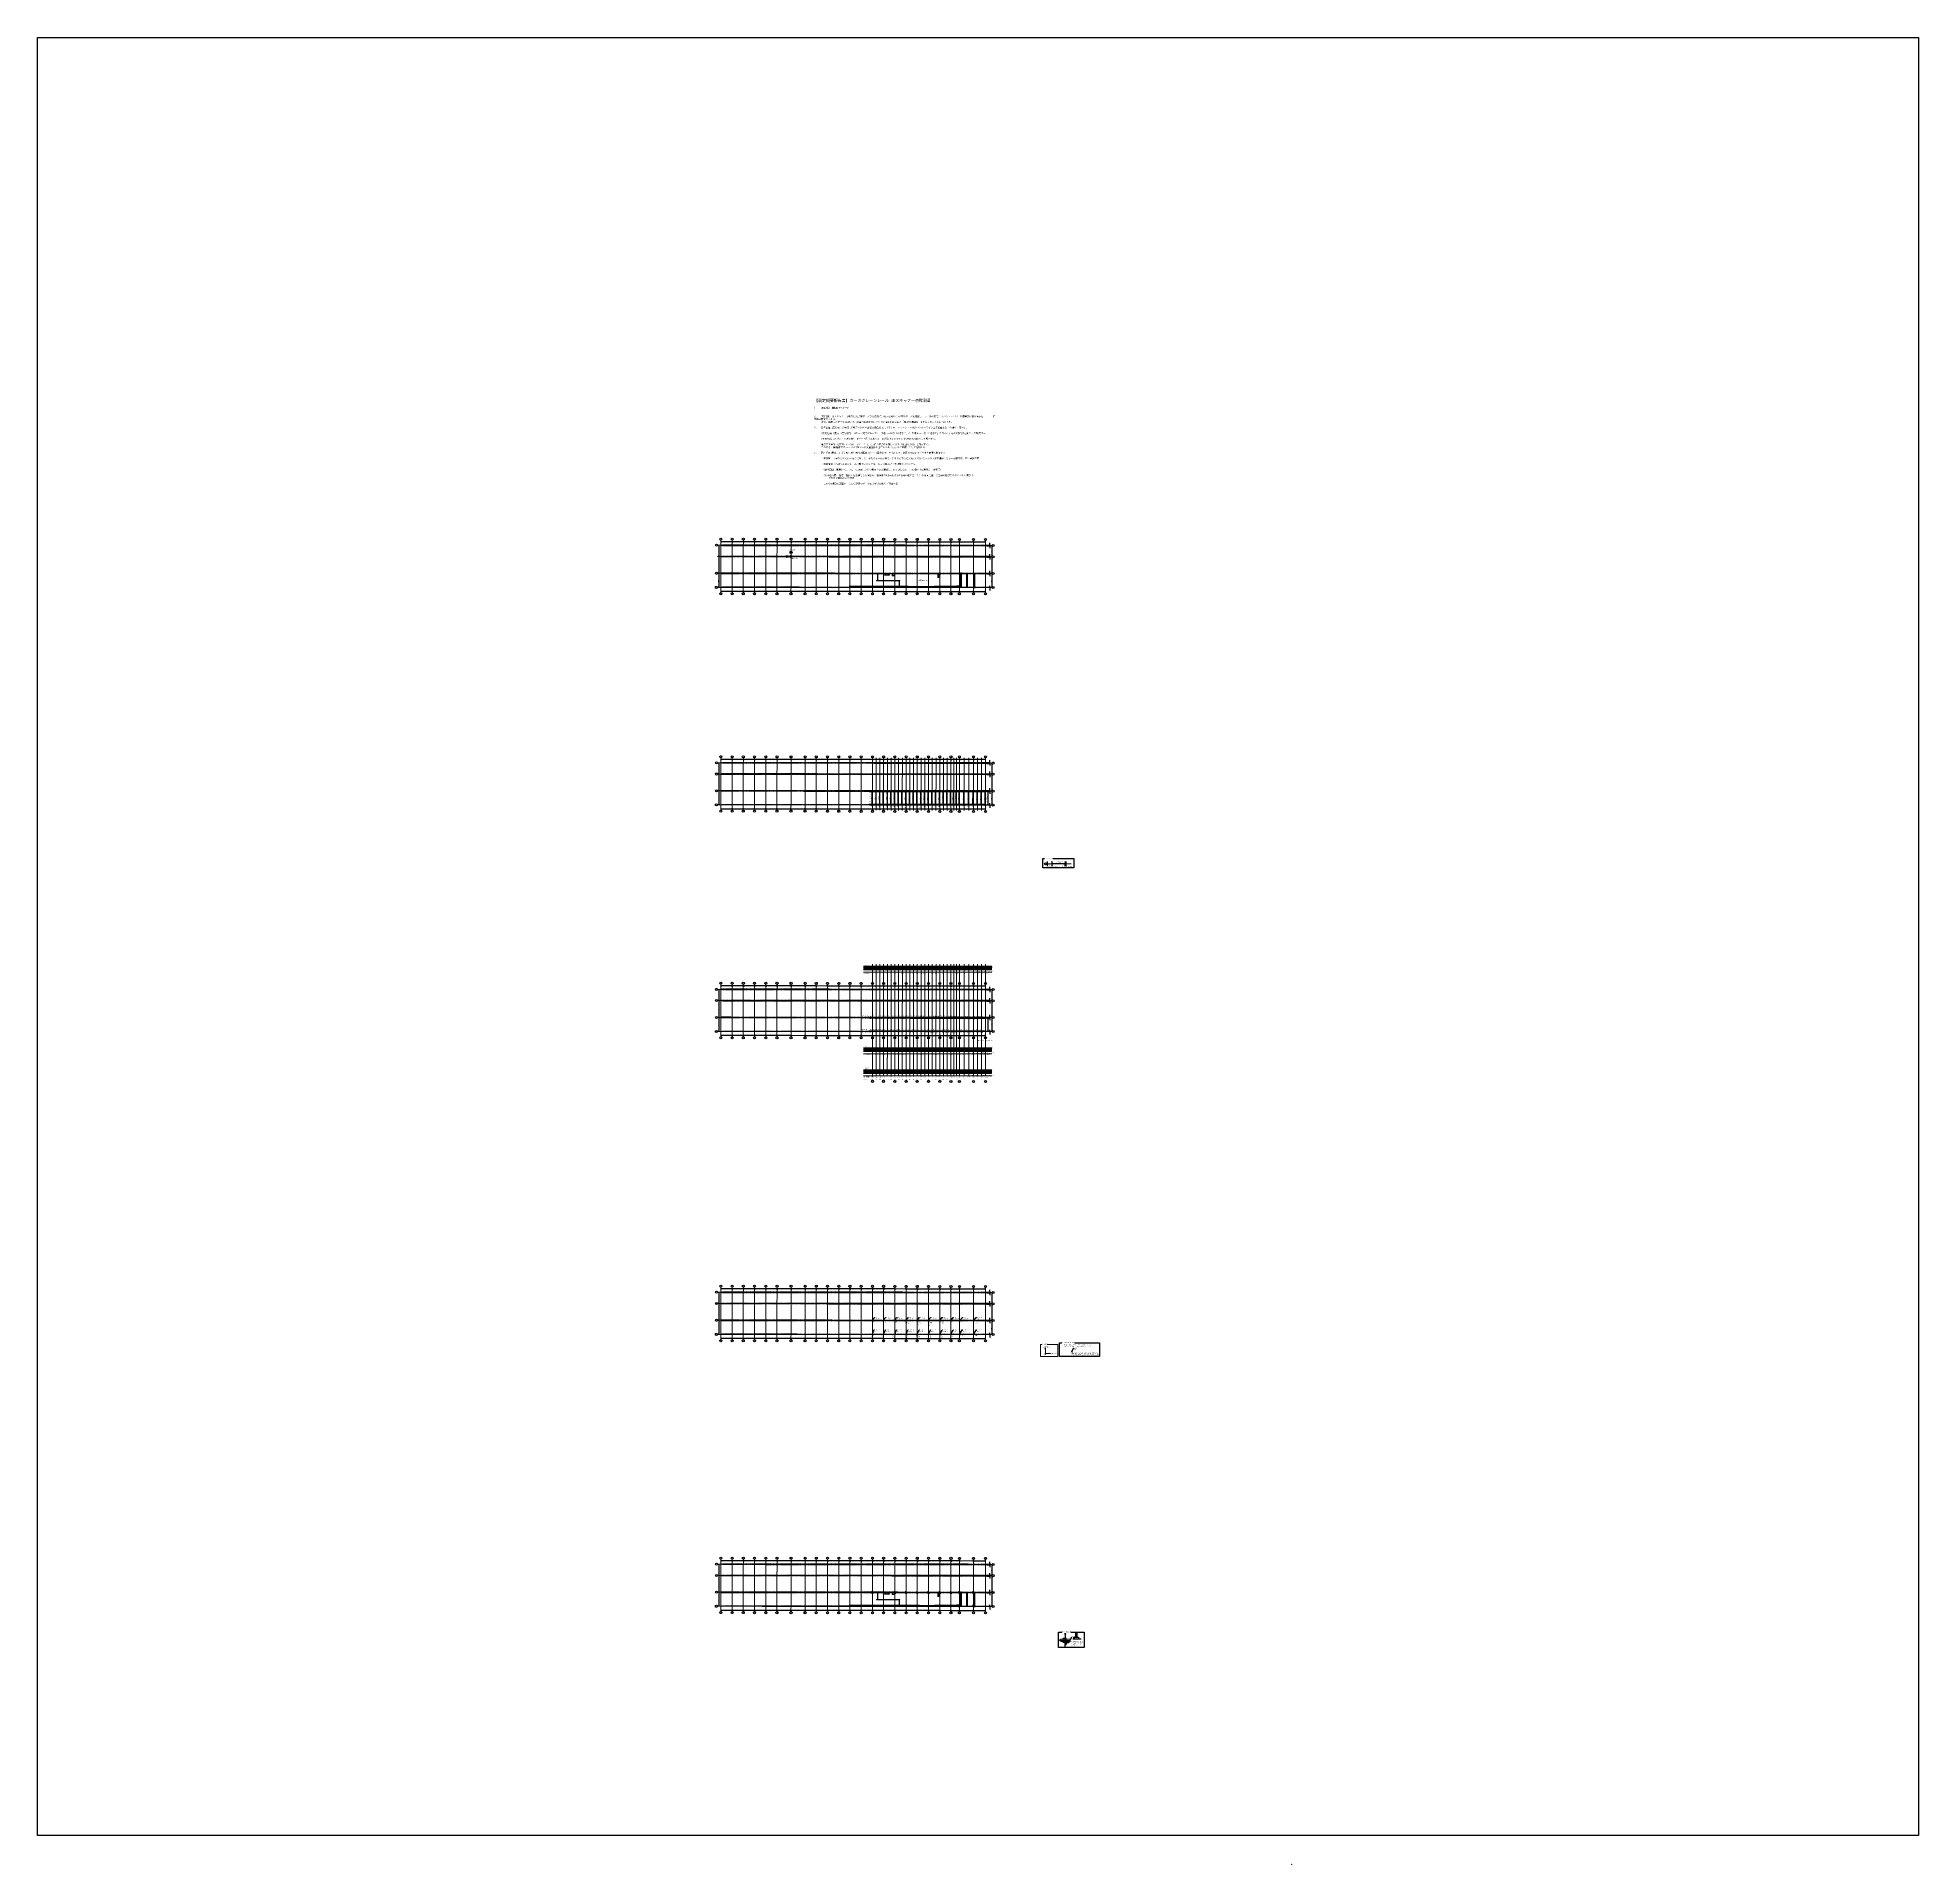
# Model space of a CAD drawing. Header units: millimetres. Extents: x -1487388 to 1863726, y -1887513 to 1367480.
import ezdxf
from ezdxf import colors
from ezdxf.entities.mleader import LeaderData, LeaderLine
from ezdxf.enums import TextEntityAlignment as Align
from ezdxf.math import Vec2, Vec3

# ---------------------------------------------------------------- set-up
doc = ezdxf.new("R2010")
doc.units = ezdxf.units.MM
doc.header["$LTSCALE"] = 50
doc.header["$PDMODE"] = 35
doc.header["$PDSIZE"] = -0.15
doc.linetypes.add('CENTER', pattern=[9.525, 6.35, -3.175])
doc.linetypes.add('CENTER2', pattern=[28.575, 19.05, -3.175, 3.175, -3.175])
for name, color, linetype in [('Fレール', 30, 'Continuous'), ('Gレール', 140, 'Continuous'), ('ガーダレベル', 200, 'Continuous'), ('ズレ変位_矢印', 7, 'Continuous'), ('レール芯', 2, 'CENTER'), ('上部鉄骨', 30, 'Continuous'), ('下部鉄骨', 3, 'Continuous'), ('作業レイヤ1', 7, 'Continuous'), ('凡例', 7, 'Continuous'), ('単点', 3, 'Continuous'), ('基礎', 7, 'Continuous'), ('実測_右レール', 5, 'Continuous'), ('実測_左レール', 1, 'Continuous'), ('寸法', 7, 'Continuous'), ('文字', 7, 'Continuous'), ('独立標高点', 8, 'Continuous'), ('現況', 7, 'Continuous'), ('通り芯', 7, 'Continuous')]:
    doc.layers.add(name, color=color, linetype=linetype)
for name, color, linetype, lineweight in [('TL_001', 7, 'Continuous', 13), ('TL_文字', 7, 'Continuous', 13), ('一点鎖線', 6, 'CENTER', 20), ('注釈', 9, 'Continuous', 25), ('鉄骨ズレ寸法', 7, 'Continuous', 13)]:
    doc.layers.add(name, color=color, linetype=linetype, lineweight=lineweight)
doc.styles.add('MSゴシック', font='')
doc.styles.get("Standard").update_dxf_attribs({"font": 'MS UI Gothic.ttf'})
doc.styles.add('ＭＳ ゴシック', font='')
doc.styles.get('MSゴシック').set_extended_font_data('MS Gothic')
doc.styles.get('ＭＳ ゴシック').set_extended_font_data('MS Gothic')
doc.dimstyles.new('DIM_1200_MSゴシック', dxfattribs={"dimtxt": 1200, "dimasz": 30, "dimexe": 600, "dimexo": 600, "dimgap": 480, "dimtad": 1, "dimdec": 0, "dimdsep": 46, "dimtxsty": 'MSゴシック', "dimblk": 'DOT', "dimcen": 0, "dimclrd": 256, "dimclre": 256, "dimclrt": 7, "dimaunit": 1, "dimadec": 3, "dimazin": 0, "dimtfac": 1, "dimtdec": 0, "dimtix": 1, "dimtmove": 2, "dimatfit": 3, "dimldrblk": 'ORIGIN2', "dimfxl": 1, "dimtolj": 1, "dimtzin": 0, "dimarcsym": 0})
doc.dimstyles.new('DIM_200_MSゴシック', dxfattribs={"dimtxt": 200, "dimasz": 30, "dimexe": 100, "dimexo": 100, "dimgap": 80, "dimtad": 1, "dimdec": 0, "dimzin": 0, "dimdsep": 46, "dimtxsty": 'MSゴシック', "dimblk": 'DOT', "dimcen": 0, "dimclrd": 256, "dimclre": 256, "dimclrt": 7, "dimaunit": 1, "dimadec": 3, "dimazin": 0, "dimtfac": 1, "dimtdec": 0, "dimtix": 1, "dimtmove": 2, "dimatfit": 3, "dimldrblk": 'ORIGIN2', "dimfxl": 1, "dimtolj": 1, "dimtzin": 0, "dimarcsym": 0})

# ---------------------------------------------------------------- blocks, each defined once
blk = doc.blocks.new('_Dot')
at = {"color": 0, "linetype": 'ByBlock', "lineweight": -2}
blk.add_line((-0.5, 0), (-1, 0), dxfattribs=at)
at = {"color": 0, "linetype": 'ByBlock', "const_width": 0.5}
blk.add_lwpolyline([(-0.25, 0, 1), (0.25, 0, 1)], format="xyb", close=True, dxfattribs=at)
blk = doc.blocks.new('*D5')
at = {"layer": 'Defpoints', "color": 0, "transparency": 16777216}
for p in [(6026, 849), (6651, 849), (6666, 24370)]:
    blk.add_point(p, dxfattribs=at)
at = {"layer": '寸法', "lineweight": -2, "transparency": 16777216}
for p, q in [((6051, 849), (5426, 850)), ((6066, 24370), (5441, 24370)), ((6041, 24340), (6026, 879))]:
    blk.add_line(p, q, dxfattribs=at)
at = {"layer": '寸法', "lineweight": -2, "transparency": 16777216, "xscale": 30, "yscale": 30, "zscale": 30}
for p, rotation in [((6026, 849), 269.9643563611878), ((6041, 24370), 89.96435636118777)]:
    blk.add_blockref('_Dot', p, dxfattribs=dict(at, rotation=rotation))
at = {"layer": '寸法', "color": 7, "transparency": 16777216, "insert": (4853, 12610), "char_height": 1400, "attachment_point": 5, "rotation": 89.964356, "style": 'MSゴシック'}
blk.add_mtext('\\A1;23521', dxfattribs=at)
blk = doc.blocks.new('_Origin2')
at = {"color": 0, "linetype": 'ByBlock', "lineweight": -2}
blk.add_line((-0.5, 0), (-1, 0), dxfattribs=at)
for radius in [0.5, 0.25]:
    blk.add_circle((0, 0), radius, dxfattribs=at)
blk = doc.blocks.new('*D6')
at = {"layer": 'Defpoints', "color": 0, "transparency": 16777216}
for p in [(-727, 859), (0, 24375), (0, 859)]:
    blk.add_point(p, dxfattribs=at)
at = {"layer": '寸法', "lineweight": -2, "transparency": 16777216}
for p, q in [((-600, 24375), (-1327, 24375)), ((-600, 859), (-1327, 859)), ((-727, 24345), (-727, 889))]:
    blk.add_line(p, q, dxfattribs=at)
at = {"layer": '寸法', "lineweight": -2, "transparency": 16777216, "xscale": 30, "yscale": 30, "zscale": 30}
for p, rotation in [((-727, 24375), 90), ((-727, 859), 270)]:
    blk.add_blockref('_Dot', p, dxfattribs=dict(at, rotation=rotation))
at = {"layer": '寸法', "color": 7, "transparency": 16777216, "insert": (-1907, 12617), "char_height": 1400, "attachment_point": 5, "rotation": 90, "style": 'MSゴシック'}
blk.add_mtext('\\A1;23517', dxfattribs=at)
blk = doc.blocks.new('*D7')
at = {"layer": 'Defpoints', "color": 0, "transparency": 16777216}
for p in [(12662, 840), (13317, 840), (13332, 24353)]:
    blk.add_point(p, dxfattribs=at)
at = {"layer": '寸法', "lineweight": -2, "transparency": 16777216}
for p, q in [((12717, 840), (12062, 840)), ((12732, 24353), (12077, 24353)), ((12677, 24323), (12662, 870))]:
    blk.add_line(p, q, dxfattribs=at)
at = {"layer": '寸法', "lineweight": -2, "transparency": 16777216, "xscale": 30, "yscale": 30, "zscale": 30}
for p, rotation in [((12662, 840), 269.9643563611878), ((12677, 24353), 89.96435636118777)]:
    blk.add_blockref('_Dot', p, dxfattribs=dict(at, rotation=rotation))
at = {"layer": '寸法', "color": 7, "transparency": 16777216, "insert": (11489, 12597), "char_height": 1400, "attachment_point": 5, "rotation": 89.964356, "style": 'MSゴシック'}
blk.add_mtext('\\A1;23513', dxfattribs=at)
blk = doc.blocks.new('*D8')
at = {"layer": 'Defpoints', "color": 0, "transparency": 16777216}
for p in [(19419, 24341), (19979, 830), (20000, 24341)]:
    blk.add_point(p, dxfattribs=at)
at = {"layer": '寸法', "lineweight": -2, "transparency": 16777216}
for p, q in [((19379, 831), (18799, 831)), ((19400, 24341), (18819, 24342)), ((19399, 861), (19419, 24311))]:
    blk.add_line(p, q, dxfattribs=at)
at = {"layer": '寸法', "lineweight": -2, "transparency": 16777216, "xscale": 30, "yscale": 30, "zscale": 30}
for p, rotation in [((19399, 831), 269.9503612444291), ((19419, 24341), 89.95036124442905)]:
    blk.add_blockref('_Dot', p, dxfattribs=dict(at, rotation=rotation))
at = {"layer": '寸法', "color": 7, "transparency": 16777216, "insert": (18229, 12587), "char_height": 1400, "attachment_point": 5, "rotation": 89.950361, "style": 'MSゴシック'}
blk.add_mtext('\\A1;23511', dxfattribs=at)
blk = doc.blocks.new('*D9')
at = {"layer": 'Defpoints', "color": 0, "transparency": 16777216}
for p in [(26246, 819), (26651, 819), (26666, 24332)]:
    blk.add_point(p, dxfattribs=at)
at = {"layer": '寸法', "lineweight": -2, "transparency": 16777216}
for p, q in [((26051, 819), (25646, 819)), ((26066, 24332), (25661, 24332)), ((26261, 24302), (26246, 849))]:
    blk.add_line(p, q, dxfattribs=at)
at = {"layer": '寸法', "lineweight": -2, "transparency": 16777216, "xscale": 30, "yscale": 30, "zscale": 30}
for p, rotation in [((26246, 819), 269.9643563611875), ((26261, 24332), 89.96435636118744)]:
    blk.add_blockref('_Dot', p, dxfattribs=dict(at, rotation=rotation))
at = {"layer": '寸法', "color": 7, "transparency": 16777216, "insert": (25073, 12576), "char_height": 1400, "attachment_point": 5, "rotation": 89.964356, "style": 'MSゴシック'}
blk.add_mtext('\\A1;23513', dxfattribs=at)
blk = doc.blocks.new('*D10')
at = {"layer": 'Defpoints', "color": 0, "transparency": 16777216}
for p in [(32722, 24323), (33317, 807), (33332, 24322)]:
    blk.add_point(p, dxfattribs=at)
at = {"layer": '寸法', "lineweight": -2, "transparency": 16777216}
for p, q in [((32717, 807), (32107, 808)), ((32732, 24323), (32122, 24323)), ((32707, 837), (32722, 24293))]:
    blk.add_line(p, q, dxfattribs=at)
at = {"layer": '寸法', "lineweight": -2, "transparency": 16777216, "xscale": 30, "yscale": 30, "zscale": 30}
for p, rotation in [((32707, 807), 269.9643563611875), ((32722, 24323), 89.96435636118748)]:
    blk.add_blockref('_Dot', p, dxfattribs=dict(at, rotation=rotation))
at = {"layer": '寸法', "color": 7, "transparency": 16777216, "insert": (31535, 12566), "char_height": 1400, "attachment_point": 5, "rotation": 89.964356, "style": 'MSゴシック'}
blk.add_mtext('\\A1;23515', dxfattribs=at)
blk = doc.blocks.new('*D11')
at = {"layer": 'Defpoints', "color": 0, "transparency": 16777216}
for p in [(39442, 24318), (39979, 802), (40000, 24318)]:
    blk.add_point(p, dxfattribs=at)
at = {"layer": '寸法', "lineweight": -2, "transparency": 16777216}
for p, q in [((39379, 802), (38822, 803)), ((39400, 24318), (38842, 24319)), ((39422, 832), (39442, 24288))]:
    blk.add_line(p, q, dxfattribs=at)
at = {"layer": '寸法', "lineweight": -2, "transparency": 16777216, "xscale": 30, "yscale": 30, "zscale": 30}
for p, rotation in [((39422, 802), 269.9503612444291), ((39442, 24318), 89.95036124442905)]:
    blk.add_blockref('_Dot', p, dxfattribs=dict(at, rotation=rotation))
at = {"layer": '寸法', "color": 7, "transparency": 16777216, "insert": (38252, 12561), "char_height": 1400, "attachment_point": 5, "rotation": 89.950361, "style": 'MSゴシック'}
blk.add_mtext('\\A1;23516', dxfattribs=at)
blk = doc.blocks.new('*D12')
at = {"layer": 'Defpoints', "color": 0, "transparency": 16777216}
for p in [(46157, 24315), (46651, 797), (46666, 24315)]:
    blk.add_point(p, dxfattribs=at)
at = {"layer": '寸法', "lineweight": -2, "transparency": 16777216}
for p, q in [((46051, 797), (45543, 797)), ((46066, 24315), (45557, 24316)), ((46143, 827), (46157, 24285))]:
    blk.add_line(p, q, dxfattribs=at)
at = {"layer": '寸法', "lineweight": -2, "transparency": 16777216, "xscale": 30, "yscale": 30, "zscale": 30}
for p, rotation in [((46143, 797), 269.9643563611875), ((46157, 24315), 89.96435636118751)]:
    blk.add_blockref('_Dot', p, dxfattribs=dict(at, rotation=rotation))
at = {"layer": '寸法', "color": 7, "transparency": 16777216, "insert": (44970, 12557), "char_height": 1400, "attachment_point": 5, "rotation": 89.964356, "style": 'MSゴシック'}
blk.add_mtext('\\A1;23519', dxfattribs=at)
blk = doc.blocks.new('*D13')
at = {"layer": 'Defpoints', "color": 0, "transparency": 16777216}
for p in [(52668, 24303), (53317, 785), (53332, 24303)]:
    blk.add_point(p, dxfattribs=at)
at = {"layer": '寸法', "lineweight": -2, "transparency": 16777216}
for p, q in [((52717, 785), (52053, 786)), ((52732, 24303), (52068, 24304)), ((52653, 815), (52668, 24273))]:
    blk.add_line(p, q, dxfattribs=at)
at = {"layer": '寸法', "lineweight": -2, "transparency": 16777216, "xscale": 30, "yscale": 30, "zscale": 30}
for p, rotation in [((52653, 785), 269.9643563611875), ((52668, 24303), 89.96435636118748)]:
    blk.add_blockref('_Dot', p, dxfattribs=dict(at, rotation=rotation))
at = {"layer": '寸法', "color": 7, "transparency": 16777216, "insert": (51480, 12545), "char_height": 1400, "attachment_point": 5, "rotation": 89.964356, "style": 'MSゴシック'}
blk.add_mtext('\\A1;23518', dxfattribs=at)
blk = doc.blocks.new('*D14')
at = {"layer": 'Defpoints', "color": 0, "transparency": 16777216}
for p in [(59486, 24290), (59979, 771), (60000, 24289)]:
    blk.add_point(p, dxfattribs=at)
at = {"layer": '寸法', "lineweight": -2, "transparency": 16777216}
for p, q in [((59379, 771), (58866, 772)), ((59400, 24290), (58886, 24290)), ((59466, 801), (59486, 24260))]:
    blk.add_line(p, q, dxfattribs=at)
at = {"layer": '寸法', "lineweight": -2, "transparency": 16777216, "xscale": 30, "yscale": 30, "zscale": 30}
for p, rotation in [((59466, 771), 269.9503365502502), ((59486, 24290), 89.9503365502502)]:
    blk.add_blockref('_Dot', p, dxfattribs=dict(at, rotation=rotation))
at = {"layer": '寸法', "color": 7, "transparency": 16777216, "insert": (58296, 12532), "char_height": 1400, "attachment_point": 5, "rotation": 89.950337, "style": 'MSゴシック'}
blk.add_mtext('\\A1;23518', dxfattribs=at)
blk = doc.blocks.new('*D15')
at = {"layer": 'Defpoints', "color": 0, "transparency": 16777216}
for p in [(66256, 24276), (66651, 759), (66666, 24275)]:
    blk.add_point(p, dxfattribs=at)
at = {"layer": '寸法', "lineweight": -2, "transparency": 16777216}
for p, q in [((66051, 759), (65642, 759)), ((66066, 24276), (65656, 24276)), ((66242, 789), (66256, 24246))]:
    blk.add_line(p, q, dxfattribs=at)
at = {"layer": '寸法', "lineweight": -2, "transparency": 16777216, "xscale": 30, "yscale": 30, "zscale": 30}
for p, rotation in [((66242, 759), 269.9643563611878), ((66256, 24276), 89.9643563611878)]:
    blk.add_blockref('_Dot', p, dxfattribs=dict(at, rotation=rotation))
at = {"layer": '寸法', "color": 7, "transparency": 16777216, "insert": (65069, 12518), "char_height": 1400, "attachment_point": 5, "rotation": 89.964356, "style": 'MSゴシック'}
blk.add_mtext('\\A1;23516', dxfattribs=at)
blk = doc.blocks.new('*D16')
at = {"layer": 'Defpoints', "color": 0, "transparency": 16777216}
for p in [(72690, 24266), (73317, 756), (73332, 24266)]:
    blk.add_point(p, dxfattribs=at)
at = {"layer": '寸法', "lineweight": -2, "transparency": 16777216}
for p, q in [((72717, 756), (72076, 757)), ((72732, 24266), (72090, 24266)), ((72676, 786), (72690, 24236))]:
    blk.add_line(p, q, dxfattribs=at)
at = {"layer": '寸法', "lineweight": -2, "transparency": 16777216, "xscale": 30, "yscale": 30, "zscale": 30}
for p, rotation in [((72676, 756), 269.9643563611878), ((72690, 24266), 89.96435636118778)]:
    blk.add_blockref('_Dot', p, dxfattribs=dict(at, rotation=rotation))
at = {"layer": '寸法', "color": 7, "transparency": 16777216, "insert": (71503, 12512), "char_height": 1400, "attachment_point": 5, "rotation": 89.964356, "style": 'MSゴシック'}
blk.add_mtext('\\A1;23509', dxfattribs=at)
blk = doc.blocks.new('*D17')
at = {"layer": 'Defpoints', "color": 0, "transparency": 16777216}
for p in [(79352, 24259), (79979, 756), (80000, 24258)]:
    blk.add_point(p, dxfattribs=at)
at = {"layer": '寸法', "lineweight": -2, "transparency": 16777216}
for p, q in [((79379, 757), (78732, 757)), ((79400, 24259), (78752, 24259)), ((79332, 787), (79352, 24229))]:
    blk.add_line(p, q, dxfattribs=at)
at = {"layer": '寸法', "lineweight": -2, "transparency": 16777216, "xscale": 30, "yscale": 30, "zscale": 30}
for p, rotation in [((79332, 757), 269.9503269072516), ((79352, 24259), 89.95032690725161)]:
    blk.add_blockref('_Dot', p, dxfattribs=dict(at, rotation=rotation))
at = {"layer": '寸法', "color": 7, "transparency": 16777216, "insert": (78162, 12509), "char_height": 1400, "attachment_point": 5, "rotation": 89.950327, "style": 'MSゴシック'}
blk.add_mtext('\\A1;23502', dxfattribs=at)
blk = doc.blocks.new('*D18')
at = {"layer": 'Defpoints', "color": 0, "transparency": 16777216}
for p in [(86058, 24252), (86651, 744), (86665, 24251)]:
    blk.add_point(p, dxfattribs=at)
at = {"layer": '寸法', "lineweight": -2, "transparency": 16777216}
for p, q in [((86051, 745), (85443, 745)), ((86066, 24252), (85458, 24252)), ((86043, 775), (86058, 24222))]:
    blk.add_line(p, q, dxfattribs=at)
at = {"layer": '寸法', "lineweight": -2, "transparency": 16777216, "xscale": 30, "yscale": 30, "zscale": 30}
for p, rotation in [((86043, 745), 269.9643563611878), ((86058, 24252), 89.96435636118778)]:
    blk.add_blockref('_Dot', p, dxfattribs=dict(at, rotation=rotation))
at = {"layer": '寸法', "color": 7, "transparency": 16777216, "insert": (84871, 12499), "char_height": 1400, "attachment_point": 5, "rotation": 89.964356, "style": 'MSゴシック'}
blk.add_mtext('\\A1;23507', dxfattribs=at)
blk = doc.blocks.new('*D19')
at = {"layer": 'Defpoints', "color": 0, "transparency": 16777216}
for p in [(92758, 24243), (93317, 739), (93331, 24243)]:
    blk.add_point(p, dxfattribs=at)
at = {"layer": '寸法', "lineweight": -2, "transparency": 16777216}
for p, q in [((92717, 739), (92143, 740)), ((92731, 24243), (92158, 24244)), ((92743, 769), (92758, 24213))]:
    blk.add_line(p, q, dxfattribs=at)
at = {"layer": '寸法', "lineweight": -2, "transparency": 16777216, "xscale": 30, "yscale": 30, "zscale": 30}
for p, rotation in [((92743, 739), 269.9643563611878), ((92758, 24243), 89.96435636118781)]:
    blk.add_blockref('_Dot', p, dxfattribs=dict(at, rotation=rotation))
at = {"layer": '寸法', "color": 7, "transparency": 16777216, "insert": (91570, 12492), "char_height": 1400, "attachment_point": 5, "rotation": 89.964356, "style": 'MSゴシック'}
blk.add_mtext('\\A1;23504', dxfattribs=at)
blk = doc.blocks.new('*D20')
at = {"layer": 'Defpoints', "color": 0, "transparency": 16777216}
for p in [(99299, 24246), (99985, 737), (99999, 24246)]:
    blk.add_point(p, dxfattribs=at)
at = {"layer": '寸法', "lineweight": -2, "transparency": 16777216}
for p, q in [((99385, 738), (98684, 738)), ((99399, 24246), (98699, 24247)), ((99284, 768), (99299, 24216))]:
    blk.add_line(p, q, dxfattribs=at)
at = {"layer": '寸法', "lineweight": -2, "transparency": 16777216, "xscale": 30, "yscale": 30, "zscale": 30}
for p, rotation in [((99284, 738), 269.9643563611878), ((99299, 24246), 89.96435636118781)]:
    blk.add_blockref('_Dot', p, dxfattribs=dict(at, rotation=rotation))
at = {"layer": '寸法', "color": 7, "transparency": 16777216, "insert": (98112, 12493), "char_height": 1400, "attachment_point": 5, "rotation": 89.964356, "style": 'MSゴシック'}
blk.add_mtext('\\A1;23509', dxfattribs=at)
blk = doc.blocks.new('*D21')
at = {"layer": 'Defpoints', "color": 0, "transparency": 16777216}
for p in [(106137, 24259), (106651, 736), (106666, 24258)]:
    blk.add_point(p, dxfattribs=at)
at = {"layer": '寸法', "lineweight": -2, "transparency": 16777216}
for p, q in [((106051, 737), (105523, 737)), ((106066, 24259), (105537, 24259)), ((106123, 767), (106137, 24229))]:
    blk.add_line(p, q, dxfattribs=at)
at = {"layer": '寸法', "lineweight": -2, "transparency": 16777216, "xscale": 30, "yscale": 30, "zscale": 30}
for p, rotation in [((106123, 737), 269.9643563611878), ((106137, 24259), 89.96435636118778)]:
    blk.add_blockref('_Dot', p, dxfattribs=dict(at, rotation=rotation))
at = {"layer": '寸法', "color": 7, "transparency": 16777216, "insert": (104950, 12498), "char_height": 1400, "attachment_point": 5, "rotation": 89.964356, "style": 'MSゴシック'}
blk.add_mtext('\\A1;23522', dxfattribs=at)
blk = doc.blocks.new('*D22')
at = {"layer": 'Defpoints', "color": 0, "transparency": 16777216}
for p in [(112733, 24265), (113317, 742), (113332, 24265)]:
    blk.add_point(p, dxfattribs=at)
at = {"layer": '寸法', "lineweight": -2, "transparency": 16777216}
for p, q in [((112717, 742), (112118, 742)), ((112732, 24265), (112133, 24265)), ((112718, 772), (112733, 24235))]:
    blk.add_line(p, q, dxfattribs=at)
at = {"layer": '寸法', "lineweight": -2, "transparency": 16777216, "xscale": 30, "yscale": 30, "zscale": 30}
for p, rotation in [((112718, 742), 269.9643563611878), ((112733, 24265), 89.9643563611878)]:
    blk.add_blockref('_Dot', p, dxfattribs=dict(at, rotation=rotation))
at = {"layer": '寸法', "color": 7, "transparency": 16777216, "insert": (111545, 12504), "char_height": 1400, "attachment_point": 5, "rotation": 89.964356, "style": 'MSゴシック'}
blk.add_mtext('\\A1;23523', dxfattribs=at)
blk = doc.blocks.new('*D23')
at = {"layer": 'Defpoints', "color": 0, "transparency": 16777216}
for p in [(119489, 24270), (119979, 747), (120000, 24269)]:
    blk.add_point(p, dxfattribs=at)
at = {"layer": '寸法', "lineweight": -2, "transparency": 16777216}
for p, q in [((119379, 748), (118869, 748)), ((119400, 24270), (118889, 24270)), ((119469, 778), (119489, 24240))]:
    blk.add_line(p, q, dxfattribs=at)
at = {"layer": '寸法', "lineweight": -2, "transparency": 16777216, "xscale": 30, "yscale": 30, "zscale": 30}
for p, rotation in [((119469, 748), 269.9503512933267), ((119489, 24270), 89.9503512933267)]:
    blk.add_blockref('_Dot', p, dxfattribs=dict(at, rotation=rotation))
at = {"layer": '寸法', "color": 7, "transparency": 16777216, "insert": (118299, 12510), "char_height": 1400, "attachment_point": 5, "rotation": 89.950351, "style": 'MSゴシック'}
blk.add_mtext('\\A1;23522', dxfattribs=at)
blk = doc.blocks.new('*D24')
at = {"layer": 'Defpoints', "color": 0, "transparency": 16777216}
for p in [(126135, 24266), (126651, 743), (126666, 24266)]:
    blk.add_point(p, dxfattribs=at)
at = {"layer": '寸法', "lineweight": -2, "transparency": 16777216}
for p, q in [((126051, 744), (125521, 744)), ((126066, 24266), (125535, 24266)), ((126121, 774), (126135, 24236))]:
    blk.add_line(p, q, dxfattribs=at)
at = {"layer": '寸法', "lineweight": -2, "transparency": 16777216, "xscale": 30, "yscale": 30, "zscale": 30}
for p, rotation in [((126121, 744), 269.9643563611875), ((126135, 24266), 89.96435636118747)]:
    blk.add_blockref('_Dot', p, dxfattribs=dict(at, rotation=rotation))
at = {"layer": '寸法', "color": 7, "transparency": 16777216, "insert": (124948, 12506), "char_height": 1400, "attachment_point": 5, "rotation": 89.964356, "style": 'MSゴシック'}
blk.add_mtext('\\A1;23522', dxfattribs=at)
blk = doc.blocks.new('*D25')
at = {"layer": 'Defpoints', "color": 0, "transparency": 16777216}
for p in [(132811, 24266), (133317, 743), (133332, 24265)]:
    blk.add_point(p, dxfattribs=at)
at = {"layer": '寸法', "lineweight": -2, "transparency": 16777216}
for p, q in [((132717, 744), (132196, 744)), ((132732, 24266), (132211, 24266)), ((132797, 773), (132811, 24236))]:
    blk.add_line(p, q, dxfattribs=at)
at = {"layer": '寸法', "lineweight": -2, "transparency": 16777216, "xscale": 30, "yscale": 30, "zscale": 30}
for p, rotation in [((132796, 743), 269.9643563611876), ((132811, 24266), 89.96435636118757)]:
    blk.add_blockref('_Dot', p, dxfattribs=dict(at, rotation=rotation))
at = {"layer": '寸法', "color": 7, "transparency": 16777216, "insert": (131624, 12505), "char_height": 1400, "attachment_point": 5, "rotation": 89.964356, "style": 'MSゴシック'}
blk.add_mtext('\\A1;23522', dxfattribs=at)
blk = doc.blocks.new('*D26')
at = {"layer": 'Defpoints', "color": 0, "transparency": 16777216}
for p in [(139326, 24267), (140032, 748), (140053, 24267)]:
    blk.add_point(p, dxfattribs=at)
at = {"layer": '寸法', "lineweight": -2, "transparency": 16777216}
for p, q in [((139432, 748), (138705, 749)), ((139453, 24267), (138726, 24268)), ((139305, 778), (139326, 24237))]:
    blk.add_line(p, q, dxfattribs=at)
at = {"layer": '寸法', "lineweight": -2, "transparency": 16777216, "xscale": 30, "yscale": 30, "zscale": 30}
for p, rotation in [((139305, 748), 269.9491740481452), ((139326, 24267), 89.94917404814517)]:
    blk.add_blockref('_Dot', p, dxfattribs=dict(at, rotation=rotation))
at = {"layer": '寸法', "color": 7, "transparency": 16777216, "insert": (138135, 12509), "char_height": 1400, "attachment_point": 5, "rotation": 89.949174, "style": 'MSゴシック'}
blk.add_mtext('\\A1;23519', dxfattribs=at)
blk = doc.blocks.new('*D27')
at = {"layer": 'Defpoints', "color": 0, "transparency": 16777216}
for p in [(144385, 24256), (144985, 743), (145000, 24255)]:
    blk.add_point(p, dxfattribs=at)
at = {"layer": '寸法', "lineweight": -2, "transparency": 16777216}
for p, q in [((144385, 744), (143770, 744)), ((144400, 24256), (143785, 24256)), ((144370, 774), (144385, 24226))]:
    blk.add_line(p, q, dxfattribs=at)
at = {"layer": '寸法', "lineweight": -2, "transparency": 16777216, "xscale": 30, "yscale": 30, "zscale": 30}
for p, rotation in [((144370, 744), 269.9643563611878), ((144385, 24256), 89.96435636118784)]:
    blk.add_blockref('_Dot', p, dxfattribs=dict(at, rotation=rotation))
at = {"layer": '寸法', "color": 7, "transparency": 16777216, "insert": (143198, 12500), "char_height": 1400, "attachment_point": 5, "rotation": 89.964356, "style": 'MSゴシック'}
blk.add_mtext('\\A1;23512', dxfattribs=at)
blk = doc.blocks.new('*D28')
at = {"layer": 'Defpoints', "color": 0, "transparency": 16777216}
for p in [(149309, 24248), (149985, 739), (150000, 24248)]:
    blk.add_point(p, dxfattribs=at)
at = {"layer": '寸法', "lineweight": -2, "transparency": 16777216}
for p, q in [((149385, 739), (148695, 740)), ((149400, 24248), (148709, 24248)), ((149295, 769), (149309, 24218))]:
    blk.add_line(p, q, dxfattribs=at)
at = {"layer": '寸法', "lineweight": -2, "transparency": 16777216, "xscale": 30, "yscale": 30, "zscale": 30}
for p, rotation in [((149295, 739), 269.9643563611878), ((149309, 24248), 89.9643563611878)]:
    blk.add_blockref('_Dot', p, dxfattribs=dict(at, rotation=rotation))
at = {"layer": '寸法', "color": 7, "transparency": 16777216, "insert": (148122, 12494), "char_height": 1400, "attachment_point": 5, "rotation": 89.964356, "style": 'MSゴシック'}
blk.add_mtext('\\A1;23509', dxfattribs=at)
blk = doc.blocks.new('*D29')
at = {"layer": 'Defpoints', "color": 0, "transparency": 16777216}
for p in [(154424, 24243), (154979, 734), (155000, 24242)]:
    blk.add_point(p, dxfattribs=at)
at = {"layer": '寸法', "lineweight": -2, "transparency": 16777216}
for p, q in [((154379, 735), (153803, 735)), ((154400, 24243), (153824, 24243)), ((154403, 765), (154424, 24213))]:
    blk.add_line(p, q, dxfattribs=at)
at = {"layer": '寸法', "lineweight": -2, "transparency": 16777216, "xscale": 30, "yscale": 30, "zscale": 30}
for p, rotation in [((154403, 735), 269.9503505776161), ((154424, 24243), 89.95035057761605)]:
    blk.add_blockref('_Dot', p, dxfattribs=dict(at, rotation=rotation))
at = {"layer": '寸法', "color": 7, "transparency": 16777216, "insert": (153234, 12490), "char_height": 1400, "attachment_point": 5, "rotation": 89.950351, "style": 'MSゴシック'}
blk.add_mtext('\\A1;23508', dxfattribs=at)
blk = doc.blocks.new('*D30')
at = {"layer": 'Defpoints', "color": 0, "transparency": 16777216}
for p in [(162688, 24232), (163318, 733), (163333, 24232)]:
    blk.add_point(p, dxfattribs=at)
at = {"layer": '寸法', "lineweight": -2, "transparency": 16777216}
for p, q in [((162718, 733), (162073, 734)), ((162733, 24232), (162088, 24233)), ((162673, 763), (162688, 24202))]:
    blk.add_line(p, q, dxfattribs=at)
at = {"layer": '寸法', "lineweight": -2, "transparency": 16777216, "xscale": 30, "yscale": 30, "zscale": 30}
for p, rotation in [((162673, 733), 269.9643563611876), ((162688, 24232), 89.96435636118757)]:
    blk.add_blockref('_Dot', p, dxfattribs=dict(at, rotation=rotation))
at = {"layer": '寸法', "color": 7, "transparency": 16777216, "insert": (161500, 12483), "char_height": 1400, "attachment_point": 5, "rotation": 89.964356, "style": 'MSゴシック'}
blk.add_mtext('\\A1;23499', dxfattribs=at)
blk = doc.blocks.new('*D31')
at = {"layer": 'Defpoints', "color": 0, "transparency": 16777216}
for p in [(171032, 24217), (171651, 721), (171665, 24216)]:
    blk.add_point(p, dxfattribs=at)
at = {"layer": '寸法', "lineweight": -2, "transparency": 16777216}
for p, q in [((171051, 721), (170417, 722)), ((171065, 24217), (170432, 24217)), ((171017, 751), (171032, 24187))]:
    blk.add_line(p, q, dxfattribs=at)
at = {"layer": '寸法', "lineweight": -2, "transparency": 16777216, "xscale": 30, "yscale": 30, "zscale": 30}
for p, rotation in [((171017, 721), 269.9643563611875), ((171032, 24217), 89.96435636118754)]:
    blk.add_blockref('_Dot', p, dxfattribs=dict(at, rotation=rotation))
at = {"layer": '寸法', "color": 7, "transparency": 16777216, "insert": (169844, 12470), "char_height": 1400, "attachment_point": 5, "rotation": 89.964356, "style": 'MSゴシック'}
blk.add_mtext('\\A1;23495', dxfattribs=at)
blk = doc.blocks.new('*D32')
at = {"layer": 'Defpoints', "color": 0, "transparency": 16777216}
for p in [(179265, 24207), (179979, 702), (179999, 24206)]:
    blk.add_point(p, dxfattribs=at)
at = {"layer": '寸法', "lineweight": -2, "transparency": 16777216}
for p, q in [((179379, 703), (178644, 704)), ((179399, 24207), (178665, 24208)), ((179244, 733), (179265, 24177))]:
    blk.add_line(p, q, dxfattribs=at)
at = {"layer": '寸法', "lineweight": -2, "transparency": 16777216, "xscale": 30, "yscale": 30, "zscale": 30}
for p, rotation in [((179244, 703), 269.9503403930792), ((179265, 24207), 89.95034039307914)]:
    blk.add_blockref('_Dot', p, dxfattribs=dict(at, rotation=rotation))
at = {"layer": '寸法', "color": 7, "transparency": 16777216, "insert": (178074, 12456), "char_height": 1400, "attachment_point": 5, "rotation": 89.95034, "style": 'MSゴシック'}
blk.add_mtext('\\A1;23490', dxfattribs=at)
blk = doc.blocks.new('*D33')
at = {"layer": 'Defpoints', "color": 0, "transparency": 16777216}
for p in [(186480, 24198), (187152, 705), (187166, 24197)]:
    blk.add_point(p, dxfattribs=at)
at = {"layer": '寸法', "lineweight": -2, "transparency": 16777216}
for p, q in [((186552, 705), (185866, 706)), ((186566, 24198), (185880, 24198)), ((186466, 736), (186480, 24168))]:
    blk.add_line(p, q, dxfattribs=at)
at = {"layer": '寸法', "lineweight": -2, "transparency": 16777216, "xscale": 30, "yscale": 30, "zscale": 30}
for p, rotation in [((186466, 706), 269.9643563611878), ((186480, 24198), 89.96435636118777)]:
    blk.add_blockref('_Dot', p, dxfattribs=dict(at, rotation=rotation))
at = {"layer": '寸法', "color": 7, "transparency": 16777216, "insert": (185293, 12452), "char_height": 1400, "attachment_point": 5, "rotation": 89.964356, "style": 'MSゴシック'}
blk.add_mtext('\\A1;23492', dxfattribs=at)
blk = doc.blocks.new('*D34')
at = {"layer": 'Defpoints', "color": 0, "transparency": 16777216}
for p in [(193744, 24190), (194319, 708), (194333, 24190)]:
    blk.add_point(p, dxfattribs=at)
at = {"layer": '寸法', "lineweight": -2, "transparency": 16777216}
for p, q in [((193719, 708), (193130, 709)), ((193733, 24190), (193144, 24191)), ((193730, 738), (193744, 24160))]:
    blk.add_line(p, q, dxfattribs=at)
at = {"layer": '寸法', "lineweight": -2, "transparency": 16777216, "xscale": 30, "yscale": 30, "zscale": 30}
for p, rotation in [((193730, 708), 269.9643563611878), ((193744, 24190), 89.9643563611878)]:
    blk.add_blockref('_Dot', p, dxfattribs=dict(at, rotation=rotation))
at = {"layer": '寸法', "color": 7, "transparency": 16777216, "insert": (192557, 12450), "char_height": 1400, "attachment_point": 5, "rotation": 89.964356, "style": 'MSゴシック'}
blk.add_mtext('\\A1;23482', dxfattribs=at)
blk = doc.blocks.new('*D36')
at = {"layer": 'Defpoints', "color": 0, "transparency": 16777216}
for p in [(200568, 711), (201485, 711), (201499, 24201)]:
    blk.add_point(p, dxfattribs=at)
at = {"layer": '寸法', "lineweight": -2, "transparency": 16777216}
for p, q in [((200885, 711), (199968, 712)), ((200899, 24201), (199983, 24202)), ((200583, 24171), (200568, 741))]:
    blk.add_line(p, q, dxfattribs=at)
at = {"layer": '寸法', "lineweight": -2, "transparency": 16777216, "xscale": 30, "yscale": 30, "zscale": 30}
for p, rotation in [((200568, 711), 269.9643710231311), ((200583, 24201), 89.96437102313111)]:
    blk.add_blockref('_Dot', p, dxfattribs=dict(at, rotation=rotation))
at = {"layer": '寸法', "color": 7, "transparency": 16777216, "insert": (199395, 12457), "char_height": 1400, "attachment_point": 5, "rotation": 89.964371, "style": 'MSゴシック'}
blk.add_mtext('\\A1;23490', dxfattribs=at)
blk = doc.blocks.new('_Origin')
at = {"color": 0, "linetype": 'ByBlock', "lineweight": -2}
blk.add_line((0, 0), (-1, 0), dxfattribs=at)
blk.add_circle((0, 0), 0.5, dxfattribs=at)
blk = doc.blocks.new('*D38')
at = {"layer": 'Defpoints', "color": 0, "transparency": 16777216}
for p in [(211592, -472306), (211633, -471804), (212072, -471804)]:
    blk.add_point(p, dxfattribs=at)
at = {"layer": '文字', "lineweight": -2, "transparency": 16777216}
for p, q in [((212072, -471774), (212072, -471744)), ((212072, -472306), (212072, -471804)), ((212072, -472336), (212072, -472366)), ((212192, -472306), (212672, -472306)), ((212233, -471804), (212672, -471804))]:
    blk.add_line(p, q, dxfattribs=at)
at = {"layer": '文字', "lineweight": -2, "transparency": 16777216, "xscale": 30, "yscale": 30, "zscale": 30}
for p, rotation in [((212072, -471804), 270), ((212072, -472306), 90)]:
    blk.add_blockref('_Dot', p, dxfattribs=dict(at, rotation=rotation))
at = {"layer": '文字', "color": 7, "transparency": 16777216, "insert": (213431, -472055), "char_height": 600, "attachment_point": 5, "rotation": 90, "style": 'MSゴシック'}
blk.add_mtext('\\A1;10mmピッチ', dxfattribs=at)
blk = doc.blocks.new('nini')
at = {"layer": 'TL_文字', "lineweight": 13}
for p, q in [((4226, 7406), (3747, 6578)), ((3747, 6578), (4226, 6578)), ((8666, 2623), (7838, 3101)), ((7838, 3101), (7838, 2623))]:
    blk.add_line(p, q, dxfattribs=at)
for points in [[(5919, 10706), (15422, 10706), (15422, 0), (0, 0), (0, 10706), (936, 10706)], [(8666, 2623), (4226, 2623), (4226, 7406)]]:
    blk.add_lwpolyline(points, dxfattribs=at)
blk.add_circle((4226, 2623), 287, dxfattribs=at)
at = {"layer": 'TL_文字', "linetype": 'Continuous', "lineweight": 13, "style": 'ＭＳ ゴシック'}
for s, p in [('任意座標系', (1107, 10338)), ('X座標方向(+)', (1908, 7851)), ('原点', (2859, 1101)), ('Y座標方向(+)', (9073, 2147))]:
    blk.add_text(s, height=717.6, dxfattribs=at).set_placement(p, align=Align.BOTTOM_LEFT)
blk = doc.blocks.new('XY_SCALE_2026031620440200')
at = {"layer": 'TL_001'}
blk.add_blockref('nini', (0, 0), dxfattribs=at)
blk = doc.blocks.new('*D132')
at = {"layer": 'Defpoints', "color": 0, "transparency": 16777216}
for p in [(99108, -1403716), (99633, -1404198), (99635, -1403716)]:
    blk.add_point(p, dxfattribs=at)
at = {"layer": '寸法', "lineweight": -2, "transparency": 16777216}
for p, q in [((99535, -1403716), (99008, -1403716)), ((99533, -1404198), (99008, -1404198)), ((99108, -1403686), (99108, -1403656)), ((99108, -1404198), (99108, -1403716)), ((99108, -1404228), (99108, -1404258))]:
    blk.add_line(p, q, dxfattribs=at)
at = {"layer": '寸法', "lineweight": -2, "transparency": 16777216, "xscale": 30, "yscale": 30, "zscale": 30}
for p, rotation in [((99108, -1403716), 270), ((99108, -1404198), 90)]:
    blk.add_blockref('_Dot', p, dxfattribs=dict(at, rotation=rotation))
at = {"layer": '寸法', "color": 7, "transparency": 16777216, "insert": (98928, -1403957), "char_height": 200, "attachment_point": 5, "rotation": 90, "style": 'MSゴシック'}
blk.add_mtext('\\A1;482', dxfattribs=at)
blk = doc.blocks.new('*D133')
at = {"layer": 'Defpoints', "color": 0, "transparency": 16777216}
for p in [(98509, -1401888), (99633, -1404198), (99642, -1401888)]:
    blk.add_point(p, dxfattribs=at)
at = {"layer": '寸法', "lineweight": -2, "transparency": 16777216}
for p, q in [((99542, -1401888), (98409, -1401888)), ((99533, -1404198), (98409, -1404198)), ((98509, -1404168), (98509, -1401918))]:
    blk.add_line(p, q, dxfattribs=at)
at = {"layer": '寸法', "lineweight": -2, "transparency": 16777216, "xscale": 30, "yscale": 30, "zscale": 30}
for p, rotation in [((98509, -1401888), 90), ((98509, -1404198), 270)]:
    blk.add_blockref('_Dot', p, dxfattribs=dict(at, rotation=rotation))
at = {"layer": '寸法', "color": 7, "transparency": 16777216, "insert": (98329, -1403043), "char_height": 200, "attachment_point": 5, "rotation": 90, "style": 'MSゴシック'}
blk.add_mtext('\\A1;2310', dxfattribs=at)
blk = doc.blocks.new('*D135')
at = {"layer": 'Defpoints', "color": 0, "transparency": 16777216}
for p in [(99654, -1404323), (100020, -1404324), (100020, -1404906)]:
    blk.add_point(p, dxfattribs=at)
at = {"layer": '寸法', "lineweight": -2, "transparency": 16777216}
for p, q in [((99624, -1404906), (99594, -1404906)), ((99654, -1404423), (99654, -1405006)), ((99654, -1404906), (100020, -1404906)), ((100020, -1404424), (100020, -1405006)), ((100050, -1404906), (100080, -1404906))]:
    blk.add_line(p, q, dxfattribs=at)
at = {"layer": '寸法', "lineweight": -2, "transparency": 16777216, "xscale": 30, "yscale": 30, "zscale": 30}
blk.add_blockref('_Dot', (99654, -1404906), dxfattribs=at)
at = {"layer": '寸法', "lineweight": -2, "transparency": 16777216, "xscale": 30, "yscale": 30, "zscale": 30, "rotation": 180}
blk.add_blockref('_Dot', (100020, -1404906), dxfattribs=at)
at = {"layer": '寸法', "color": 7, "transparency": 16777216, "insert": (99837, -1404726), "char_height": 200, "attachment_point": 5, "style": 'MSゴシック'}
blk.add_mtext('\\A1;366', dxfattribs=at)
blk = doc.blocks.new('*D134')
at = {"layer": 'Defpoints', "color": 0, "transparency": 16777216}
for p in [(99633, -1404198), (100439, -1404201), (100439, -1405391)]:
    blk.add_point(p, dxfattribs=at)
at = {"layer": '寸法', "lineweight": -2, "transparency": 16777216}
for p, q in [((99633, -1404298), (99633, -1405491)), ((99663, -1405391), (100409, -1405391)), ((100439, -1404301), (100439, -1405491))]:
    blk.add_line(p, q, dxfattribs=at)
at = {"layer": '寸法', "lineweight": -2, "transparency": 16777216, "xscale": 30, "yscale": 30, "zscale": 30, "rotation": 180}
blk.add_blockref('_Dot', (99633, -1405391), dxfattribs=at)
at = {"layer": '寸法', "lineweight": -2, "transparency": 16777216, "xscale": 30, "yscale": 30, "zscale": 30}
blk.add_blockref('_Dot', (100439, -1405391), dxfattribs=at)
at = {"layer": '寸法', "color": 7, "transparency": 16777216, "insert": (100036, -1405211), "char_height": 200, "attachment_point": 5, "style": 'MSゴシック'}
blk.add_mtext('\\A1;806', dxfattribs=at)
blk = doc.blocks.new('*D136')
at = {"layer": 'Defpoints', "color": 0, "transparency": 16777216}
for p in [(100020, -1404324), (100460, -1404326), (100460, -1404906)]:
    blk.add_point(p, dxfattribs=at)
at = {"layer": '寸法', "lineweight": -2, "transparency": 16777216}
for p, q in [((99990, -1404906), (99960, -1404906)), ((100020, -1404424), (100020, -1405006)), ((100020, -1404906), (100460, -1404906)), ((100460, -1404426), (100460, -1405006)), ((100490, -1404906), (100520, -1404906))]:
    blk.add_line(p, q, dxfattribs=at)
at = {"layer": '寸法', "lineweight": -2, "transparency": 16777216, "xscale": 30, "yscale": 30, "zscale": 30}
blk.add_blockref('_Dot', (100020, -1404906), dxfattribs=at)
at = {"layer": '寸法', "lineweight": -2, "transparency": 16777216, "xscale": 30, "yscale": 30, "zscale": 30, "rotation": 180}
blk.add_blockref('_Dot', (100460, -1404906), dxfattribs=at)
at = {"layer": '寸法', "color": 7, "transparency": 16777216, "insert": (100240, -1404726), "char_height": 200, "attachment_point": 5, "style": 'MSゴシック'}
blk.add_mtext('\\A1;440', dxfattribs=at)
blk = doc.blocks.new('*D42')
at = {"layer": 'Defpoints', "color": 0, "transparency": 16777216}
for p in [(-444, -1426732), (-21, -1426487), (-21, -1426734)]:
    blk.add_point(p, dxfattribs=at)
at = {"layer": '寸法', "lineweight": -2, "transparency": 16777216}
for p, q in [((-474, -1426487), (-504, -1426487)), ((-444, -1426632), (-444, -1426387)), ((-444, -1426487), (-21, -1426487)), ((-21, -1426634), (-21, -1426387)), ((9, -1426487), (39, -1426487))]:
    blk.add_line(p, q, dxfattribs=at)
at = {"layer": '寸法', "lineweight": -2, "transparency": 16777216, "xscale": 30, "yscale": 30, "zscale": 30}
blk.add_blockref('_Dot', (-444, -1426487), dxfattribs=at)
at = {"layer": '寸法', "lineweight": -2, "transparency": 16777216, "xscale": 30, "yscale": 30, "zscale": 30, "rotation": 180}
blk.add_blockref('_Dot', (-21, -1426487), dxfattribs=at)
at = {"layer": '寸法', "color": 7, "transparency": 16777216, "insert": (-232, -1426307), "char_height": 200, "attachment_point": 5, "style": 'MSゴシック'}
blk.add_mtext('\\A1;423', dxfattribs=at)
blk = doc.blocks.new('*D43')
at = {"layer": 'Defpoints', "color": 0, "transparency": 16777216}
for p in [(-21, -1426734), (357, -1426487), (357, -1426736)]:
    blk.add_point(p, dxfattribs=at)
at = {"layer": '寸法', "lineweight": -2, "transparency": 16777216}
for p, q in [((-51, -1426487), (-81, -1426487)), ((-21, -1426634), (-21, -1426387)), ((-21, -1426487), (357, -1426487)), ((357, -1426636), (357, -1426387)), ((387, -1426487), (417, -1426487))]:
    blk.add_line(p, q, dxfattribs=at)
at = {"layer": '寸法', "lineweight": -2, "transparency": 16777216, "xscale": 30, "yscale": 30, "zscale": 30}
blk.add_blockref('_Dot', (-21, -1426487), dxfattribs=at)
at = {"layer": '寸法', "lineweight": -2, "transparency": 16777216, "xscale": 30, "yscale": 30, "zscale": 30, "rotation": 180}
blk.add_blockref('_Dot', (357, -1426487), dxfattribs=at)
at = {"layer": '寸法', "color": 7, "transparency": 16777216, "insert": (168, -1426307), "char_height": 200, "attachment_point": 5, "style": 'MSゴシック'}
blk.add_mtext('\\A1;378', dxfattribs=at)
blk = doc.blocks.new('*D44')
at = {"layer": 'Defpoints', "color": 0, "transparency": 16777216}
for p in [(-756, -1427129), (-444, -1426732), (-444, -1427129)]:
    blk.add_point(p, dxfattribs=at)
at = {"layer": '寸法', "lineweight": -2, "transparency": 16777216}
for p, q in [((-544, -1426732), (-856, -1426732)), ((-544, -1427129), (-856, -1427129)), ((-756, -1426702), (-756, -1426672)), ((-756, -1426732), (-756, -1427129)), ((-756, -1427159), (-756, -1427189))]:
    blk.add_line(p, q, dxfattribs=at)
at = {"layer": '寸法', "lineweight": -2, "transparency": 16777216, "xscale": 30, "yscale": 30, "zscale": 30}
for p, rotation in [((-756, -1426732), 270), ((-756, -1427129), 90)]:
    blk.add_blockref('_Dot', p, dxfattribs=dict(at, rotation=rotation))
at = {"layer": '寸法', "color": 7, "transparency": 16777216, "insert": (-936, -1426930), "char_height": 200, "attachment_point": 5, "rotation": 90, "style": 'MSゴシック'}
blk.add_mtext('\\A1;397', dxfattribs=at)
blk = doc.blocks.new('*D45')
at = {"layer": 'Defpoints', "color": 0, "transparency": 16777216}
for p in [(-444, -1426732), (357, -1426074), (357, -1426736)]:
    blk.add_point(p, dxfattribs=at)
at = {"layer": '寸法', "lineweight": -2, "transparency": 16777216}
for p, q in [((-444, -1426632), (-444, -1425974)), ((-414, -1426074), (327, -1426074)), ((357, -1426636), (357, -1425974))]:
    blk.add_line(p, q, dxfattribs=at)
at = {"layer": '寸法', "lineweight": -2, "transparency": 16777216, "xscale": 30, "yscale": 30, "zscale": 30, "rotation": 180}
blk.add_blockref('_Dot', (-444, -1426074), dxfattribs=at)
at = {"layer": '寸法', "lineweight": -2, "transparency": 16777216, "xscale": 30, "yscale": 30, "zscale": 30}
blk.add_blockref('_Dot', (357, -1426074), dxfattribs=at)
at = {"layer": '寸法', "color": 7, "transparency": 16777216, "insert": (-43, -1425894), "char_height": 200, "attachment_point": 5, "style": 'MSゴシック'}
blk.add_mtext('\\A1;801', dxfattribs=at)
blk = doc.blocks.new('*D46')
at = {"layer": 'Defpoints', "color": 0, "transparency": 16777216}
for p in [(19567, -1426773), (19979, -1426445), (19979, -1426769)]:
    blk.add_point(p, dxfattribs=at)
at = {"layer": '寸法', "lineweight": -2, "transparency": 16777216}
for p, q in [((19537, -1426445), (19507, -1426445)), ((19567, -1426673), (19567, -1426345)), ((19567, -1426445), (19979, -1426445)), ((19979, -1426669), (19979, -1426345)), ((20009, -1426445), (20039, -1426445))]:
    blk.add_line(p, q, dxfattribs=at)
at = {"layer": '寸法', "lineweight": -2, "transparency": 16777216, "xscale": 30, "yscale": 30, "zscale": 30}
blk.add_blockref('_Dot', (19567, -1426445), dxfattribs=at)
at = {"layer": '寸法', "lineweight": -2, "transparency": 16777216, "xscale": 30, "yscale": 30, "zscale": 30, "rotation": 180}
blk.add_blockref('_Dot', (19979, -1426445), dxfattribs=at)
at = {"layer": '寸法', "color": 7, "transparency": 16777216, "insert": (19773, -1426265), "char_height": 200, "attachment_point": 5, "style": 'MSゴシック'}
blk.add_mtext('\\A1;412', dxfattribs=at)
blk = doc.blocks.new('*D47')
at = {"layer": 'Defpoints', "color": 0, "transparency": 16777216}
for p in [(19979, -1426769), (20373, -1426445), (20373, -1426766)]:
    blk.add_point(p, dxfattribs=at)
at = {"layer": '寸法', "lineweight": -2, "transparency": 16777216}
for p, q in [((19949, -1426445), (19919, -1426445)), ((19979, -1426669), (19979, -1426345)), ((19979, -1426445), (20373, -1426445)), ((20373, -1426666), (20373, -1426345)), ((20403, -1426445), (20433, -1426445))]:
    blk.add_line(p, q, dxfattribs=at)
at = {"layer": '寸法', "lineweight": -2, "transparency": 16777216, "xscale": 30, "yscale": 30, "zscale": 30}
blk.add_blockref('_Dot', (19979, -1426445), dxfattribs=at)
at = {"layer": '寸法', "lineweight": -2, "transparency": 16777216, "xscale": 30, "yscale": 30, "zscale": 30, "rotation": 180}
blk.add_blockref('_Dot', (20373, -1426445), dxfattribs=at)
at = {"layer": '寸法', "color": 7, "transparency": 16777216, "insert": (20176, -1426265), "char_height": 200, "attachment_point": 5, "style": 'MSゴシック'}
blk.add_mtext('\\A1;393', dxfattribs=at)
blk = doc.blocks.new('*D48')
at = {"layer": 'Defpoints', "color": 0, "transparency": 16777216}
for p in [(19284, -1427146), (19567, -1426773), (19575, -1427146)]:
    blk.add_point(p, dxfattribs=at)
at = {"layer": '寸法', "lineweight": -2, "transparency": 16777216}
for p, q in [((19467, -1426773), (19184, -1426773)), ((19475, -1427146), (19184, -1427146)), ((19284, -1426743), (19284, -1426713)), ((19284, -1426773), (19284, -1427146)), ((19284, -1427176), (19284, -1427206))]:
    blk.add_line(p, q, dxfattribs=at)
at = {"layer": '寸法', "lineweight": -2, "transparency": 16777216, "xscale": 30, "yscale": 30, "zscale": 30}
for p, rotation in [((19284, -1426773), 270), ((19284, -1427146), 90)]:
    blk.add_blockref('_Dot', p, dxfattribs=dict(at, rotation=rotation))
at = {"layer": '寸法', "color": 7, "transparency": 16777216, "insert": (19104, -1426959), "char_height": 200, "attachment_point": 5, "rotation": 90, "style": 'MSゴシック'}
blk.add_mtext('\\A1;374', dxfattribs=at)
blk = doc.blocks.new('*D49')
at = {"layer": 'Defpoints', "color": 0, "transparency": 16777216}
for p in [(19567, -1426773), (20373, -1426022), (20373, -1426766)]:
    blk.add_point(p, dxfattribs=at)
at = {"layer": '寸法', "lineweight": -2, "transparency": 16777216}
for p, q in [((19567, -1426673), (19567, -1425922)), ((19597, -1426022), (20343, -1426022)), ((20373, -1426666), (20373, -1425922))]:
    blk.add_line(p, q, dxfattribs=at)
at = {"layer": '寸法', "lineweight": -2, "transparency": 16777216, "xscale": 30, "yscale": 30, "zscale": 30, "rotation": 180}
blk.add_blockref('_Dot', (19567, -1426022), dxfattribs=at)
at = {"layer": '寸法', "lineweight": -2, "transparency": 16777216, "xscale": 30, "yscale": 30, "zscale": 30}
blk.add_blockref('_Dot', (20373, -1426022), dxfattribs=at)
at = {"layer": '寸法', "color": 7, "transparency": 16777216, "insert": (19970, -1425842), "char_height": 200, "attachment_point": 5, "style": 'MSゴシック'}
blk.add_mtext('\\A1;805', dxfattribs=at)
blk = doc.blocks.new('*D50')
at = {"layer": 'Defpoints', "color": 0, "transparency": 16777216}
for p in [(39579, -1426806), (39979, -1426588), (39979, -1426807)]:
    blk.add_point(p, dxfattribs=at)
at = {"layer": '寸法', "lineweight": -2, "transparency": 16777216}
for p, q in [((39549, -1426588), (39519, -1426588)), ((39579, -1426706), (39579, -1426488)), ((39579, -1426588), (39979, -1426588)), ((39979, -1426707), (39979, -1426488)), ((40009, -1426588), (40039, -1426588))]:
    blk.add_line(p, q, dxfattribs=at)
at = {"layer": '寸法', "lineweight": -2, "transparency": 16777216, "xscale": 30, "yscale": 30, "zscale": 30}
blk.add_blockref('_Dot', (39579, -1426588), dxfattribs=at)
at = {"layer": '寸法', "lineweight": -2, "transparency": 16777216, "xscale": 30, "yscale": 30, "zscale": 30, "rotation": 180}
blk.add_blockref('_Dot', (39979, -1426588), dxfattribs=at)
at = {"layer": '寸法', "color": 7, "transparency": 16777216, "insert": (39779, -1426408), "char_height": 200, "attachment_point": 5, "style": 'MSゴシック'}
blk.add_mtext('\\A1;400', dxfattribs=at)
blk = doc.blocks.new('*D51')
at = {"layer": 'Defpoints', "color": 0, "transparency": 16777216}
for p in [(39306, -1427164), (39579, -1426806), (39581, -1427164)]:
    blk.add_point(p, dxfattribs=at)
at = {"layer": '寸法', "lineweight": -2, "transparency": 16777216}
for p, q in [((39479, -1426806), (39206, -1426806)), ((39481, -1427164), (39206, -1427164)), ((39306, -1426776), (39306, -1426746)), ((39306, -1426806), (39306, -1427164)), ((39306, -1427194), (39306, -1427224))]:
    blk.add_line(p, q, dxfattribs=at)
at = {"layer": '寸法', "lineweight": -2, "transparency": 16777216, "xscale": 30, "yscale": 30, "zscale": 30}
for p, rotation in [((39306, -1426806), 270), ((39306, -1427164), 90)]:
    blk.add_blockref('_Dot', p, dxfattribs=dict(at, rotation=rotation))
at = {"layer": '寸法', "color": 7, "transparency": 16777216, "insert": (39126, -1426985), "char_height": 200, "attachment_point": 5, "rotation": 90, "style": 'MSゴシック'}
blk.add_mtext('\\A1;357', dxfattribs=at)
blk = doc.blocks.new('*D52')
at = {"layer": 'Defpoints', "color": 0, "transparency": 16777216}
for p in [(39579, -1426806), (40380, -1426149), (40380, -1426806)]:
    blk.add_point(p, dxfattribs=at)
at = {"layer": '寸法', "lineweight": -2, "transparency": 16777216}
for p, q in [((39579, -1426706), (39579, -1426049)), ((39609, -1426149), (40350, -1426149)), ((40380, -1426706), (40380, -1426049))]:
    blk.add_line(p, q, dxfattribs=at)
at = {"layer": '寸法', "lineweight": -2, "transparency": 16777216, "xscale": 30, "yscale": 30, "zscale": 30, "rotation": 180}
blk.add_blockref('_Dot', (39579, -1426149), dxfattribs=at)
at = {"layer": '寸法', "lineweight": -2, "transparency": 16777216, "xscale": 30, "yscale": 30, "zscale": 30}
blk.add_blockref('_Dot', (40380, -1426149), dxfattribs=at)
at = {"layer": '寸法', "color": 7, "transparency": 16777216, "insert": (39979, -1425969), "char_height": 200, "attachment_point": 5, "style": 'MSゴシック'}
blk.add_mtext('\\A1;800', dxfattribs=at)
blk = doc.blocks.new('*D53')
at = {"layer": 'Defpoints', "color": 0, "transparency": 16777216}
for p in [(39979, -1426807), (40380, -1426588), (40380, -1426806)]:
    blk.add_point(p, dxfattribs=at)
at = {"layer": '寸法', "lineweight": -2, "transparency": 16777216}
for p, q in [((39949, -1426588), (39919, -1426588)), ((39979, -1426707), (39979, -1426488)), ((39979, -1426588), (40380, -1426588)), ((40380, -1426706), (40380, -1426488)), ((40410, -1426588), (40440, -1426588))]:
    blk.add_line(p, q, dxfattribs=at)
at = {"layer": '寸法', "lineweight": -2, "transparency": 16777216, "xscale": 30, "yscale": 30, "zscale": 30}
blk.add_blockref('_Dot', (39979, -1426588), dxfattribs=at)
at = {"layer": '寸法', "lineweight": -2, "transparency": 16777216, "xscale": 30, "yscale": 30, "zscale": 30, "rotation": 180}
blk.add_blockref('_Dot', (40380, -1426588), dxfattribs=at)
at = {"layer": '寸法', "color": 7, "transparency": 16777216, "insert": (40179, -1426408), "char_height": 200, "attachment_point": 5, "style": 'MSゴシック'}
blk.add_mtext('\\A1;400', dxfattribs=at)
blk = doc.blocks.new('*D54')
at = {"layer": 'Defpoints', "color": 0, "transparency": 16777216}
for p in [(59283, -1427181), (59575, -1426853), (59575, -1427181)]:
    blk.add_point(p, dxfattribs=at)
at = {"layer": '寸法', "lineweight": -2, "transparency": 16777216}
for p, q in [((59475, -1426853), (59183, -1426853)), ((59475, -1427181), (59183, -1427181)), ((59283, -1426823), (59283, -1426793)), ((59283, -1426853), (59283, -1427181)), ((59283, -1427211), (59283, -1427241))]:
    blk.add_line(p, q, dxfattribs=at)
at = {"layer": '寸法', "lineweight": -2, "transparency": 16777216, "xscale": 30, "yscale": 30, "zscale": 30}
for p, rotation in [((59283, -1426853), 270), ((59283, -1427181), 90)]:
    blk.add_blockref('_Dot', p, dxfattribs=dict(at, rotation=rotation))
at = {"layer": '寸法', "color": 7, "transparency": 16777216, "insert": (59103, -1427017), "char_height": 200, "attachment_point": 5, "rotation": 90, "style": 'MSゴシック'}
blk.add_mtext('\\A1;328', dxfattribs=at)
blk = doc.blocks.new('*D55')
at = {"layer": 'Defpoints', "color": 0, "transparency": 16777216}
for p in [(59575, -1426853), (59979, -1426646), (59979, -1426849)]:
    blk.add_point(p, dxfattribs=at)
at = {"layer": '寸法', "lineweight": -2, "transparency": 16777216}
for p, q in [((59545, -1426646), (59515, -1426646)), ((59575, -1426753), (59575, -1426546)), ((59575, -1426646), (59979, -1426646)), ((59979, -1426749), (59979, -1426546)), ((60009, -1426646), (60039, -1426646))]:
    blk.add_line(p, q, dxfattribs=at)
at = {"layer": '寸法', "lineweight": -2, "transparency": 16777216, "xscale": 30, "yscale": 30, "zscale": 30}
blk.add_blockref('_Dot', (59575, -1426646), dxfattribs=at)
at = {"layer": '寸法', "lineweight": -2, "transparency": 16777216, "xscale": 30, "yscale": 30, "zscale": 30, "rotation": 180}
blk.add_blockref('_Dot', (59979, -1426646), dxfattribs=at)
at = {"layer": '寸法', "color": 7, "transparency": 16777216, "insert": (59777, -1426466), "char_height": 200, "attachment_point": 5, "style": 'MSゴシック'}
blk.add_mtext('\\A1;404', dxfattribs=at)
blk = doc.blocks.new('*D56')
at = {"layer": 'Defpoints', "color": 0, "transparency": 16777216}
for p in [(59575, -1426853), (60378, -1426217), (60378, -1426846)]:
    blk.add_point(p, dxfattribs=at)
at = {"layer": '寸法', "lineweight": -2, "transparency": 16777216}
for p, q in [((59575, -1426753), (59575, -1426117)), ((59605, -1426217), (60348, -1426217)), ((60378, -1426746), (60378, -1426117))]:
    blk.add_line(p, q, dxfattribs=at)
at = {"layer": '寸法', "lineweight": -2, "transparency": 16777216, "xscale": 30, "yscale": 30, "zscale": 30, "rotation": 180}
blk.add_blockref('_Dot', (59575, -1426217), dxfattribs=at)
at = {"layer": '寸法', "lineweight": -2, "transparency": 16777216, "xscale": 30, "yscale": 30, "zscale": 30}
blk.add_blockref('_Dot', (60378, -1426217), dxfattribs=at)
at = {"layer": '寸法', "color": 7, "transparency": 16777216, "insert": (59977, -1426037), "char_height": 200, "attachment_point": 5, "style": 'MSゴシック'}
blk.add_mtext('\\A1;803', dxfattribs=at)
blk = doc.blocks.new('*D57')
at = {"layer": 'Defpoints', "color": 0, "transparency": 16777216}
for p in [(59979, -1426849), (60378, -1426646), (60378, -1426846)]:
    blk.add_point(p, dxfattribs=at)
at = {"layer": '寸法', "lineweight": -2, "transparency": 16777216}
for p, q in [((59949, -1426646), (59919, -1426646)), ((59979, -1426749), (59979, -1426546)), ((59979, -1426646), (60378, -1426646)), ((60378, -1426746), (60378, -1426546)), ((60408, -1426646), (60438, -1426646))]:
    blk.add_line(p, q, dxfattribs=at)
at = {"layer": '寸法', "lineweight": -2, "transparency": 16777216, "xscale": 30, "yscale": 30, "zscale": 30}
blk.add_blockref('_Dot', (59979, -1426646), dxfattribs=at)
at = {"layer": '寸法', "lineweight": -2, "transparency": 16777216, "xscale": 30, "yscale": 30, "zscale": 30, "rotation": 180}
blk.add_blockref('_Dot', (60378, -1426646), dxfattribs=at)
at = {"layer": '寸法', "color": 7, "transparency": 16777216, "insert": (60179, -1426466), "char_height": 200, "attachment_point": 5, "style": 'MSゴシック'}
blk.add_mtext('\\A1;399', dxfattribs=at)
blk = doc.blocks.new('*D58')
at = {"layer": 'Defpoints', "color": 0, "transparency": 16777216}
for p in [(79191, -1427198), (79534, -1426911), (79534, -1427198)]:
    blk.add_point(p, dxfattribs=at)
at = {"layer": '寸法', "lineweight": -2, "transparency": 16777216}
for p, q in [((79434, -1426911), (79091, -1426911)), ((79434, -1427198), (79091, -1427198)), ((79191, -1426881), (79191, -1426851)), ((79191, -1426911), (79191, -1427198)), ((79191, -1427228), (79191, -1427258))]:
    blk.add_line(p, q, dxfattribs=at)
at = {"layer": '寸法', "lineweight": -2, "transparency": 16777216, "xscale": 30, "yscale": 30, "zscale": 30}
for p, rotation in [((79191, -1426911), 270), ((79191, -1427198), 90)]:
    blk.add_blockref('_Dot', p, dxfattribs=dict(at, rotation=rotation))
at = {"layer": '寸法', "color": 7, "transparency": 16777216, "insert": (79011, -1427054), "char_height": 200, "attachment_point": 5, "rotation": 90, "style": 'MSゴシック'}
blk.add_mtext('\\A1;288', dxfattribs=at)
blk = doc.blocks.new('*D59')
at = {"layer": 'Defpoints', "color": 0, "transparency": 16777216}
for p in [(79534, -1426911), (80431, -1426197), (80431, -1426915)]:
    blk.add_point(p, dxfattribs=at)
at = {"layer": '寸法', "lineweight": -2, "transparency": 16777216}
for p, q in [((79534, -1426811), (79534, -1426097)), ((79564, -1426197), (80401, -1426197)), ((80431, -1426815), (80431, -1426097))]:
    blk.add_line(p, q, dxfattribs=at)
at = {"layer": '寸法', "lineweight": -2, "transparency": 16777216, "xscale": 30, "yscale": 30, "zscale": 30, "rotation": 180}
blk.add_blockref('_Dot', (79534, -1426197), dxfattribs=at)
at = {"layer": '寸法', "lineweight": -2, "transparency": 16777216, "xscale": 30, "yscale": 30, "zscale": 30}
blk.add_blockref('_Dot', (80431, -1426197), dxfattribs=at)
at = {"layer": '寸法', "color": 7, "transparency": 16777216, "insert": (79983, -1426017), "char_height": 200, "attachment_point": 5, "style": 'MSゴシック'}
blk.add_mtext('\\A1;897', dxfattribs=at)
blk = doc.blocks.new('*D60')
at = {"layer": 'Defpoints', "color": 0, "transparency": 16777216}
for p in [(79534, -1426911), (79979, -1426702), (79979, -1426911)]:
    blk.add_point(p, dxfattribs=at)
at = {"layer": '寸法', "lineweight": -2, "transparency": 16777216}
for p, q in [((79504, -1426702), (79474, -1426702)), ((79534, -1426811), (79534, -1426602)), ((79534, -1426702), (79979, -1426702)), ((79979, -1426811), (79979, -1426602)), ((80009, -1426702), (80039, -1426702))]:
    blk.add_line(p, q, dxfattribs=at)
at = {"layer": '寸法', "lineweight": -2, "transparency": 16777216, "xscale": 30, "yscale": 30, "zscale": 30}
blk.add_blockref('_Dot', (79534, -1426702), dxfattribs=at)
at = {"layer": '寸法', "lineweight": -2, "transparency": 16777216, "xscale": 30, "yscale": 30, "zscale": 30, "rotation": 180}
blk.add_blockref('_Dot', (79979, -1426702), dxfattribs=at)
at = {"layer": '寸法', "color": 7, "transparency": 16777216, "insert": (79757, -1426522), "char_height": 200, "attachment_point": 5, "style": 'MSゴシック'}
blk.add_mtext('\\A1;445', dxfattribs=at)
blk = doc.blocks.new('*D61')
at = {"layer": 'Defpoints', "color": 0, "transparency": 16777216}
for p in [(79979, -1426911), (80431, -1426702), (80431, -1426915)]:
    blk.add_point(p, dxfattribs=at)
at = {"layer": '寸法', "lineweight": -2, "transparency": 16777216}
for p, q in [((79949, -1426702), (79919, -1426702)), ((79979, -1426811), (79979, -1426602)), ((79979, -1426702), (80431, -1426702)), ((80431, -1426815), (80431, -1426602)), ((80461, -1426702), (80491, -1426702))]:
    blk.add_line(p, q, dxfattribs=at)
at = {"layer": '寸法', "lineweight": -2, "transparency": 16777216, "xscale": 30, "yscale": 30, "zscale": 30}
blk.add_blockref('_Dot', (79979, -1426702), dxfattribs=at)
at = {"layer": '寸法', "lineweight": -2, "transparency": 16777216, "xscale": 30, "yscale": 30, "zscale": 30, "rotation": 180}
blk.add_blockref('_Dot', (80431, -1426702), dxfattribs=at)
at = {"layer": '寸法', "color": 7, "transparency": 16777216, "insert": (80205, -1426522), "char_height": 200, "attachment_point": 5, "style": 'MSゴシック'}
blk.add_mtext('\\A1;452', dxfattribs=at)
blk = doc.blocks.new('*D62')
at = {"layer": 'Defpoints', "color": 0, "transparency": 16777216}
for p in [(99271, -1427216), (99547, -1426865), (99547, -1427216)]:
    blk.add_point(p, dxfattribs=at)
at = {"layer": '寸法', "lineweight": -2, "transparency": 16777216}
for p, q in [((99447, -1426865), (99171, -1426865)), ((99447, -1427216), (99171, -1427216)), ((99271, -1426835), (99271, -1426805)), ((99271, -1426865), (99271, -1427216)), ((99271, -1427246), (99271, -1427276))]:
    blk.add_line(p, q, dxfattribs=at)
at = {"layer": '寸法', "lineweight": -2, "transparency": 16777216, "xscale": 30, "yscale": 30, "zscale": 30}
for p, rotation in [((99271, -1426865), 270), ((99271, -1427216), 90)]:
    blk.add_blockref('_Dot', p, dxfattribs=dict(at, rotation=rotation))
at = {"layer": '寸法', "color": 7, "transparency": 16777216, "insert": (99091, -1427040), "char_height": 200, "attachment_point": 5, "rotation": 90, "style": 'MSゴシック'}
blk.add_mtext('\\A1;350', dxfattribs=at)
blk = doc.blocks.new('*D63')
at = {"layer": 'Defpoints', "color": 0, "transparency": 16777216}
for p in [(99547, -1426865), (100469, -1426259), (100469, -1426869)]:
    blk.add_point(p, dxfattribs=at)
at = {"layer": '寸法', "lineweight": -2, "transparency": 16777216}
for p, q in [((99547, -1426765), (99547, -1426159)), ((99577, -1426259), (100439, -1426259)), ((100469, -1426769), (100469, -1426159))]:
    blk.add_line(p, q, dxfattribs=at)
at = {"layer": '寸法', "lineweight": -2, "transparency": 16777216, "xscale": 30, "yscale": 30, "zscale": 30, "rotation": 180}
blk.add_blockref('_Dot', (99547, -1426259), dxfattribs=at)
at = {"layer": '寸法', "lineweight": -2, "transparency": 16777216, "xscale": 30, "yscale": 30, "zscale": 30}
blk.add_blockref('_Dot', (100469, -1426259), dxfattribs=at)
at = {"layer": '寸法', "color": 7, "transparency": 16777216, "insert": (100008, -1426079), "char_height": 200, "attachment_point": 5, "style": 'MSゴシック'}
blk.add_mtext('\\A1;921', dxfattribs=at)
blk = doc.blocks.new('*D64')
at = {"layer": 'Defpoints', "color": 0, "transparency": 16777216}
for p in [(99547, -1426865), (99979, -1426678), (99979, -1426867)]:
    blk.add_point(p, dxfattribs=at)
at = {"layer": '寸法', "lineweight": -2, "transparency": 16777216}
for p, q in [((99517, -1426678), (99487, -1426678)), ((99547, -1426765), (99547, -1426578)), ((99547, -1426678), (99979, -1426678)), ((99979, -1426767), (99979, -1426578)), ((100009, -1426678), (100039, -1426678))]:
    blk.add_line(p, q, dxfattribs=at)
at = {"layer": '寸法', "lineweight": -2, "transparency": 16777216, "xscale": 30, "yscale": 30, "zscale": 30}
blk.add_blockref('_Dot', (99547, -1426678), dxfattribs=at)
at = {"layer": '寸法', "lineweight": -2, "transparency": 16777216, "xscale": 30, "yscale": 30, "zscale": 30, "rotation": 180}
blk.add_blockref('_Dot', (99979, -1426678), dxfattribs=at)
at = {"layer": '寸法', "color": 7, "transparency": 16777216, "insert": (99763, -1426498), "char_height": 200, "attachment_point": 5, "style": 'MSゴシック'}
blk.add_mtext('\\A1;432', dxfattribs=at)
blk = doc.blocks.new('*D65')
at = {"layer": 'Defpoints', "color": 0, "transparency": 16777216}
for p in [(99979, -1426867), (100469, -1426678), (100469, -1426869)]:
    blk.add_point(p, dxfattribs=at)
at = {"layer": '寸法', "lineweight": -2, "transparency": 16777216}
for p, q in [((99949, -1426678), (99919, -1426678)), ((99979, -1426767), (99979, -1426578)), ((99979, -1426678), (100469, -1426678)), ((100469, -1426769), (100469, -1426578)), ((100499, -1426678), (100529, -1426678))]:
    blk.add_line(p, q, dxfattribs=at)
at = {"layer": '寸法', "lineweight": -2, "transparency": 16777216, "xscale": 30, "yscale": 30, "zscale": 30}
blk.add_blockref('_Dot', (99979, -1426678), dxfattribs=at)
at = {"layer": '寸法', "lineweight": -2, "transparency": 16777216, "xscale": 30, "yscale": 30, "zscale": 30, "rotation": 180}
blk.add_blockref('_Dot', (100469, -1426678), dxfattribs=at)
at = {"layer": '寸法', "color": 7, "transparency": 16777216, "insert": (100224, -1426498), "char_height": 200, "attachment_point": 5, "style": 'MSゴシック'}
blk.add_mtext('\\A1;489', dxfattribs=at)
blk = doc.blocks.new('*D66')
at = {"layer": 'Defpoints', "color": 0, "transparency": 16777216}
for p in [(119237, -1426856), (119584, -1426856), (119590, -1427233)]:
    blk.add_point(p, dxfattribs=at)
at = {"layer": '寸法', "lineweight": -2, "transparency": 16777216}
for p, q in [((119484, -1426856), (119137, -1426856)), ((119490, -1427233), (119137, -1427233)), ((119237, -1426826), (119237, -1426796)), ((119237, -1427233), (119237, -1426856)), ((119237, -1427263), (119237, -1427293))]:
    blk.add_line(p, q, dxfattribs=at)
at = {"layer": '寸法', "lineweight": -2, "transparency": 16777216, "xscale": 30, "yscale": 30, "zscale": 30}
for p, rotation in [((119237, -1426856), 270), ((119237, -1427233), 90)]:
    blk.add_blockref('_Dot', p, dxfattribs=dict(at, rotation=rotation))
at = {"layer": '寸法', "color": 7, "transparency": 16777216, "insert": (119057, -1427045), "char_height": 200, "attachment_point": 5, "rotation": 90, "style": 'MSゴシック'}
blk.add_mtext('\\A1;377', dxfattribs=at)
blk = doc.blocks.new('*D67')
at = {"layer": 'Defpoints', "color": 0, "transparency": 16777216}
for p in [(119584, -1426856), (120485, -1426126), (120485, -1426842)]:
    blk.add_point(p, dxfattribs=at)
at = {"layer": '寸法', "lineweight": -2, "transparency": 16777216}
for p, q in [((119584, -1426756), (119584, -1426026)), ((119614, -1426126), (120455, -1426126)), ((120485, -1426742), (120485, -1426026))]:
    blk.add_line(p, q, dxfattribs=at)
at = {"layer": '寸法', "lineweight": -2, "transparency": 16777216, "xscale": 30, "yscale": 30, "zscale": 30, "rotation": 180}
blk.add_blockref('_Dot', (119584, -1426126), dxfattribs=at)
at = {"layer": '寸法', "lineweight": -2, "transparency": 16777216, "xscale": 30, "yscale": 30, "zscale": 30}
blk.add_blockref('_Dot', (120485, -1426126), dxfattribs=at)
at = {"layer": '寸法', "color": 7, "transparency": 16777216, "insert": (120034, -1425946), "char_height": 200, "attachment_point": 5, "style": 'MSゴシック'}
blk.add_mtext('\\A1;900', dxfattribs=at)
blk = doc.blocks.new('*D68')
at = {"layer": 'Defpoints', "color": 0, "transparency": 16777216}
for p in [(119584, -1426856), (119979, -1426612), (119979, -1426850)]:
    blk.add_point(p, dxfattribs=at)
at = {"layer": '寸法', "lineweight": -2, "transparency": 16777216}
for p, q in [((119554, -1426612), (119524, -1426612)), ((119584, -1426756), (119584, -1426512)), ((119584, -1426612), (119979, -1426612)), ((119979, -1426750), (119979, -1426512)), ((120009, -1426612), (120039, -1426612))]:
    blk.add_line(p, q, dxfattribs=at)
at = {"layer": '寸法', "lineweight": -2, "transparency": 16777216, "xscale": 30, "yscale": 30, "zscale": 30}
blk.add_blockref('_Dot', (119584, -1426612), dxfattribs=at)
at = {"layer": '寸法', "lineweight": -2, "transparency": 16777216, "xscale": 30, "yscale": 30, "zscale": 30, "rotation": 180}
blk.add_blockref('_Dot', (119979, -1426612), dxfattribs=at)
at = {"layer": '寸法', "color": 7, "transparency": 16777216, "insert": (119782, -1426432), "char_height": 200, "attachment_point": 5, "style": 'MSゴシック'}
blk.add_mtext('\\A1;395', dxfattribs=at)
blk = doc.blocks.new('*D69')
at = {"layer": 'Defpoints', "color": 0, "transparency": 16777216}
for p in [(119979, -1426850), (120485, -1426612), (120485, -1426842)]:
    blk.add_point(p, dxfattribs=at)
at = {"layer": '寸法', "lineweight": -2, "transparency": 16777216}
for p, q in [((119949, -1426612), (119919, -1426612)), ((119979, -1426750), (119979, -1426512)), ((119979, -1426612), (120485, -1426612)), ((120485, -1426742), (120485, -1426512)), ((120515, -1426612), (120545, -1426612))]:
    blk.add_line(p, q, dxfattribs=at)
at = {"layer": '寸法', "lineweight": -2, "transparency": 16777216, "xscale": 30, "yscale": 30, "zscale": 30}
blk.add_blockref('_Dot', (119979, -1426612), dxfattribs=at)
at = {"layer": '寸法', "lineweight": -2, "transparency": 16777216, "xscale": 30, "yscale": 30, "zscale": 30, "rotation": 180}
blk.add_blockref('_Dot', (120485, -1426612), dxfattribs=at)
at = {"layer": '寸法', "color": 7, "transparency": 16777216, "insert": (120232, -1426432), "char_height": 200, "attachment_point": 5, "style": 'MSゴシック'}
blk.add_mtext('\\A1;505', dxfattribs=at)
blk = doc.blocks.new('*D70')
at = {"layer": 'Defpoints', "color": 0, "transparency": 16777216}
for p in [(138964, -1427250), (139432, -1426886), (139432, -1427250)]:
    blk.add_point(p, dxfattribs=at)
at = {"layer": '寸法', "lineweight": -2, "transparency": 16777216}
for p, q in [((139332, -1426886), (138864, -1426886)), ((139332, -1427250), (138864, -1427250)), ((138964, -1426856), (138964, -1426826)), ((138964, -1426886), (138964, -1427250)), ((138964, -1427280), (138964, -1427310))]:
    blk.add_line(p, q, dxfattribs=at)
at = {"layer": '寸法', "lineweight": -2, "transparency": 16777216, "xscale": 30, "yscale": 30, "zscale": 30}
for p, rotation in [((138964, -1426886), 270), ((138964, -1427250), 90)]:
    blk.add_blockref('_Dot', p, dxfattribs=dict(at, rotation=rotation))
at = {"layer": '寸法', "color": 7, "transparency": 16777216, "insert": (138784, -1427068), "char_height": 200, "attachment_point": 5, "rotation": 90, "style": 'MSゴシック'}
blk.add_mtext('\\A1;364', dxfattribs=at)
blk = doc.blocks.new('*D71')
at = {"layer": 'Defpoints', "color": 0, "transparency": 16777216}
for p in [(139432, -1426886), (140586, -1426153), (140586, -1426889)]:
    blk.add_point(p, dxfattribs=at)
at = {"layer": '寸法', "lineweight": -2, "transparency": 16777216}
for p, q in [((139432, -1426786), (139432, -1426053)), ((139462, -1426153), (140556, -1426153)), ((140586, -1426789), (140586, -1426053))]:
    blk.add_line(p, q, dxfattribs=at)
at = {"layer": '寸法', "lineweight": -2, "transparency": 16777216, "xscale": 30, "yscale": 30, "zscale": 30, "rotation": 180}
blk.add_blockref('_Dot', (139432, -1426153), dxfattribs=at)
at = {"layer": '寸法', "lineweight": -2, "transparency": 16777216, "xscale": 30, "yscale": 30, "zscale": 30}
blk.add_blockref('_Dot', (140586, -1426153), dxfattribs=at)
at = {"layer": '寸法', "color": 7, "transparency": 16777216, "insert": (140009, -1425973), "char_height": 200, "attachment_point": 5, "style": 'MSゴシック'}
blk.add_mtext('\\A1;1154', dxfattribs=at)
blk = doc.blocks.new('*D72')
at = {"layer": 'Defpoints', "color": 0, "transparency": 16777216}
for p in [(139432, -1426886), (139979, -1426632), (139979, -1426887)]:
    blk.add_point(p, dxfattribs=at)
at = {"layer": '寸法', "lineweight": -2, "transparency": 16777216}
for p, q in [((139432, -1426786), (139432, -1426532)), ((139462, -1426632), (139949, -1426632)), ((139979, -1426787), (139979, -1426532))]:
    blk.add_line(p, q, dxfattribs=at)
at = {"layer": '寸法', "lineweight": -2, "transparency": 16777216, "xscale": 30, "yscale": 30, "zscale": 30, "rotation": 180}
blk.add_blockref('_Dot', (139432, -1426632), dxfattribs=at)
at = {"layer": '寸法', "lineweight": -2, "transparency": 16777216, "xscale": 30, "yscale": 30, "zscale": 30}
blk.add_blockref('_Dot', (139979, -1426632), dxfattribs=at)
at = {"layer": '寸法', "color": 7, "transparency": 16777216, "insert": (139706, -1426452), "char_height": 200, "attachment_point": 5, "style": 'MSゴシック'}
blk.add_mtext('\\A1;547', dxfattribs=at)
blk = doc.blocks.new('*D73')
at = {"layer": 'Defpoints', "color": 0, "transparency": 16777216}
for p in [(139979, -1426887), (140586, -1426632), (140586, -1426889)]:
    blk.add_point(p, dxfattribs=at)
at = {"layer": '寸法', "lineweight": -2, "transparency": 16777216}
for p, q in [((139979, -1426787), (139979, -1426532)), ((140009, -1426632), (140556, -1426632)), ((140586, -1426789), (140586, -1426532))]:
    blk.add_line(p, q, dxfattribs=at)
at = {"layer": '寸法', "lineweight": -2, "transparency": 16777216, "xscale": 30, "yscale": 30, "zscale": 30, "rotation": 180}
blk.add_blockref('_Dot', (139979, -1426632), dxfattribs=at)
at = {"layer": '寸法', "lineweight": -2, "transparency": 16777216, "xscale": 30, "yscale": 30, "zscale": 30}
blk.add_blockref('_Dot', (140586, -1426632), dxfattribs=at)
at = {"layer": '寸法', "color": 7, "transparency": 16777216, "insert": (140283, -1426452), "char_height": 200, "attachment_point": 5, "style": 'MSゴシック'}
blk.add_mtext('\\A1;607', dxfattribs=at)
blk = doc.blocks.new('*D74')
at = {"layer": 'Defpoints', "color": 0, "transparency": 16777216}
for p in [(153986, -1426901), (154458, -1426901), (154459, -1427263)]:
    blk.add_point(p, dxfattribs=at)
at = {"layer": '寸法', "lineweight": -2, "transparency": 16777216}
for p, q in [((154358, -1426901), (153886, -1426901)), ((154359, -1427263), (153886, -1427263)), ((153986, -1426871), (153986, -1426841)), ((153986, -1427263), (153986, -1426901)), ((153986, -1427293), (153986, -1427323))]:
    blk.add_line(p, q, dxfattribs=at)
at = {"layer": '寸法', "lineweight": -2, "transparency": 16777216, "xscale": 30, "yscale": 30, "zscale": 30}
for p, rotation in [((153986, -1426901), 270), ((153986, -1427263), 90)]:
    blk.add_blockref('_Dot', p, dxfattribs=dict(at, rotation=rotation))
at = {"layer": '寸法', "color": 7, "transparency": 16777216, "insert": (153806, -1427082), "char_height": 200, "attachment_point": 5, "rotation": 90, "style": 'MSゴシック'}
blk.add_mtext('\\A1;362', dxfattribs=at)
blk = doc.blocks.new('*D75')
at = {"layer": 'Defpoints', "color": 0, "transparency": 16777216}
for p in [(154458, -1426901), (155614, -1425781), (155614, -1426896)]:
    blk.add_point(p, dxfattribs=at)
at = {"layer": '寸法', "lineweight": -2, "transparency": 16777216}
for p, q in [((154458, -1426801), (154458, -1425681)), ((154488, -1425781), (155584, -1425781)), ((155614, -1426796), (155614, -1425681))]:
    blk.add_line(p, q, dxfattribs=at)
at = {"layer": '寸法', "lineweight": -2, "transparency": 16777216, "xscale": 30, "yscale": 30, "zscale": 30, "rotation": 180}
blk.add_blockref('_Dot', (154458, -1425781), dxfattribs=at)
at = {"layer": '寸法', "lineweight": -2, "transparency": 16777216, "xscale": 30, "yscale": 30, "zscale": 30}
blk.add_blockref('_Dot', (155614, -1425781), dxfattribs=at)
at = {"layer": '寸法', "color": 7, "transparency": 16777216, "insert": (155036, -1425601), "char_height": 200, "attachment_point": 5, "style": 'MSゴシック'}
blk.add_mtext('\\A1;1156', dxfattribs=at)
blk = doc.blocks.new('*D76')
at = {"layer": 'Defpoints', "color": 0, "transparency": 16777216}
for p in [(154458, -1426901), (154979, -1426483), (154979, -1426899)]:
    blk.add_point(p, dxfattribs=at)
at = {"layer": '寸法', "lineweight": -2, "transparency": 16777216}
for p, q in [((154458, -1426801), (154458, -1426383)), ((154488, -1426483), (154949, -1426483)), ((154979, -1426799), (154979, -1426383))]:
    blk.add_line(p, q, dxfattribs=at)
at = {"layer": '寸法', "lineweight": -2, "transparency": 16777216, "xscale": 30, "yscale": 30, "zscale": 30, "rotation": 180}
blk.add_blockref('_Dot', (154458, -1426483), dxfattribs=at)
at = {"layer": '寸法', "lineweight": -2, "transparency": 16777216, "xscale": 30, "yscale": 30, "zscale": 30}
blk.add_blockref('_Dot', (154979, -1426483), dxfattribs=at)
at = {"layer": '寸法', "color": 7, "transparency": 16777216, "insert": (154719, -1426303), "char_height": 200, "attachment_point": 5, "style": 'MSゴシック'}
blk.add_mtext('\\A1;521', dxfattribs=at)
blk = doc.blocks.new('*D77')
at = {"layer": 'Defpoints', "color": 0, "transparency": 16777216}
for p in [(154979, -1426899), (155614, -1426483), (155614, -1426896)]:
    blk.add_point(p, dxfattribs=at)
at = {"layer": '寸法', "lineweight": -2, "transparency": 16777216}
for p, q in [((154979, -1426799), (154979, -1426383)), ((155009, -1426483), (155584, -1426483)), ((155614, -1426796), (155614, -1426383))]:
    blk.add_line(p, q, dxfattribs=at)
at = {"layer": '寸法', "lineweight": -2, "transparency": 16777216, "xscale": 30, "yscale": 30, "zscale": 30, "rotation": 180}
blk.add_blockref('_Dot', (154979, -1426483), dxfattribs=at)
at = {"layer": '寸法', "lineweight": -2, "transparency": 16777216, "xscale": 30, "yscale": 30, "zscale": 30}
blk.add_blockref('_Dot', (155614, -1426483), dxfattribs=at)
at = {"layer": '寸法', "color": 7, "transparency": 16777216, "insert": (155297, -1426303), "char_height": 200, "attachment_point": 5, "style": 'MSゴシック'}
blk.add_mtext('\\A1;635', dxfattribs=at)
blk = doc.blocks.new('*D78')
at = {"layer": 'Defpoints', "color": 0, "transparency": 16777216}
for p in [(178818, -1426684), (179302, -1426684), (179305, -1427285)]:
    blk.add_point(p, dxfattribs=at)
at = {"layer": '寸法', "lineweight": -2, "transparency": 16777216}
for p, q in [((179202, -1426684), (178718, -1426684)), ((179205, -1427285), (178718, -1427285)), ((178818, -1427255), (178818, -1426714))]:
    blk.add_line(p, q, dxfattribs=at)
at = {"layer": '寸法', "lineweight": -2, "transparency": 16777216, "xscale": 30, "yscale": 30, "zscale": 30}
for p, rotation in [((178818, -1426684), 90), ((178818, -1427285), 270)]:
    blk.add_blockref('_Dot', p, dxfattribs=dict(at, rotation=rotation))
at = {"layer": '寸法', "color": 7, "transparency": 16777216, "insert": (178638, -1426984), "char_height": 200, "attachment_point": 5, "rotation": 90, "style": 'MSゴシック'}
blk.add_mtext('\\A1;601', dxfattribs=at)
blk = doc.blocks.new('*D79')
at = {"layer": 'Defpoints', "color": 0, "transparency": 16777216}
for p in [(179302, -1426684), (180860, -1425162), (180860, -1426676)]:
    blk.add_point(p, dxfattribs=at)
at = {"layer": '寸法', "lineweight": -2, "transparency": 16777216}
for p, q in [((179302, -1426584), (179302, -1425062)), ((179332, -1425162), (180830, -1425162)), ((180860, -1426576), (180860, -1425062))]:
    blk.add_line(p, q, dxfattribs=at)
at = {"layer": '寸法', "lineweight": -2, "transparency": 16777216, "xscale": 30, "yscale": 30, "zscale": 30, "rotation": 180}
blk.add_blockref('_Dot', (179302, -1425162), dxfattribs=at)
at = {"layer": '寸法', "lineweight": -2, "transparency": 16777216, "xscale": 30, "yscale": 30, "zscale": 30}
blk.add_blockref('_Dot', (180860, -1425162), dxfattribs=at)
at = {"layer": '寸法', "color": 7, "transparency": 16777216, "insert": (180081, -1424982), "char_height": 200, "attachment_point": 5, "style": 'MSゴシック'}
blk.add_mtext('\\A1;1558', dxfattribs=at)
blk = doc.blocks.new('*D80')
at = {"layer": 'Defpoints', "color": 0, "transparency": 16777216}
for p in [(179302, -1426684), (179979, -1426132), (179979, -1426680)]:
    blk.add_point(p, dxfattribs=at)
at = {"layer": '寸法', "lineweight": -2, "transparency": 16777216}
for p, q in [((179302, -1426584), (179302, -1426032)), ((179332, -1426132), (179949, -1426132)), ((179979, -1426580), (179979, -1426032))]:
    blk.add_line(p, q, dxfattribs=at)
at = {"layer": '寸法', "lineweight": -2, "transparency": 16777216, "xscale": 30, "yscale": 30, "zscale": 30, "rotation": 180}
blk.add_blockref('_Dot', (179302, -1426132), dxfattribs=at)
at = {"layer": '寸法', "lineweight": -2, "transparency": 16777216, "xscale": 30, "yscale": 30, "zscale": 30}
blk.add_blockref('_Dot', (179979, -1426132), dxfattribs=at)
at = {"layer": '寸法', "color": 7, "transparency": 16777216, "insert": (179641, -1425952), "char_height": 200, "attachment_point": 5, "style": 'MSゴシック'}
blk.add_mtext('\\A1;677', dxfattribs=at)
blk = doc.blocks.new('*D81')
at = {"layer": 'Defpoints', "color": 0, "transparency": 16777216}
for p in [(179979, -1426680), (180860, -1426132), (180860, -1426676)]:
    blk.add_point(p, dxfattribs=at)
at = {"layer": '寸法', "lineweight": -2, "transparency": 16777216}
for p, q in [((179979, -1426580), (179979, -1426032)), ((180009, -1426132), (180830, -1426132)), ((180860, -1426576), (180860, -1426032))]:
    blk.add_line(p, q, dxfattribs=at)
at = {"layer": '寸法', "lineweight": -2, "transparency": 16777216, "xscale": 30, "yscale": 30, "zscale": 30, "rotation": 180}
blk.add_blockref('_Dot', (179979, -1426132), dxfattribs=at)
at = {"layer": '寸法', "lineweight": -2, "transparency": 16777216, "xscale": 30, "yscale": 30, "zscale": 30}
blk.add_blockref('_Dot', (180860, -1426132), dxfattribs=at)
at = {"layer": '寸法', "color": 7, "transparency": 16777216, "insert": (180420, -1425952), "char_height": 200, "attachment_point": 5, "style": 'MSゴシック'}
blk.add_mtext('\\A1;881', dxfattribs=at)
blk = doc.blocks.new('*D82')
at = {"layer": 'Defpoints', "color": 0, "transparency": 16777216}
for p in [(178750, -1403785), (179368, -1403785), (179368, -1404399)]:
    blk.add_point(p, dxfattribs=at)
at = {"layer": '寸法', "lineweight": -2, "transparency": 16777216}
for p, q in [((179268, -1403785), (178650, -1403785)), ((179268, -1404399), (178650, -1404399)), ((178750, -1404369), (178750, -1403815))]:
    blk.add_line(p, q, dxfattribs=at)
at = {"layer": '寸法', "lineweight": -2, "transparency": 16777216, "xscale": 30, "yscale": 30, "zscale": 30}
for p, rotation in [((178750, -1403785), 90), ((178750, -1404399), 270)]:
    blk.add_blockref('_Dot', p, dxfattribs=dict(at, rotation=rotation))
at = {"layer": '寸法', "color": 7, "transparency": 16777216, "insert": (178570, -1404092), "char_height": 200, "attachment_point": 5, "rotation": 90, "style": 'MSゴシック'}
blk.add_mtext('\\A1;614', dxfattribs=at)
blk = doc.blocks.new('*D83')
at = {"layer": 'Defpoints', "color": 0, "transparency": 16777216}
for p in [(179368, -1404399), (179999, -1404402), (179999, -1405032)]:
    blk.add_point(p, dxfattribs=at)
at = {"layer": '寸法', "lineweight": -2, "transparency": 16777216}
for p, q in [((179368, -1404499), (179368, -1405132)), ((179398, -1405032), (179969, -1405032)), ((179999, -1404502), (179999, -1405132))]:
    blk.add_line(p, q, dxfattribs=at)
at = {"layer": '寸法', "lineweight": -2, "transparency": 16777216, "xscale": 30, "yscale": 30, "zscale": 30, "rotation": 180}
blk.add_blockref('_Dot', (179368, -1405032), dxfattribs=at)
at = {"layer": '寸法', "lineweight": -2, "transparency": 16777216, "xscale": 30, "yscale": 30, "zscale": 30}
blk.add_blockref('_Dot', (179999, -1405032), dxfattribs=at)
at = {"layer": '寸法', "color": 7, "transparency": 16777216, "insert": (179683, -1404852), "char_height": 200, "attachment_point": 5, "style": 'MSゴシック'}
blk.add_mtext('\\A1;631', dxfattribs=at)
blk = doc.blocks.new('*D84')
at = {"layer": 'Defpoints', "color": 0, "transparency": 16777216}
for p in [(179368, -1404399), (180744, -1404405), (180744, -1405670)]:
    blk.add_point(p, dxfattribs=at)
at = {"layer": '寸法', "lineweight": -2, "transparency": 16777216}
for p, q in [((179368, -1404499), (179368, -1405770)), ((179398, -1405670), (180714, -1405670)), ((180744, -1404505), (180744, -1405770))]:
    blk.add_line(p, q, dxfattribs=at)
at = {"layer": '寸法', "lineweight": -2, "transparency": 16777216, "xscale": 30, "yscale": 30, "zscale": 30, "rotation": 180}
blk.add_blockref('_Dot', (179368, -1405670), dxfattribs=at)
at = {"layer": '寸法', "lineweight": -2, "transparency": 16777216, "xscale": 30, "yscale": 30, "zscale": 30}
blk.add_blockref('_Dot', (180744, -1405670), dxfattribs=at)
at = {"layer": '寸法', "color": 7, "transparency": 16777216, "insert": (180056, -1405490), "char_height": 200, "attachment_point": 5, "style": 'MSゴシック'}
blk.add_mtext('\\A1;1376', dxfattribs=at)
blk = doc.blocks.new('*D85')
at = {"layer": 'Defpoints', "color": 0, "transparency": 16777216}
for p in [(179999, -1404402), (180744, -1404405), (180744, -1405032)]:
    blk.add_point(p, dxfattribs=at)
at = {"layer": '寸法', "lineweight": -2, "transparency": 16777216}
for p, q in [((179999, -1404502), (179999, -1405132)), ((180029, -1405032), (180714, -1405032)), ((180744, -1404505), (180744, -1405132))]:
    blk.add_line(p, q, dxfattribs=at)
at = {"layer": '寸法', "lineweight": -2, "transparency": 16777216, "xscale": 30, "yscale": 30, "zscale": 30, "rotation": 180}
blk.add_blockref('_Dot', (179999, -1405032), dxfattribs=at)
at = {"layer": '寸法', "lineweight": -2, "transparency": 16777216, "xscale": 30, "yscale": 30, "zscale": 30}
blk.add_blockref('_Dot', (180744, -1405032), dxfattribs=at)
at = {"layer": '寸法', "color": 7, "transparency": 16777216, "insert": (180371, -1404852), "char_height": 200, "attachment_point": 5, "style": 'MSゴシック'}
blk.add_mtext('\\A1;745', dxfattribs=at)
blk = doc.blocks.new('*D86')
at = {"layer": 'Defpoints', "color": 0, "transparency": 16777216}
for p in [(178314, -1401727), (179368, -1404399), (179381, -1401727)]:
    blk.add_point(p, dxfattribs=at)
at = {"layer": '寸法', "lineweight": -2, "transparency": 16777216}
for p, q in [((179281, -1401727), (178214, -1401727)), ((179268, -1404399), (178214, -1404399)), ((178314, -1404369), (178314, -1401757))]:
    blk.add_line(p, q, dxfattribs=at)
at = {"layer": '寸法', "lineweight": -2, "transparency": 16777216, "xscale": 30, "yscale": 30, "zscale": 30}
for p, rotation in [((178314, -1401727), 90), ((178314, -1404399), 270)]:
    blk.add_blockref('_Dot', p, dxfattribs=dict(at, rotation=rotation))
at = {"layer": '寸法', "color": 7, "transparency": 16777216, "insert": (178134, -1403063), "char_height": 200, "attachment_point": 5, "rotation": 90, "style": 'MSゴシック'}
blk.add_mtext('\\A1;2672', dxfattribs=at)
blk = doc.blocks.new('*D87')
at = {"layer": 'Defpoints', "color": 0, "transparency": 16777216}
for p in [(154095, -1403763), (154482, -1404109), (154485, -1403763)]:
    blk.add_point(p, dxfattribs=at)
at = {"layer": '寸法', "lineweight": -2, "transparency": 16777216}
for p, q in [((154385, -1403763), (153995, -1403763)), ((154382, -1404109), (153995, -1404109)), ((154095, -1403733), (154095, -1403703)), ((154095, -1404109), (154095, -1403763)), ((154095, -1404139), (154095, -1404169))]:
    blk.add_line(p, q, dxfattribs=at)
at = {"layer": '寸法', "lineweight": -2, "transparency": 16777216, "xscale": 30, "yscale": 30, "zscale": 30}
for p, rotation in [((154095, -1403763), 270), ((154095, -1404109), 90)]:
    blk.add_blockref('_Dot', p, dxfattribs=dict(at, rotation=rotation))
at = {"layer": '寸法', "color": 7, "transparency": 16777216, "insert": (153915, -1403936), "char_height": 200, "attachment_point": 5, "rotation": 90, "style": 'MSゴシック'}
blk.add_mtext('\\A1;346', dxfattribs=at)
blk = doc.blocks.new('*D88')
at = {"layer": 'Defpoints', "color": 0, "transparency": 16777216}
for p in [(154482, -1404109), (154999, -1404113), (154999, -1404641)]:
    blk.add_point(p, dxfattribs=at)
at = {"layer": '寸法', "lineweight": -2, "transparency": 16777216}
for p, q in [((154452, -1404641), (154422, -1404641)), ((154482, -1404209), (154482, -1404741)), ((154482, -1404641), (154999, -1404641)), ((154999, -1404213), (154999, -1404741)), ((155029, -1404641), (155059, -1404641))]:
    blk.add_line(p, q, dxfattribs=at)
at = {"layer": '寸法', "lineweight": -2, "transparency": 16777216, "xscale": 30, "yscale": 30, "zscale": 30}
blk.add_blockref('_Dot', (154482, -1404641), dxfattribs=at)
at = {"layer": '寸法', "lineweight": -2, "transparency": 16777216, "xscale": 30, "yscale": 30, "zscale": 30, "rotation": 180}
blk.add_blockref('_Dot', (154999, -1404641), dxfattribs=at)
at = {"layer": '寸法', "color": 7, "transparency": 16777216, "insert": (154741, -1404461), "char_height": 200, "attachment_point": 5, "style": 'MSゴシック'}
blk.add_mtext('\\A1;517', dxfattribs=at)
blk = doc.blocks.new('*D89')
at = {"layer": 'Defpoints', "color": 0, "transparency": 16777216}
for p in [(154482, -1404109), (155631, -1404119), (155631, -1405143)]:
    blk.add_point(p, dxfattribs=at)
at = {"layer": '寸法', "lineweight": -2, "transparency": 16777216}
for p, q in [((154482, -1404209), (154482, -1405243)), ((154512, -1405143), (155601, -1405143)), ((155631, -1404219), (155631, -1405243))]:
    blk.add_line(p, q, dxfattribs=at)
at = {"layer": '寸法', "lineweight": -2, "transparency": 16777216, "xscale": 30, "yscale": 30, "zscale": 30, "rotation": 180}
blk.add_blockref('_Dot', (154482, -1405143), dxfattribs=at)
at = {"layer": '寸法', "lineweight": -2, "transparency": 16777216, "xscale": 30, "yscale": 30, "zscale": 30}
blk.add_blockref('_Dot', (155631, -1405143), dxfattribs=at)
at = {"layer": '寸法', "color": 7, "transparency": 16777216, "insert": (155057, -1404963), "char_height": 200, "attachment_point": 5, "style": 'MSゴシック'}
blk.add_mtext('\\A1;1149', dxfattribs=at)
blk = doc.blocks.new('*D90')
at = {"layer": 'Defpoints', "color": 0, "transparency": 16777216}
for p in [(154999, -1404113), (155631, -1404119), (155631, -1404641)]:
    blk.add_point(p, dxfattribs=at)
at = {"layer": '寸法', "lineweight": -2, "transparency": 16777216}
for p, q in [((154999, -1404213), (154999, -1404741)), ((155029, -1404641), (155601, -1404641)), ((155631, -1404219), (155631, -1404741))]:
    blk.add_line(p, q, dxfattribs=at)
at = {"layer": '寸法', "lineweight": -2, "transparency": 16777216, "xscale": 30, "yscale": 30, "zscale": 30, "rotation": 180}
blk.add_blockref('_Dot', (154999, -1404641), dxfattribs=at)
at = {"layer": '寸法', "lineweight": -2, "transparency": 16777216, "xscale": 30, "yscale": 30, "zscale": 30}
blk.add_blockref('_Dot', (155631, -1404641), dxfattribs=at)
at = {"layer": '寸法', "color": 7, "transparency": 16777216, "insert": (155315, -1404461), "char_height": 200, "attachment_point": 5, "style": 'MSゴシック'}
blk.add_mtext('\\A1;632', dxfattribs=at)
blk = doc.blocks.new('*D91')
at = {"layer": 'Defpoints', "color": 0, "transparency": 16777216}
for p in [(153526, -1401863), (154482, -1404109), (154501, -1401863)]:
    blk.add_point(p, dxfattribs=at)
at = {"layer": '寸法', "lineweight": -2, "transparency": 16777216}
for p, q in [((154401, -1401863), (153426, -1401863)), ((154382, -1404109), (153426, -1404109)), ((153526, -1404079), (153526, -1401893))]:
    blk.add_line(p, q, dxfattribs=at)
at = {"layer": '寸法', "lineweight": -2, "transparency": 16777216, "xscale": 30, "yscale": 30, "zscale": 30}
for p, rotation in [((153526, -1401863), 90), ((153526, -1404109), 270)]:
    blk.add_blockref('_Dot', p, dxfattribs=dict(at, rotation=rotation))
at = {"layer": '寸法', "color": 7, "transparency": 16777216, "insert": (153346, -1402986), "char_height": 200, "attachment_point": 5, "rotation": 90, "style": 'MSゴシック'}
blk.add_mtext('\\A1;2246', dxfattribs=at)
blk = doc.blocks.new('*D92')
at = {"layer": 'Defpoints', "color": 0, "transparency": 16777216}
for p in [(138956, -1403750), (139453, -1403750), (139455, -1404126)]:
    blk.add_point(p, dxfattribs=at)
at = {"layer": '寸法', "lineweight": -2, "transparency": 16777216}
for p, q in [((139353, -1403750), (138856, -1403750)), ((139355, -1404126), (138856, -1404126)), ((138956, -1403720), (138956, -1403690)), ((138956, -1404126), (138956, -1403750)), ((138956, -1404156), (138956, -1404186))]:
    blk.add_line(p, q, dxfattribs=at)
at = {"layer": '寸法', "lineweight": -2, "transparency": 16777216, "xscale": 30, "yscale": 30, "zscale": 30}
for p, rotation in [((138956, -1403750), 270), ((138956, -1404126), 90)]:
    blk.add_blockref('_Dot', p, dxfattribs=dict(at, rotation=rotation))
at = {"layer": '寸法', "color": 7, "transparency": 16777216, "insert": (138776, -1403938), "char_height": 200, "attachment_point": 5, "rotation": 90, "style": 'MSゴシック'}
blk.add_mtext('\\A1;376', dxfattribs=at)
blk = doc.blocks.new('*D93')
at = {"layer": 'Defpoints', "color": 0, "transparency": 16777216}
for p in [(139455, -1404126), (139999, -1404123), (139999, -1404729)]:
    blk.add_point(p, dxfattribs=at)
at = {"layer": '寸法', "lineweight": -2, "transparency": 16777216}
for p, q in [((139455, -1404226), (139455, -1404829)), ((139485, -1404729), (139969, -1404729)), ((139999, -1404223), (139999, -1404829))]:
    blk.add_line(p, q, dxfattribs=at)
at = {"layer": '寸法', "lineweight": -2, "transparency": 16777216, "xscale": 30, "yscale": 30, "zscale": 30, "rotation": 180}
blk.add_blockref('_Dot', (139455, -1404729), dxfattribs=at)
at = {"layer": '寸法', "lineweight": -2, "transparency": 16777216, "xscale": 30, "yscale": 30, "zscale": 30}
blk.add_blockref('_Dot', (139999, -1404729), dxfattribs=at)
at = {"layer": '寸法', "color": 7, "transparency": 16777216, "insert": (139727, -1404549), "char_height": 200, "attachment_point": 5, "style": 'MSゴシック'}
blk.add_mtext('\\A1;544', dxfattribs=at)
blk = doc.blocks.new('*D94')
at = {"layer": 'Defpoints', "color": 0, "transparency": 16777216}
for p in [(138411, -1401882), (139443, -1401882), (139455, -1404126)]:
    blk.add_point(p, dxfattribs=at)
at = {"layer": '寸法', "lineweight": -2, "transparency": 16777216}
for p, q in [((139343, -1401882), (138311, -1401882)), ((139355, -1404126), (138311, -1404126)), ((138411, -1404096), (138411, -1401912))]:
    blk.add_line(p, q, dxfattribs=at)
at = {"layer": '寸法', "lineweight": -2, "transparency": 16777216, "xscale": 30, "yscale": 30, "zscale": 30}
for p, rotation in [((138411, -1401882), 90), ((138411, -1404126), 270)]:
    blk.add_blockref('_Dot', p, dxfattribs=dict(at, rotation=rotation))
at = {"layer": '寸法', "color": 7, "transparency": 16777216, "insert": (138231, -1403004), "char_height": 200, "attachment_point": 5, "rotation": 90, "style": 'MSゴシック'}
blk.add_mtext('\\A1;2244', dxfattribs=at)
blk = doc.blocks.new('*D95')
at = {"layer": 'Defpoints', "color": 0, "transparency": 16777216}
for p in [(139455, -1404126), (140608, -1404120), (140608, -1405294)]:
    blk.add_point(p, dxfattribs=at)
at = {"layer": '寸法', "lineweight": -2, "transparency": 16777216}
for p, q in [((139455, -1404226), (139455, -1405394)), ((139485, -1405294), (140578, -1405294)), ((140608, -1404220), (140608, -1405394))]:
    blk.add_line(p, q, dxfattribs=at)
at = {"layer": '寸法', "lineweight": -2, "transparency": 16777216, "xscale": 30, "yscale": 30, "zscale": 30, "rotation": 180}
blk.add_blockref('_Dot', (139455, -1405294), dxfattribs=at)
at = {"layer": '寸法', "lineweight": -2, "transparency": 16777216, "xscale": 30, "yscale": 30, "zscale": 30}
blk.add_blockref('_Dot', (140608, -1405294), dxfattribs=at)
at = {"layer": '寸法', "color": 7, "transparency": 16777216, "insert": (140032, -1405114), "char_height": 200, "attachment_point": 5, "style": 'MSゴシック'}
blk.add_mtext('\\A1;1154', dxfattribs=at)
blk = doc.blocks.new('*D96')
at = {"layer": 'Defpoints', "color": 0, "transparency": 16777216}
for p in [(139999, -1404123), (140608, -1404120), (140608, -1404729)]:
    blk.add_point(p, dxfattribs=at)
at = {"layer": '寸法', "lineweight": -2, "transparency": 16777216}
for p, q in [((139999, -1404223), (139999, -1404829)), ((140029, -1404729), (140578, -1404729)), ((140608, -1404220), (140608, -1404829))]:
    blk.add_line(p, q, dxfattribs=at)
at = {"layer": '寸法', "lineweight": -2, "transparency": 16777216, "xscale": 30, "yscale": 30, "zscale": 30, "rotation": 180}
blk.add_blockref('_Dot', (139999, -1404729), dxfattribs=at)
at = {"layer": '寸法', "lineweight": -2, "transparency": 16777216, "xscale": 30, "yscale": 30, "zscale": 30}
blk.add_blockref('_Dot', (140608, -1404729), dxfattribs=at)
at = {"layer": '寸法', "color": 7, "transparency": 16777216, "insert": (140304, -1404549), "char_height": 200, "attachment_point": 5, "style": 'MSゴシック'}
blk.add_mtext('\\A1;610', dxfattribs=at)
blk = doc.blocks.new('*D97')
at = {"layer": 'Defpoints', "color": 0, "transparency": 16777216}
for p in [(119134, -1403733), (119607, -1403733), (119611, -1404283)]:
    blk.add_point(p, dxfattribs=at)
at = {"layer": '寸法', "lineweight": -2, "transparency": 16777216}
for p, q in [((119507, -1403733), (119034, -1403733)), ((119511, -1404283), (119034, -1404283)), ((119134, -1404253), (119134, -1403763))]:
    blk.add_line(p, q, dxfattribs=at)
at = {"layer": '寸法', "lineweight": -2, "transparency": 16777216, "xscale": 30, "yscale": 30, "zscale": 30}
for p, rotation in [((119134, -1403733), 90), ((119134, -1404283), 270)]:
    blk.add_blockref('_Dot', p, dxfattribs=dict(at, rotation=rotation))
at = {"layer": '寸法', "color": 7, "transparency": 16777216, "insert": (118954, -1404008), "char_height": 200, "attachment_point": 5, "rotation": 90, "style": 'MSゴシック'}
blk.add_mtext('\\A1;550', dxfattribs=at)
blk = doc.blocks.new('*D98')
at = {"layer": 'Defpoints', "color": 0, "transparency": 16777216}
for p in [(118586, -1401838), (119593, -1401838), (119611, -1404283)]:
    blk.add_point(p, dxfattribs=at)
at = {"layer": '寸法', "lineweight": -2, "transparency": 16777216}
for p, q in [((119493, -1401838), (118486, -1401838)), ((119511, -1404283), (118486, -1404283)), ((118586, -1404253), (118586, -1401868))]:
    blk.add_line(p, q, dxfattribs=at)
at = {"layer": '寸法', "lineweight": -2, "transparency": 16777216, "xscale": 30, "yscale": 30, "zscale": 30}
for p, rotation in [((118586, -1401838), 90), ((118586, -1404283), 270)]:
    blk.add_blockref('_Dot', p, dxfattribs=dict(at, rotation=rotation))
at = {"layer": '寸法', "color": 7, "transparency": 16777216, "insert": (118406, -1403061), "char_height": 200, "attachment_point": 5, "rotation": 90, "style": 'MSゴシック'}
blk.add_mtext('\\A1;2445', dxfattribs=at)
blk = doc.blocks.new('*D99')
at = {"layer": 'Defpoints', "color": 0, "transparency": 16777216}
for p in [(119611, -1404283), (120761, -1404297), (120761, -1405529)]:
    blk.add_point(p, dxfattribs=at)
at = {"layer": '寸法', "lineweight": -2, "transparency": 16777216}
for p, q in [((119611, -1404383), (119611, -1405629)), ((119641, -1405529), (120731, -1405529)), ((120761, -1404397), (120761, -1405629))]:
    blk.add_line(p, q, dxfattribs=at)
at = {"layer": '寸法', "lineweight": -2, "transparency": 16777216, "xscale": 30, "yscale": 30, "zscale": 30, "rotation": 180}
blk.add_blockref('_Dot', (119611, -1405529), dxfattribs=at)
at = {"layer": '寸法', "lineweight": -2, "transparency": 16777216, "xscale": 30, "yscale": 30, "zscale": 30}
blk.add_blockref('_Dot', (120761, -1405529), dxfattribs=at)
at = {"layer": '寸法', "color": 7, "transparency": 16777216, "insert": (120186, -1405349), "char_height": 200, "attachment_point": 5, "style": 'MSゴシック'}
blk.add_mtext('\\A1;1149', dxfattribs=at)
blk = doc.blocks.new('*D100')
at = {"layer": 'Defpoints', "color": 0, "transparency": 16777216}
for p in [(119611, -1404283), (119999, -1404288), (119999, -1404920)]:
    blk.add_point(p, dxfattribs=at)
at = {"layer": '寸法', "lineweight": -2, "transparency": 16777216}
for p, q in [((119581, -1404920), (119551, -1404920)), ((119611, -1404383), (119611, -1405020)), ((119611, -1404920), (119999, -1404920)), ((119999, -1404388), (119999, -1405020)), ((120029, -1404920), (120059, -1404920))]:
    blk.add_line(p, q, dxfattribs=at)
at = {"layer": '寸法', "lineweight": -2, "transparency": 16777216, "xscale": 30, "yscale": 30, "zscale": 30}
blk.add_blockref('_Dot', (119611, -1404920), dxfattribs=at)
at = {"layer": '寸法', "lineweight": -2, "transparency": 16777216, "xscale": 30, "yscale": 30, "zscale": 30, "rotation": 180}
blk.add_blockref('_Dot', (119999, -1404920), dxfattribs=at)
at = {"layer": '寸法', "color": 7, "transparency": 16777216, "insert": (119805, -1404740), "char_height": 200, "attachment_point": 5, "style": 'MSゴシック'}
blk.add_mtext('\\A1;387', dxfattribs=at)
blk = doc.blocks.new('*D101')
at = {"layer": 'Defpoints', "color": 0, "transparency": 16777216}
for p in [(119999, -1404288), (120761, -1404297), (120761, -1404920)]:
    blk.add_point(p, dxfattribs=at)
at = {"layer": '寸法', "lineweight": -2, "transparency": 16777216}
for p, q in [((119999, -1404388), (119999, -1405020)), ((120029, -1404920), (120731, -1404920)), ((120761, -1404397), (120761, -1405020))]:
    blk.add_line(p, q, dxfattribs=at)
at = {"layer": '寸法', "lineweight": -2, "transparency": 16777216, "xscale": 30, "yscale": 30, "zscale": 30, "rotation": 180}
blk.add_blockref('_Dot', (119999, -1404920), dxfattribs=at)
at = {"layer": '寸法', "lineweight": -2, "transparency": 16777216, "xscale": 30, "yscale": 30, "zscale": 30}
blk.add_blockref('_Dot', (120761, -1404920), dxfattribs=at)
at = {"layer": '寸法', "color": 7, "transparency": 16777216, "insert": (120380, -1404740), "char_height": 200, "attachment_point": 5, "style": 'MSゴシック'}
blk.add_mtext('\\A1;762', dxfattribs=at)
blk = doc.blocks.new('*D102')
at = {"layer": 'Defpoints', "color": 0, "transparency": 16777216}
for p in [(99108, -1403716), (99633, -1404198), (99635, -1403716)]:
    blk.add_point(p, dxfattribs=at)
at = {"layer": '寸法', "lineweight": -2, "transparency": 16777216}
for p, q in [((99535, -1403716), (99008, -1403716)), ((99533, -1404198), (99008, -1404198)), ((99108, -1403686), (99108, -1403656)), ((99108, -1404198), (99108, -1403716)), ((99108, -1404228), (99108, -1404258))]:
    blk.add_line(p, q, dxfattribs=at)
at = {"layer": '寸法', "lineweight": -2, "transparency": 16777216, "xscale": 30, "yscale": 30, "zscale": 30}
for p, rotation in [((99108, -1403716), 270), ((99108, -1404198), 90)]:
    blk.add_blockref('_Dot', p, dxfattribs=dict(at, rotation=rotation))
at = {"layer": '寸法', "color": 7, "transparency": 16777216, "insert": (98928, -1403957), "char_height": 200, "attachment_point": 5, "rotation": 90, "style": 'MSゴシック'}
blk.add_mtext('\\A1;482', dxfattribs=at)
blk = doc.blocks.new('*D103')
at = {"layer": 'Defpoints', "color": 0, "transparency": 16777216}
for p in [(98509, -1401888), (99633, -1404198), (99642, -1401888)]:
    blk.add_point(p, dxfattribs=at)
at = {"layer": '寸法', "lineweight": -2, "transparency": 16777216}
for p, q in [((99542, -1401888), (98409, -1401888)), ((99533, -1404198), (98409, -1404198)), ((98509, -1404168), (98509, -1401918))]:
    blk.add_line(p, q, dxfattribs=at)
at = {"layer": '寸法', "lineweight": -2, "transparency": 16777216, "xscale": 30, "yscale": 30, "zscale": 30}
for p, rotation in [((98509, -1401888), 90), ((98509, -1404198), 270)]:
    blk.add_blockref('_Dot', p, dxfattribs=dict(at, rotation=rotation))
at = {"layer": '寸法', "color": 7, "transparency": 16777216, "insert": (98329, -1403043), "char_height": 200, "attachment_point": 5, "rotation": 90, "style": 'MSゴシック'}
blk.add_mtext('\\A1;2310', dxfattribs=at)
blk = doc.blocks.new('*D104')
at = {"layer": 'Defpoints', "color": 0, "transparency": 16777216}
for p in [(99633, -1404198), (99999, -1404199), (99999, -1404780)]:
    blk.add_point(p, dxfattribs=at)
at = {"layer": '寸法', "lineweight": -2, "transparency": 16777216}
for p, q in [((99603, -1404780), (99573, -1404780)), ((99633, -1404298), (99633, -1404880)), ((99633, -1404780), (99999, -1404780)), ((99999, -1404299), (99999, -1404880)), ((100029, -1404780), (100059, -1404780))]:
    blk.add_line(p, q, dxfattribs=at)
at = {"layer": '寸法', "lineweight": -2, "transparency": 16777216, "xscale": 30, "yscale": 30, "zscale": 30}
blk.add_blockref('_Dot', (99633, -1404780), dxfattribs=at)
at = {"layer": '寸法', "lineweight": -2, "transparency": 16777216, "xscale": 30, "yscale": 30, "zscale": 30, "rotation": 180}
blk.add_blockref('_Dot', (99999, -1404780), dxfattribs=at)
at = {"layer": '寸法', "color": 7, "transparency": 16777216, "insert": (99816, -1404600), "char_height": 200, "attachment_point": 5, "style": 'MSゴシック'}
blk.add_mtext('\\A1;366', dxfattribs=at)
blk = doc.blocks.new('*D105')
at = {"layer": 'Defpoints', "color": 0, "transparency": 16777216}
for p in [(99633, -1404198), (100439, -1404201), (100439, -1405391)]:
    blk.add_point(p, dxfattribs=at)
at = {"layer": '寸法', "lineweight": -2, "transparency": 16777216}
for p, q in [((99633, -1404298), (99633, -1405491)), ((99663, -1405391), (100409, -1405391)), ((100439, -1404301), (100439, -1405491))]:
    blk.add_line(p, q, dxfattribs=at)
at = {"layer": '寸法', "lineweight": -2, "transparency": 16777216, "xscale": 30, "yscale": 30, "zscale": 30, "rotation": 180}
blk.add_blockref('_Dot', (99633, -1405391), dxfattribs=at)
at = {"layer": '寸法', "lineweight": -2, "transparency": 16777216, "xscale": 30, "yscale": 30, "zscale": 30}
blk.add_blockref('_Dot', (100439, -1405391), dxfattribs=at)
at = {"layer": '寸法', "color": 7, "transparency": 16777216, "insert": (100036, -1405211), "char_height": 200, "attachment_point": 5, "style": 'MSゴシック'}
blk.add_mtext('\\A1;806', dxfattribs=at)
blk = doc.blocks.new('*D106')
at = {"layer": 'Defpoints', "color": 0, "transparency": 16777216}
for p in [(99999, -1404199), (100439, -1404201), (100439, -1404780)]:
    blk.add_point(p, dxfattribs=at)
at = {"layer": '寸法', "lineweight": -2, "transparency": 16777216}
for p, q in [((99969, -1404780), (99939, -1404780)), ((99999, -1404299), (99999, -1404880)), ((99999, -1404780), (100439, -1404780)), ((100439, -1404301), (100439, -1404880)), ((100469, -1404780), (100499, -1404780))]:
    blk.add_line(p, q, dxfattribs=at)
at = {"layer": '寸法', "lineweight": -2, "transparency": 16777216, "xscale": 30, "yscale": 30, "zscale": 30}
blk.add_blockref('_Dot', (99999, -1404780), dxfattribs=at)
at = {"layer": '寸法', "lineweight": -2, "transparency": 16777216, "xscale": 30, "yscale": 30, "zscale": 30, "rotation": 180}
blk.add_blockref('_Dot', (100439, -1404780), dxfattribs=at)
at = {"layer": '寸法', "color": 7, "transparency": 16777216, "insert": (100219, -1404600), "char_height": 200, "attachment_point": 5, "style": 'MSゴシック'}
blk.add_mtext('\\A1;440', dxfattribs=at)
blk = doc.blocks.new('*D107')
at = {"layer": 'Defpoints', "color": 0, "transparency": 16777216}
for p in [(79215, -1403698), (79624, -1404183), (79626, -1403698)]:
    blk.add_point(p, dxfattribs=at)
at = {"layer": '寸法', "lineweight": -2, "transparency": 16777216}
for p, q in [((79526, -1403698), (79115, -1403698)), ((79524, -1404183), (79115, -1404183)), ((79215, -1403668), (79215, -1403638)), ((79215, -1404183), (79215, -1403698)), ((79215, -1404213), (79215, -1404243))]:
    blk.add_line(p, q, dxfattribs=at)
at = {"layer": '寸法', "lineweight": -2, "transparency": 16777216, "xscale": 30, "yscale": 30, "zscale": 30}
for p, rotation in [((79215, -1403698), 270), ((79215, -1404183), 90)]:
    blk.add_blockref('_Dot', p, dxfattribs=dict(at, rotation=rotation))
at = {"layer": '寸法', "color": 7, "transparency": 16777216, "insert": (79035, -1403941), "char_height": 200, "attachment_point": 5, "rotation": 90, "style": 'MSゴシック'}
blk.add_mtext('\\A1;485', dxfattribs=at)
blk = doc.blocks.new('*D108')
at = {"layer": 'Defpoints', "color": 0, "transparency": 16777216}
for p in [(78727, -1401874), (79624, -1404183), (79634, -1401874)]:
    blk.add_point(p, dxfattribs=at)
at = {"layer": '寸法', "lineweight": -2, "transparency": 16777216}
for p, q in [((79534, -1401874), (78627, -1401874)), ((79524, -1404183), (78627, -1404183)), ((78727, -1404153), (78727, -1401904))]:
    blk.add_line(p, q, dxfattribs=at)
at = {"layer": '寸法', "lineweight": -2, "transparency": 16777216, "xscale": 30, "yscale": 30, "zscale": 30}
for p, rotation in [((78727, -1401874), 90), ((78727, -1404183), 270)]:
    blk.add_blockref('_Dot', p, dxfattribs=dict(at, rotation=rotation))
at = {"layer": '寸法', "color": 7, "transparency": 16777216, "insert": (78547, -1403029), "char_height": 200, "attachment_point": 5, "rotation": 90, "style": 'MSゴシック'}
blk.add_mtext('\\A1;2310', dxfattribs=at)
blk = doc.blocks.new('*D109')
at = {"layer": 'Defpoints', "color": 0, "transparency": 16777216}
for p in [(79624, -1404183), (79999, -1404185), (79999, -1404820)]:
    blk.add_point(p, dxfattribs=at)
at = {"layer": '寸法', "lineweight": -2, "transparency": 16777216}
for p, q in [((79594, -1404820), (79564, -1404820)), ((79624, -1404283), (79624, -1404920)), ((79624, -1404820), (79999, -1404820)), ((79999, -1404285), (79999, -1404920)), ((80029, -1404820), (80059, -1404820))]:
    blk.add_line(p, q, dxfattribs=at)
at = {"layer": '寸法', "lineweight": -2, "transparency": 16777216, "xscale": 30, "yscale": 30, "zscale": 30}
blk.add_blockref('_Dot', (79624, -1404820), dxfattribs=at)
at = {"layer": '寸法', "lineweight": -2, "transparency": 16777216, "xscale": 30, "yscale": 30, "zscale": 30, "rotation": 180}
blk.add_blockref('_Dot', (79999, -1404820), dxfattribs=at)
at = {"layer": '寸法', "color": 7, "transparency": 16777216, "insert": (79812, -1404640), "char_height": 200, "attachment_point": 5, "style": 'MSゴシック'}
blk.add_mtext('\\A1;375', dxfattribs=at)
blk = doc.blocks.new('*D110')
at = {"layer": 'Defpoints', "color": 0, "transparency": 16777216}
for p in [(79624, -1404183), (80431, -1404187), (80431, -1405422)]:
    blk.add_point(p, dxfattribs=at)
at = {"layer": '寸法', "lineweight": -2, "transparency": 16777216}
for p, q in [((79624, -1404283), (79624, -1405522)), ((79654, -1405422), (80401, -1405422)), ((80431, -1404287), (80431, -1405522))]:
    blk.add_line(p, q, dxfattribs=at)
at = {"layer": '寸法', "lineweight": -2, "transparency": 16777216, "xscale": 30, "yscale": 30, "zscale": 30, "rotation": 180}
blk.add_blockref('_Dot', (79624, -1405422), dxfattribs=at)
at = {"layer": '寸法', "lineweight": -2, "transparency": 16777216, "xscale": 30, "yscale": 30, "zscale": 30}
blk.add_blockref('_Dot', (80431, -1405422), dxfattribs=at)
at = {"layer": '寸法', "color": 7, "transparency": 16777216, "insert": (80027, -1405242), "char_height": 200, "attachment_point": 5, "style": 'MSゴシック'}
blk.add_mtext('\\A1;807', dxfattribs=at)
blk = doc.blocks.new('*D111')
at = {"layer": 'Defpoints', "color": 0, "transparency": 16777216}
for p in [(79999, -1404185), (80431, -1404187), (80431, -1404820)]:
    blk.add_point(p, dxfattribs=at)
at = {"layer": '寸法', "lineweight": -2, "transparency": 16777216}
for p, q in [((79969, -1404820), (79939, -1404820)), ((79999, -1404285), (79999, -1404920)), ((79999, -1404820), (80431, -1404820)), ((80431, -1404287), (80431, -1404920)), ((80461, -1404820), (80491, -1404820))]:
    blk.add_line(p, q, dxfattribs=at)
at = {"layer": '寸法', "lineweight": -2, "transparency": 16777216, "xscale": 30, "yscale": 30, "zscale": 30}
blk.add_blockref('_Dot', (79999, -1404820), dxfattribs=at)
at = {"layer": '寸法', "lineweight": -2, "transparency": 16777216, "xscale": 30, "yscale": 30, "zscale": 30, "rotation": 180}
blk.add_blockref('_Dot', (80431, -1404820), dxfattribs=at)
at = {"layer": '寸法', "color": 7, "transparency": 16777216, "insert": (80215, -1404640), "char_height": 200, "attachment_point": 5, "style": 'MSゴシック'}
blk.add_mtext('\\A1;432', dxfattribs=at)
blk = doc.blocks.new('*D112')
at = {"layer": 'Defpoints', "color": 0, "transparency": 16777216}
for p in [(59187, -1403681), (59623, -1404153), (59625, -1403681)]:
    blk.add_point(p, dxfattribs=at)
at = {"layer": '寸法', "lineweight": -2, "transparency": 16777216}
for p, q in [((59525, -1403681), (59087, -1403681)), ((59523, -1404153), (59087, -1404153)), ((59187, -1403651), (59187, -1403621)), ((59187, -1404153), (59187, -1403681)), ((59187, -1404183), (59187, -1404213))]:
    blk.add_line(p, q, dxfattribs=at)
at = {"layer": '寸法', "lineweight": -2, "transparency": 16777216, "xscale": 30, "yscale": 30, "zscale": 30}
for p, rotation in [((59187, -1403681), 270), ((59187, -1404153), 90)]:
    blk.add_blockref('_Dot', p, dxfattribs=dict(at, rotation=rotation))
at = {"layer": '寸法', "color": 7, "transparency": 16777216, "insert": (59007, -1403917), "char_height": 200, "attachment_point": 5, "rotation": 90, "style": 'MSゴシック'}
blk.add_mtext('\\A1;472', dxfattribs=at)
blk = doc.blocks.new('*D113')
at = {"layer": 'Defpoints', "color": 0, "transparency": 16777216}
for p in [(58728, -1401844), (59623, -1404153), (59633, -1401844)]:
    blk.add_point(p, dxfattribs=at)
at = {"layer": '寸法', "lineweight": -2, "transparency": 16777216}
for p, q in [((59533, -1401844), (58628, -1401844)), ((59523, -1404153), (58628, -1404153)), ((58728, -1404123), (58728, -1401874))]:
    blk.add_line(p, q, dxfattribs=at)
at = {"layer": '寸法', "lineweight": -2, "transparency": 16777216, "xscale": 30, "yscale": 30, "zscale": 30}
for p, rotation in [((58728, -1401844), 90), ((58728, -1404153), 270)]:
    blk.add_blockref('_Dot', p, dxfattribs=dict(at, rotation=rotation))
at = {"layer": '寸法', "color": 7, "transparency": 16777216, "insert": (58548, -1402999), "char_height": 200, "attachment_point": 5, "rotation": 90, "style": 'MSゴシック'}
blk.add_mtext('\\A1;2310', dxfattribs=at)
blk = doc.blocks.new('*D114')
at = {"layer": 'Defpoints', "color": 0, "transparency": 16777216}
for p in [(59623, -1404153), (60429, -1404157), (60429, -1405369)]:
    blk.add_point(p, dxfattribs=at)
at = {"layer": '寸法', "lineweight": -2, "transparency": 16777216}
for p, q in [((59623, -1404253), (59623, -1405469)), ((59653, -1405369), (60399, -1405369)), ((60429, -1404257), (60429, -1405469))]:
    blk.add_line(p, q, dxfattribs=at)
at = {"layer": '寸法', "lineweight": -2, "transparency": 16777216, "xscale": 30, "yscale": 30, "zscale": 30, "rotation": 180}
blk.add_blockref('_Dot', (59623, -1405369), dxfattribs=at)
at = {"layer": '寸法', "lineweight": -2, "transparency": 16777216, "xscale": 30, "yscale": 30, "zscale": 30}
blk.add_blockref('_Dot', (60429, -1405369), dxfattribs=at)
at = {"layer": '寸法', "color": 7, "transparency": 16777216, "insert": (60026, -1405189), "char_height": 200, "attachment_point": 5, "style": 'MSゴシック'}
blk.add_mtext('\\A1;806', dxfattribs=at)
blk = doc.blocks.new('*D115')
at = {"layer": 'Defpoints', "color": 0, "transparency": 16777216}
for p in [(59623, -1404153), (59999, -1404155), (59999, -1404742)]:
    blk.add_point(p, dxfattribs=at)
at = {"layer": '寸法', "lineweight": -2, "transparency": 16777216}
for p, q in [((59593, -1404742), (59563, -1404742)), ((59623, -1404253), (59623, -1404842)), ((59623, -1404742), (59999, -1404742)), ((59999, -1404255), (59999, -1404842)), ((60029, -1404742), (60059, -1404742))]:
    blk.add_line(p, q, dxfattribs=at)
at = {"layer": '寸法', "lineweight": -2, "transparency": 16777216, "xscale": 30, "yscale": 30, "zscale": 30}
blk.add_blockref('_Dot', (59623, -1404742), dxfattribs=at)
at = {"layer": '寸法', "lineweight": -2, "transparency": 16777216, "xscale": 30, "yscale": 30, "zscale": 30, "rotation": 180}
blk.add_blockref('_Dot', (59999, -1404742), dxfattribs=at)
at = {"layer": '寸法', "color": 7, "transparency": 16777216, "insert": (59811, -1404562), "char_height": 200, "attachment_point": 5, "style": 'MSゴシック'}
blk.add_mtext('\\A1;376', dxfattribs=at)
blk = doc.blocks.new('*D116')
at = {"layer": 'Defpoints', "color": 0, "transparency": 16777216}
for p in [(59999, -1404155), (60429, -1404157), (60429, -1404742)]:
    blk.add_point(p, dxfattribs=at)
at = {"layer": '寸法', "lineweight": -2, "transparency": 16777216}
for p, q in [((59969, -1404742), (59939, -1404742)), ((59999, -1404255), (59999, -1404842)), ((59999, -1404742), (60429, -1404742)), ((60429, -1404257), (60429, -1404842)), ((60459, -1404742), (60489, -1404742))]:
    blk.add_line(p, q, dxfattribs=at)
at = {"layer": '寸法', "lineweight": -2, "transparency": 16777216, "xscale": 30, "yscale": 30, "zscale": 30}
blk.add_blockref('_Dot', (59999, -1404742), dxfattribs=at)
at = {"layer": '寸法', "lineweight": -2, "transparency": 16777216, "xscale": 30, "yscale": 30, "zscale": 30, "rotation": 180}
blk.add_blockref('_Dot', (60429, -1404742), dxfattribs=at)
at = {"layer": '寸法', "color": 7, "transparency": 16777216, "insert": (60214, -1404562), "char_height": 200, "attachment_point": 5, "style": 'MSゴシック'}
blk.add_mtext('\\A1;430', dxfattribs=at)
blk = doc.blocks.new('*D117')
at = {"layer": 'Defpoints', "color": 0, "transparency": 16777216}
for p in [(39122, -1403664), (39623, -1404106), (39625, -1403664)]:
    blk.add_point(p, dxfattribs=at)
at = {"layer": '寸法', "lineweight": -2, "transparency": 16777216}
for p, q in [((39525, -1403664), (39022, -1403664)), ((39523, -1404106), (39022, -1404106)), ((39122, -1403634), (39122, -1403604)), ((39122, -1404106), (39122, -1403664)), ((39122, -1404136), (39122, -1404166))]:
    blk.add_line(p, q, dxfattribs=at)
at = {"layer": '寸法', "lineweight": -2, "transparency": 16777216, "xscale": 30, "yscale": 30, "zscale": 30}
for p, rotation in [((39122, -1403664), 270), ((39122, -1404106), 90)]:
    blk.add_blockref('_Dot', p, dxfattribs=dict(at, rotation=rotation))
at = {"layer": '寸法', "color": 7, "transparency": 16777216, "insert": (38942, -1403885), "char_height": 200, "attachment_point": 5, "rotation": 90, "style": 'MSゴシック'}
blk.add_mtext('\\A1;442', dxfattribs=at)
blk = doc.blocks.new('*D118')
at = {"layer": 'Defpoints', "color": 0, "transparency": 16777216}
for p in [(38650, -1401796), (39623, -1404106), (39633, -1401796)]:
    blk.add_point(p, dxfattribs=at)
at = {"layer": '寸法', "lineweight": -2, "transparency": 16777216}
for p, q in [((39533, -1401796), (38550, -1401796)), ((39523, -1404106), (38550, -1404106)), ((38650, -1404076), (38650, -1401826))]:
    blk.add_line(p, q, dxfattribs=at)
at = {"layer": '寸法', "lineweight": -2, "transparency": 16777216, "xscale": 30, "yscale": 30, "zscale": 30}
for p, rotation in [((38650, -1401796), 90), ((38650, -1404106), 270)]:
    blk.add_blockref('_Dot', p, dxfattribs=dict(at, rotation=rotation))
at = {"layer": '寸法', "color": 7, "transparency": 16777216, "insert": (38470, -1402951), "char_height": 200, "attachment_point": 5, "rotation": 90, "style": 'MSゴシック'}
blk.add_mtext('\\A1;2310', dxfattribs=at)
blk = doc.blocks.new('*D119')
at = {"layer": 'Defpoints', "color": 0, "transparency": 16777216}
for p in [(39623, -1404106), (39999, -1404106), (39999, -1404694)]:
    blk.add_point(p, dxfattribs=at)
at = {"layer": '寸法', "lineweight": -2, "transparency": 16777216}
for p, q in [((39593, -1404694), (39563, -1404694)), ((39623, -1404206), (39623, -1404794)), ((39623, -1404694), (39999, -1404694)), ((39999, -1404206), (39999, -1404794)), ((40029, -1404694), (40059, -1404694))]:
    blk.add_line(p, q, dxfattribs=at)
at = {"layer": '寸法', "lineweight": -2, "transparency": 16777216, "xscale": 30, "yscale": 30, "zscale": 30}
blk.add_blockref('_Dot', (39623, -1404694), dxfattribs=at)
at = {"layer": '寸法', "lineweight": -2, "transparency": 16777216, "xscale": 30, "yscale": 30, "zscale": 30, "rotation": 180}
blk.add_blockref('_Dot', (39999, -1404694), dxfattribs=at)
at = {"layer": '寸法', "color": 7, "transparency": 16777216, "insert": (39811, -1404514), "char_height": 200, "attachment_point": 5, "style": 'MSゴシック'}
blk.add_mtext('\\A1;376', dxfattribs=at)
blk = doc.blocks.new('*D120')
at = {"layer": 'Defpoints', "color": 0, "transparency": 16777216}
for p in [(39625, -1404106), (40429, -1404109), (40429, -1405373)]:
    blk.add_point(p, dxfattribs=at)
at = {"layer": '寸法', "lineweight": -2, "transparency": 16777216}
for p, q in [((39625, -1404206), (39625, -1405473)), ((39655, -1405373), (40399, -1405373)), ((40429, -1404209), (40429, -1405473))]:
    blk.add_line(p, q, dxfattribs=at)
at = {"layer": '寸法', "lineweight": -2, "transparency": 16777216, "xscale": 30, "yscale": 30, "zscale": 30, "rotation": 180}
blk.add_blockref('_Dot', (39625, -1405373), dxfattribs=at)
at = {"layer": '寸法', "lineweight": -2, "transparency": 16777216, "xscale": 30, "yscale": 30, "zscale": 30}
blk.add_blockref('_Dot', (40429, -1405373), dxfattribs=at)
at = {"layer": '寸法', "color": 7, "transparency": 16777216, "insert": (40027, -1405193), "char_height": 200, "attachment_point": 5, "style": 'MSゴシック'}
blk.add_mtext('\\A1;806', dxfattribs=at)
blk = doc.blocks.new('*D121')
at = {"layer": 'Defpoints', "color": 0, "transparency": 16777216}
for p in [(39999, -1404106), (40429, -1404109), (40429, -1404694)]:
    blk.add_point(p, dxfattribs=at)
at = {"layer": '寸法', "lineweight": -2, "transparency": 16777216}
for p, q in [((39969, -1404694), (39939, -1404694)), ((39999, -1404206), (39999, -1404794)), ((39999, -1404694), (40429, -1404694)), ((40429, -1404209), (40429, -1404794)), ((40459, -1404694), (40489, -1404694))]:
    blk.add_line(p, q, dxfattribs=at)
at = {"layer": '寸法', "lineweight": -2, "transparency": 16777216, "xscale": 30, "yscale": 30, "zscale": 30}
blk.add_blockref('_Dot', (39999, -1404694), dxfattribs=at)
at = {"layer": '寸法', "lineweight": -2, "transparency": 16777216, "xscale": 30, "yscale": 30, "zscale": 30, "rotation": 180}
blk.add_blockref('_Dot', (40429, -1404694), dxfattribs=at)
at = {"layer": '寸法', "color": 7, "transparency": 16777216, "insert": (40214, -1404514), "char_height": 200, "attachment_point": 5, "style": 'MSゴシック'}
blk.add_mtext('\\A1;430', dxfattribs=at)
blk = doc.blocks.new('*D122')
at = {"layer": 'Defpoints', "color": 0, "transparency": 16777216}
for p in [(19121, -1403646), (19596, -1403646), (19596, -1404084)]:
    blk.add_point(p, dxfattribs=at)
at = {"layer": '寸法', "lineweight": -2, "transparency": 16777216}
for p, q in [((19496, -1403646), (19021, -1403646)), ((19496, -1404084), (19021, -1404084)), ((19121, -1403616), (19121, -1403586)), ((19121, -1404084), (19121, -1403646)), ((19121, -1404114), (19121, -1404144))]:
    blk.add_line(p, q, dxfattribs=at)
at = {"layer": '寸法', "lineweight": -2, "transparency": 16777216, "xscale": 30, "yscale": 30, "zscale": 30}
for p, rotation in [((19121, -1403646), 270), ((19121, -1404084), 90)]:
    blk.add_blockref('_Dot', p, dxfattribs=dict(at, rotation=rotation))
at = {"layer": '寸法', "color": 7, "transparency": 16777216, "insert": (18941, -1403865), "char_height": 200, "attachment_point": 5, "rotation": 90, "style": 'MSゴシック'}
blk.add_mtext('\\A1;438', dxfattribs=at)
blk = doc.blocks.new('*D123')
at = {"layer": 'Defpoints', "color": 0, "transparency": 16777216}
for p in [(18479, -1401779), (19596, -1404084), (19597, -1401779)]:
    blk.add_point(p, dxfattribs=at)
at = {"layer": '寸法', "lineweight": -2, "transparency": 16777216}
for p, q in [((19497, -1401779), (18379, -1401779)), ((19496, -1404084), (18379, -1404084)), ((18479, -1404054), (18479, -1401809))]:
    blk.add_line(p, q, dxfattribs=at)
at = {"layer": '寸法', "lineweight": -2, "transparency": 16777216, "xscale": 30, "yscale": 30, "zscale": 30}
for p, rotation in [((18479, -1401779), 90), ((18479, -1404084), 270)]:
    blk.add_blockref('_Dot', p, dxfattribs=dict(at, rotation=rotation))
at = {"layer": '寸法', "color": 7, "transparency": 16777216, "insert": (18299, -1402932), "char_height": 200, "attachment_point": 5, "rotation": 90, "style": 'MSゴシック'}
blk.add_mtext('\\A1;2305', dxfattribs=at)
blk = doc.blocks.new('*D124')
at = {"layer": 'Defpoints', "color": 0, "transparency": 16777216}
for p in [(19596, -1404084), (19999, -1404084), (19999, -1404777)]:
    blk.add_point(p, dxfattribs=at)
at = {"layer": '寸法', "lineweight": -2, "transparency": 16777216}
for p, q in [((19566, -1404777), (19536, -1404777)), ((19596, -1404184), (19596, -1404877)), ((19596, -1404777), (19999, -1404777)), ((19999, -1404184), (19999, -1404877)), ((20029, -1404777), (20059, -1404777))]:
    blk.add_line(p, q, dxfattribs=at)
at = {"layer": '寸法', "lineweight": -2, "transparency": 16777216, "xscale": 30, "yscale": 30, "zscale": 30}
blk.add_blockref('_Dot', (19596, -1404777), dxfattribs=at)
at = {"layer": '寸法', "lineweight": -2, "transparency": 16777216, "xscale": 30, "yscale": 30, "zscale": 30, "rotation": 180}
blk.add_blockref('_Dot', (19999, -1404777), dxfattribs=at)
at = {"layer": '寸法', "color": 7, "transparency": 16777216, "insert": (19798, -1404597), "char_height": 200, "attachment_point": 5, "style": 'MSゴシック'}
blk.add_mtext('\\A1;403', dxfattribs=at)
blk = doc.blocks.new('*D125')
at = {"layer": 'Defpoints', "color": 0, "transparency": 16777216}
for p in [(19596, -1404084), (20415, -1404084), (20415, -1405467)]:
    blk.add_point(p, dxfattribs=at)
at = {"layer": '寸法', "lineweight": -2, "transparency": 16777216}
for p, q in [((19596, -1404184), (19596, -1405567)), ((19626, -1405467), (20385, -1405467)), ((20415, -1404184), (20415, -1405567))]:
    blk.add_line(p, q, dxfattribs=at)
at = {"layer": '寸法', "lineweight": -2, "transparency": 16777216, "xscale": 30, "yscale": 30, "zscale": 30, "rotation": 180}
blk.add_blockref('_Dot', (19596, -1405467), dxfattribs=at)
at = {"layer": '寸法', "lineweight": -2, "transparency": 16777216, "xscale": 30, "yscale": 30, "zscale": 30}
blk.add_blockref('_Dot', (20415, -1405467), dxfattribs=at)
at = {"layer": '寸法', "color": 7, "transparency": 16777216, "insert": (20006, -1405287), "char_height": 200, "attachment_point": 5, "style": 'MSゴシック'}
blk.add_mtext('\\A1;819', dxfattribs=at)
blk = doc.blocks.new('*D126')
at = {"layer": 'Defpoints', "color": 0, "transparency": 16777216}
for p in [(19999, -1404084), (20415, -1404084), (20415, -1404777)]:
    blk.add_point(p, dxfattribs=at)
at = {"layer": '寸法', "lineweight": -2, "transparency": 16777216}
for p, q in [((19969, -1404777), (19939, -1404777)), ((19999, -1404184), (19999, -1404877)), ((19999, -1404777), (20415, -1404777)), ((20415, -1404184), (20415, -1404877)), ((20445, -1404777), (20475, -1404777))]:
    blk.add_line(p, q, dxfattribs=at)
at = {"layer": '寸法', "lineweight": -2, "transparency": 16777216, "xscale": 30, "yscale": 30, "zscale": 30}
blk.add_blockref('_Dot', (19999, -1404777), dxfattribs=at)
at = {"layer": '寸法', "lineweight": -2, "transparency": 16777216, "xscale": 30, "yscale": 30, "zscale": 30, "rotation": 180}
blk.add_blockref('_Dot', (20415, -1404777), dxfattribs=at)
at = {"layer": '寸法', "color": 7, "transparency": 16777216, "insert": (20207, -1404597), "char_height": 200, "attachment_point": 5, "style": 'MSゴシック'}
blk.add_mtext('\\A1;416', dxfattribs=at)
blk = doc.blocks.new('*D127')
at = {"layer": 'Defpoints', "color": 0, "transparency": 16777216}
for p in [(-874, -1403629), (-396, -1404058), (-395, -1403629)]:
    blk.add_point(p, dxfattribs=at)
at = {"layer": '寸法', "lineweight": -2, "transparency": 16777216}
for p, q in [((-495, -1403629), (-974, -1403629)), ((-496, -1404058), (-974, -1404058)), ((-874, -1403599), (-874, -1403569)), ((-874, -1404058), (-874, -1403629)), ((-874, -1404088), (-874, -1404118))]:
    blk.add_line(p, q, dxfattribs=at)
at = {"layer": '寸法', "lineweight": -2, "transparency": 16777216, "xscale": 30, "yscale": 30, "zscale": 30}
for p, rotation in [((-874, -1403629), 270), ((-874, -1404058), 90)]:
    blk.add_blockref('_Dot', p, dxfattribs=dict(at, rotation=rotation))
at = {"layer": '寸法', "color": 7, "transparency": 16777216, "insert": (-1054, -1403844), "char_height": 200, "attachment_point": 5, "rotation": 90, "style": 'MSゴシック'}
blk.add_mtext('\\A1;429', dxfattribs=at)
blk = doc.blocks.new('*D128')
at = {"layer": 'Defpoints', "color": 0, "transparency": 16777216}
for p in [(-1359, -1401753), (-396, -1404058), (-395, -1401753)]:
    blk.add_point(p, dxfattribs=at)
at = {"layer": '寸法', "lineweight": -2, "transparency": 16777216}
for p, q in [((-495, -1401753), (-1459, -1401753)), ((-496, -1404058), (-1459, -1404058)), ((-1359, -1404028), (-1359, -1401783))]:
    blk.add_line(p, q, dxfattribs=at)
at = {"layer": '寸法', "lineweight": -2, "transparency": 16777216, "xscale": 30, "yscale": 30, "zscale": 30}
for p, rotation in [((-1359, -1401753), 90), ((-1359, -1404058), 270)]:
    blk.add_blockref('_Dot', p, dxfattribs=dict(at, rotation=rotation))
at = {"layer": '寸法', "color": 7, "transparency": 16777216, "insert": (-1539, -1402906), "char_height": 200, "attachment_point": 5, "rotation": 90, "style": 'MSゴシック'}
blk.add_mtext('\\A1;2305', dxfattribs=at)
blk = doc.blocks.new('*D129')
at = {"layer": 'Defpoints', "color": 0, "transparency": 16777216}
for p in [(-396, -1404058), (423, -1404059), (423, -1405464)]:
    blk.add_point(p, dxfattribs=at)
at = {"layer": '寸法', "lineweight": -2, "transparency": 16777216}
for p, q in [((-396, -1404158), (-396, -1405564)), ((-366, -1405464), (393, -1405464)), ((423, -1404159), (423, -1405564))]:
    blk.add_line(p, q, dxfattribs=at)
at = {"layer": '寸法', "lineweight": -2, "transparency": 16777216, "xscale": 30, "yscale": 30, "zscale": 30, "rotation": 180}
blk.add_blockref('_Dot', (-396, -1405464), dxfattribs=at)
at = {"layer": '寸法', "lineweight": -2, "transparency": 16777216, "xscale": 30, "yscale": 30, "zscale": 30}
blk.add_blockref('_Dot', (423, -1405464), dxfattribs=at)
at = {"layer": '寸法', "color": 7, "transparency": 16777216, "insert": (14, -1405284), "char_height": 200, "attachment_point": 5, "style": 'MSゴシック'}
blk.add_mtext('\\A1;819', dxfattribs=at)
blk = doc.blocks.new('*D130')
at = {"layer": 'Defpoints', "color": 0, "transparency": 16777216}
for p in [(-396, -1404058), (-1, -1404058), (-1, -1404677)]:
    blk.add_point(p, dxfattribs=at)
at = {"layer": '寸法', "lineweight": -2, "transparency": 16777216}
for p, q in [((-426, -1404677), (-456, -1404677)), ((-396, -1404158), (-396, -1404777)), ((-396, -1404677), (-1, -1404677)), ((-1, -1404158), (-1, -1404777)), ((29, -1404677), (59, -1404677))]:
    blk.add_line(p, q, dxfattribs=at)
at = {"layer": '寸法', "lineweight": -2, "transparency": 16777216, "xscale": 30, "yscale": 30, "zscale": 30}
blk.add_blockref('_Dot', (-396, -1404677), dxfattribs=at)
at = {"layer": '寸法', "lineweight": -2, "transparency": 16777216, "xscale": 30, "yscale": 30, "zscale": 30, "rotation": 180}
blk.add_blockref('_Dot', (-1, -1404677), dxfattribs=at)
at = {"layer": '寸法', "color": 7, "transparency": 16777216, "insert": (-198, -1404497), "char_height": 200, "attachment_point": 5, "style": 'MSゴシック'}
blk.add_mtext('\\A1;395', dxfattribs=at)
blk = doc.blocks.new('*D131')
at = {"layer": 'Defpoints', "color": 0, "transparency": 16777216}
for p in [(-1, -1404058), (423, -1404059), (423, -1404677)]:
    blk.add_point(p, dxfattribs=at)
at = {"layer": '寸法', "lineweight": -2, "transparency": 16777216}
for p, q in [((-31, -1404677), (-61, -1404677)), ((-1, -1404158), (-1, -1404777)), ((-1, -1404677), (423, -1404677)), ((423, -1404159), (423, -1404777)), ((453, -1404677), (483, -1404677))]:
    blk.add_line(p, q, dxfattribs=at)
at = {"layer": '寸法', "lineweight": -2, "transparency": 16777216, "xscale": 30, "yscale": 30, "zscale": 30}
blk.add_blockref('_Dot', (-1, -1404677), dxfattribs=at)
at = {"layer": '寸法', "lineweight": -2, "transparency": 16777216, "xscale": 30, "yscale": 30, "zscale": 30, "rotation": 180}
blk.add_blockref('_Dot', (423, -1404677), dxfattribs=at)
at = {"layer": '寸法', "color": 7, "transparency": 16777216, "insert": (211, -1404497), "char_height": 200, "attachment_point": 5, "style": 'MSゴシック'}
blk.add_mtext('\\A1;424', dxfattribs=at)
blk = doc.blocks.new('*D137')
at = {"layer": 'Defpoints', "color": 0, "transparency": 16777216}
for p in [(178363, -1427824), (179302, -1426684), (179308, -1427824)]:
    blk.add_point(p, dxfattribs=at)
at = {"layer": '寸法', "lineweight": -2, "transparency": 16777216}
for p, q in [((179202, -1426684), (178263, -1426684)), ((179208, -1427824), (178263, -1427824)), ((178363, -1426714), (178363, -1427794))]:
    blk.add_line(p, q, dxfattribs=at)
at = {"layer": '寸法', "lineweight": -2, "transparency": 16777216, "xscale": 30, "yscale": 30, "zscale": 30}
for p, rotation in [((178363, -1426684), 90), ((178363, -1427824), 270)]:
    blk.add_blockref('_Dot', p, dxfattribs=dict(at, rotation=rotation))
at = {"layer": '寸法', "color": 7, "transparency": 16777216, "insert": (178183, -1427254), "char_height": 200, "attachment_point": 5, "rotation": 90, "style": 'MSゴシック'}
blk.add_mtext('\\A1;1140', dxfattribs=at)
blk = doc.blocks.new('*D138')
at = {"layer": 'Defpoints', "color": 0, "transparency": 16777216}
for p in [(153510, -1428498), (154458, -1426901), (154465, -1428498)]:
    blk.add_point(p, dxfattribs=at)
at = {"layer": '寸法', "lineweight": -2, "transparency": 16777216}
for p, q in [((154358, -1426901), (153410, -1426901)), ((154365, -1428498), (153410, -1428498)), ((153510, -1426931), (153510, -1428468))]:
    blk.add_line(p, q, dxfattribs=at)
at = {"layer": '寸法', "lineweight": -2, "transparency": 16777216, "xscale": 30, "yscale": 30, "zscale": 30}
for p, rotation in [((153510, -1426901), 90), ((153510, -1428498), 270)]:
    blk.add_blockref('_Dot', p, dxfattribs=dict(at, rotation=rotation))
at = {"layer": '寸法', "color": 7, "transparency": 16777216, "insert": (153330, -1427700), "char_height": 200, "attachment_point": 5, "rotation": 90, "style": 'MSゴシック'}
blk.add_mtext('\\A1;1597', dxfattribs=at)
blk = doc.blocks.new('*D139')
at = {"layer": 'Defpoints', "color": 0, "transparency": 16777216}
for p in [(138472, -1428369), (139428, -1428369), (139432, -1426886)]:
    blk.add_point(p, dxfattribs=at)
at = {"layer": '寸法', "lineweight": -2, "transparency": 16777216}
for p, q in [((139332, -1426886), (138372, -1426886)), ((139328, -1428369), (138372, -1428369)), ((138472, -1426916), (138472, -1428339))]:
    blk.add_line(p, q, dxfattribs=at)
at = {"layer": '寸法', "lineweight": -2, "transparency": 16777216, "xscale": 30, "yscale": 30, "zscale": 30}
for p, rotation in [((138472, -1426886), 90), ((138472, -1428369), 270)]:
    blk.add_blockref('_Dot', p, dxfattribs=dict(at, rotation=rotation))
at = {"layer": '寸法', "color": 7, "transparency": 16777216, "insert": (138292, -1427628), "char_height": 200, "attachment_point": 5, "rotation": 90, "style": 'MSゴシック'}
blk.add_mtext('\\A1;1484', dxfattribs=at)
blk = doc.blocks.new('*D140')
at = {"layer": 'Defpoints', "color": 0, "transparency": 16777216}
for p in [(118643, -1428283), (119584, -1426856), (119606, -1428283)]:
    blk.add_point(p, dxfattribs=at)
at = {"layer": '寸法', "lineweight": -2, "transparency": 16777216}
for p, q in [((119484, -1426856), (118543, -1426856)), ((119506, -1428283), (118543, -1428283)), ((118643, -1426886), (118643, -1428253))]:
    blk.add_line(p, q, dxfattribs=at)
at = {"layer": '寸法', "lineweight": -2, "transparency": 16777216, "xscale": 30, "yscale": 30, "zscale": 30}
for p, rotation in [((118643, -1426856), 90), ((118643, -1428283), 270)]:
    blk.add_blockref('_Dot', p, dxfattribs=dict(at, rotation=rotation))
at = {"layer": '寸法', "color": 7, "transparency": 16777216, "insert": (118463, -1427570), "char_height": 200, "attachment_point": 5, "rotation": 90, "style": 'MSゴシック'}
blk.add_mtext('\\A1;1427', dxfattribs=at)
blk = doc.blocks.new('*D141')
at = {"layer": 'Defpoints', "color": 0, "transparency": 16777216}
for p in [(98652, -1428306), (99540, -1428306), (99547, -1426865)]:
    blk.add_point(p, dxfattribs=at)
at = {"layer": '寸法', "lineweight": -2, "transparency": 16777216}
for p, q in [((99447, -1426865), (98552, -1426865)), ((99440, -1428306), (98552, -1428306)), ((98652, -1426895), (98652, -1428276))]:
    blk.add_line(p, q, dxfattribs=at)
at = {"layer": '寸法', "lineweight": -2, "transparency": 16777216, "xscale": 30, "yscale": 30, "zscale": 30}
for p, rotation in [((98652, -1426865), 90), ((98652, -1428306), 270)]:
    blk.add_blockref('_Dot', p, dxfattribs=dict(at, rotation=rotation))
at = {"layer": '寸法', "color": 7, "transparency": 16777216, "insert": (98472, -1427585), "char_height": 200, "attachment_point": 5, "rotation": 90, "style": 'MSゴシック'}
blk.add_mtext('\\A1;1441', dxfattribs=at)
blk = doc.blocks.new('*D142')
at = {"layer": 'Defpoints', "color": 0, "transparency": 16777216}
for p in [(78619, -1428356), (79527, -1428356), (79534, -1426911)]:
    blk.add_point(p, dxfattribs=at)
at = {"layer": '寸法', "lineweight": -2, "transparency": 16777216}
for p, q in [((79434, -1426911), (78519, -1426911)), ((79427, -1428356), (78519, -1428356)), ((78619, -1426941), (78619, -1428326))]:
    blk.add_line(p, q, dxfattribs=at)
at = {"layer": '寸法', "lineweight": -2, "transparency": 16777216, "xscale": 30, "yscale": 30, "zscale": 30}
for p, rotation in [((78619, -1426911), 90), ((78619, -1428356), 270)]:
    blk.add_blockref('_Dot', p, dxfattribs=dict(at, rotation=rotation))
at = {"layer": '寸法', "color": 7, "transparency": 16777216, "insert": (78439, -1427634), "char_height": 200, "attachment_point": 5, "rotation": 90, "style": 'MSゴシック'}
blk.add_mtext('\\A1;1446', dxfattribs=at)
blk = doc.blocks.new('*D143')
at = {"layer": 'Defpoints', "color": 0, "transparency": 16777216}
for p in [(58777, -1428296), (59573, -1428296), (59575, -1426853)]:
    blk.add_point(p, dxfattribs=at)
at = {"layer": '寸法', "lineweight": -2, "transparency": 16777216}
for p, q in [((59475, -1426853), (58677, -1426853)), ((59473, -1428296), (58677, -1428296)), ((58777, -1426883), (58777, -1428266))]:
    blk.add_line(p, q, dxfattribs=at)
at = {"layer": '寸法', "lineweight": -2, "transparency": 16777216, "xscale": 30, "yscale": 30, "zscale": 30}
for p, rotation in [((58777, -1426853), 90), ((58777, -1428296), 270)]:
    blk.add_blockref('_Dot', p, dxfattribs=dict(at, rotation=rotation))
at = {"layer": '寸法', "color": 7, "transparency": 16777216, "insert": (58597, -1427575), "char_height": 200, "attachment_point": 5, "rotation": 90, "style": 'MSゴシック'}
blk.add_mtext('\\A1;1443', dxfattribs=at)
blk = doc.blocks.new('*D144')
at = {"layer": 'Defpoints', "color": 0, "transparency": 16777216}
for p in [(38825, -1428261), (39579, -1426806), (39584, -1428261)]:
    blk.add_point(p, dxfattribs=at)
at = {"layer": '寸法', "lineweight": -2, "transparency": 16777216}
for p, q in [((39479, -1426806), (38725, -1426806)), ((39484, -1428261), (38725, -1428261)), ((38825, -1426836), (38825, -1428231))]:
    blk.add_line(p, q, dxfattribs=at)
at = {"layer": '寸法', "lineweight": -2, "transparency": 16777216, "xscale": 30, "yscale": 30, "zscale": 30}
for p, rotation in [((38825, -1426806), 90), ((38825, -1428261), 270)]:
    blk.add_blockref('_Dot', p, dxfattribs=dict(at, rotation=rotation))
at = {"layer": '寸法', "color": 7, "transparency": 16777216, "insert": (38645, -1427534), "char_height": 200, "attachment_point": 5, "rotation": 90, "style": 'MSゴシック'}
blk.add_mtext('\\A1;1455', dxfattribs=at)
blk = doc.blocks.new('*D145')
at = {"layer": 'Defpoints', "color": 0, "transparency": 16777216}
for p in [(18750, -1428233), (19567, -1426773), (19597, -1428233)]:
    blk.add_point(p, dxfattribs=at)
at = {"layer": '寸法', "lineweight": -2, "transparency": 16777216}
for p, q in [((19467, -1426773), (18650, -1426773)), ((19497, -1428233), (18650, -1428233)), ((18750, -1426803), (18750, -1428203))]:
    blk.add_line(p, q, dxfattribs=at)
at = {"layer": '寸法', "lineweight": -2, "transparency": 16777216, "xscale": 30, "yscale": 30, "zscale": 30}
for p, rotation in [((18750, -1426773), 90), ((18750, -1428233), 270)]:
    blk.add_blockref('_Dot', p, dxfattribs=dict(at, rotation=rotation))
at = {"layer": '寸法', "color": 7, "transparency": 16777216, "insert": (18570, -1427503), "char_height": 200, "attachment_point": 5, "rotation": 90, "style": 'MSゴシック'}
blk.add_mtext('\\A1;1460', dxfattribs=at)
blk = doc.blocks.new('*D146')
at = {"layer": 'Defpoints', "color": 0, "transparency": 16777216}
for p in [(-1287, -1428164), (-452, -1428164), (-444, -1426732)]:
    blk.add_point(p, dxfattribs=at)
at = {"layer": '寸法', "lineweight": -2, "transparency": 16777216}
for p, q in [((-544, -1426732), (-1387, -1426732)), ((-552, -1428164), (-1387, -1428164)), ((-1287, -1426762), (-1287, -1428134))]:
    blk.add_line(p, q, dxfattribs=at)
at = {"layer": '寸法', "lineweight": -2, "transparency": 16777216, "xscale": 30, "yscale": 30, "zscale": 30}
for p, rotation in [((-1287, -1426732), 90), ((-1287, -1428164), 270)]:
    blk.add_blockref('_Dot', p, dxfattribs=dict(at, rotation=rotation))
at = {"layer": '寸法', "color": 7, "transparency": 16777216, "insert": (-1467, -1427448), "char_height": 200, "attachment_point": 5, "rotation": 90, "style": 'MSゴシック'}
blk.add_mtext('\\A1;1433', dxfattribs=at)
blk = doc.blocks.new('*D148')
at = {"layer": 'Defpoints', "color": 0, "transparency": 16777216}
for p in [(303961, -1550273), (304396, -1550746), (304398, -1550273)]:
    blk.add_point(p, dxfattribs=at)
at = {"layer": '寸法', "lineweight": -2, "transparency": 16777216}
for p, q in [((304298, -1550273), (303861, -1550273)), ((304296, -1550746), (303861, -1550746)), ((303961, -1550243), (303961, -1550213)), ((303961, -1550746), (303961, -1550273)), ((303961, -1550776), (303961, -1550806))]:
    blk.add_line(p, q, dxfattribs=at)
at = {"layer": '寸法', "lineweight": -2, "transparency": 16777216, "xscale": 30, "yscale": 30, "zscale": 30}
for p, rotation in [((303961, -1550273), 270), ((303961, -1550746), 90)]:
    blk.add_blockref('_Dot', p, dxfattribs=dict(at, rotation=rotation))
at = {"layer": '寸法', "color": 7, "transparency": 16777216, "insert": (303781, -1550510), "char_height": 200, "attachment_point": 5, "rotation": 90, "style": 'MSゴシック'}
blk.add_mtext('\\A1;472', dxfattribs=at)
blk = doc.blocks.new('*D149')
at = {"layer": 'Defpoints', "color": 0, "transparency": 16777216}
for p in [(303502, -1548436), (304396, -1550746), (304406, -1548436)]:
    blk.add_point(p, dxfattribs=at)
at = {"layer": '寸法', "lineweight": -2, "transparency": 16777216}
for p, q in [((304306, -1548436), (303402, -1548436)), ((304296, -1550746), (303402, -1550746)), ((303502, -1550716), (303502, -1548466))]:
    blk.add_line(p, q, dxfattribs=at)
at = {"layer": '寸法', "lineweight": -2, "transparency": 16777216, "xscale": 30, "yscale": 30, "zscale": 30}
for p, rotation in [((303502, -1548436), 90), ((303502, -1550746), 270)]:
    blk.add_blockref('_Dot', p, dxfattribs=dict(at, rotation=rotation))
at = {"layer": '寸法', "color": 7, "transparency": 16777216, "insert": (303322, -1549591), "char_height": 200, "attachment_point": 5, "rotation": 90, "style": 'MSゴシック'}
blk.add_mtext('\\A1;2310', dxfattribs=at)
blk = doc.blocks.new('*D150')
at = {"layer": 'Defpoints', "color": 0, "transparency": 16777216}
for p in [(304396, -1550746), (305203, -1550749), (305203, -1551962)]:
    blk.add_point(p, dxfattribs=at)
at = {"layer": '寸法', "lineweight": -2, "transparency": 16777216}
for p, q in [((304396, -1550846), (304396, -1552062)), ((304426, -1551962), (305173, -1551962)), ((305203, -1550849), (305203, -1552062))]:
    blk.add_line(p, q, dxfattribs=at)
at = {"layer": '寸法', "lineweight": -2, "transparency": 16777216, "xscale": 30, "yscale": 30, "zscale": 30, "rotation": 180}
blk.add_blockref('_Dot', (304396, -1551962), dxfattribs=at)
at = {"layer": '寸法', "lineweight": -2, "transparency": 16777216, "xscale": 30, "yscale": 30, "zscale": 30}
blk.add_blockref('_Dot', (305203, -1551962), dxfattribs=at)
at = {"layer": '寸法', "color": 7, "transparency": 16777216, "insert": (304799, -1551782), "char_height": 200, "attachment_point": 5, "style": 'MSゴシック'}
blk.add_mtext('\\A1;806', dxfattribs=at)
blk = doc.blocks.new('*D151')
at = {"layer": 'Defpoints', "color": 0, "transparency": 16777216}
for p in [(304396, -1550746), (304772, -1550748), (304772, -1551335)]:
    blk.add_point(p, dxfattribs=at)
at = {"layer": '寸法', "lineweight": -2, "transparency": 16777216}
for p, q in [((304366, -1551335), (304336, -1551335)), ((304396, -1550846), (304396, -1551435)), ((304396, -1551335), (304772, -1551335)), ((304772, -1550848), (304772, -1551435)), ((304802, -1551335), (304832, -1551335))]:
    blk.add_line(p, q, dxfattribs=at)
at = {"layer": '寸法', "lineweight": -2, "transparency": 16777216, "xscale": 30, "yscale": 30, "zscale": 30}
blk.add_blockref('_Dot', (304396, -1551335), dxfattribs=at)
at = {"layer": '寸法', "lineweight": -2, "transparency": 16777216, "xscale": 30, "yscale": 30, "zscale": 30, "rotation": 180}
blk.add_blockref('_Dot', (304772, -1551335), dxfattribs=at)
at = {"layer": '寸法', "color": 7, "transparency": 16777216, "insert": (304584, -1551155), "char_height": 200, "attachment_point": 5, "style": 'MSゴシック'}
blk.add_mtext('\\A1;376', dxfattribs=at)
blk = doc.blocks.new('*D152')
at = {"layer": 'Defpoints', "color": 0, "transparency": 16777216}
for p in [(304772, -1550748), (305203, -1550749), (305203, -1551335)]:
    blk.add_point(p, dxfattribs=at)
at = {"layer": '寸法', "lineweight": -2, "transparency": 16777216}
for p, q in [((304742, -1551335), (304712, -1551335)), ((304772, -1550848), (304772, -1551435)), ((304772, -1551335), (305203, -1551335)), ((305203, -1550849), (305203, -1551435)), ((305233, -1551335), (305263, -1551335))]:
    blk.add_line(p, q, dxfattribs=at)
at = {"layer": '寸法', "lineweight": -2, "transparency": 16777216, "xscale": 30, "yscale": 30, "zscale": 30}
blk.add_blockref('_Dot', (304772, -1551335), dxfattribs=at)
at = {"layer": '寸法', "lineweight": -2, "transparency": 16777216, "xscale": 30, "yscale": 30, "zscale": 30, "rotation": 180}
blk.add_blockref('_Dot', (305203, -1551335), dxfattribs=at)
at = {"layer": '寸法', "color": 7, "transparency": 16777216, "insert": (304987, -1551155), "char_height": 200, "attachment_point": 5, "style": 'MSゴシック'}
blk.add_mtext('\\A1;430', dxfattribs=at)
blk = doc.blocks.new('*D154')
at = {"layer": 'Defpoints', "color": 0, "transparency": 16777216}
for p in [(358867, -1482682), (360008, -1482682), (360008, -1485515)]:
    blk.add_point(p, dxfattribs=at)
at = {"layer": '凡例', "lineweight": -2, "transparency": 16777216}
for p, q in [((359908, -1482682), (358767, -1482682)), ((359908, -1485515), (358767, -1485515)), ((358867, -1485485), (358867, -1482712))]:
    blk.add_line(p, q, dxfattribs=at)
at = {"layer": '凡例', "lineweight": -2, "transparency": 16777216, "xscale": 30, "yscale": 30, "zscale": 30}
for p, rotation in [((358867, -1482682), 90), ((358867, -1485515), 270)]:
    blk.add_blockref('_Dot', p, dxfattribs=dict(at, rotation=rotation))
at = {"layer": '凡例', "color": 7, "transparency": 16777216, "insert": (358587, -1484098), "char_height": 400, "attachment_point": 5, "rotation": 90, "style": 'MSゴシック'}
blk.add_mtext('\\A1;2833', dxfattribs=at)
blk = doc.blocks.new('*D155')
at = {"layer": 'Defpoints', "color": 0, "transparency": 16777216}
for p in [(211592, -432783), (211633, -432280), (212072, -432280)]:
    blk.add_point(p, dxfattribs=at)
at = {"layer": '文字', "lineweight": -2, "transparency": 16777216}
for p, q in [((212072, -432250), (212072, -432220)), ((212072, -432783), (212072, -432280)), ((212072, -432813), (212072, -432843)), ((212192, -432783), (212672, -432783)), ((212233, -432280), (212672, -432280))]:
    blk.add_line(p, q, dxfattribs=at)
at = {"layer": '文字', "lineweight": -2, "transparency": 16777216, "xscale": 30, "yscale": 30, "zscale": 30}
for p, rotation in [((212072, -432280), 270), ((212072, -432783), 90)]:
    blk.add_blockref('_Dot', p, dxfattribs=dict(at, rotation=rotation))
at = {"layer": '文字', "color": 7, "transparency": 16777216, "insert": (213431, -432531), "char_height": 600, "attachment_point": 5, "rotation": 90, "style": 'MSゴシック'}
blk.add_mtext('\\A1;10mmピッチ', dxfattribs=at)
blk = doc.blocks.new('*D156')
at = {"layer": 'Defpoints', "color": 0, "transparency": 16777216}
for p in [(211592, -287754), (211633, -287252), (212072, -287252)]:
    blk.add_point(p, dxfattribs=at)
at = {"layer": '文字', "lineweight": -2, "transparency": 16777216}
for p, q in [((212072, -287222), (212072, -287192)), ((212072, -287754), (212072, -287252)), ((212072, -287784), (212072, -287814)), ((212192, -287754), (212672, -287754)), ((212233, -287252), (212672, -287252))]:
    blk.add_line(p, q, dxfattribs=at)
at = {"layer": '文字', "lineweight": -2, "transparency": 16777216, "xscale": 30, "yscale": 30, "zscale": 30}
for p, rotation in [((212072, -287252), 270), ((212072, -287754), 90)]:
    blk.add_blockref('_Dot', p, dxfattribs=dict(at, rotation=rotation))
at = {"layer": '文字', "color": 7, "transparency": 16777216, "insert": (213431, -287503), "char_height": 600, "attachment_point": 5, "rotation": 90, "style": 'MSゴシック'}
blk.add_mtext('\\A1;10mmピッチ', dxfattribs=at)
blk = doc.blocks.new('$kctemp$')
at = {"layer": '上部鉄骨'}
for p, q in [((99869.3, -1403784.1), (99857.6, -1403784.1)), ((99857.6, -1403784.1), (99857.6, -1403984.1)), ((99857.6, -1403984.1), (99869.3, -1403984.1)), ((99869.3, -1403784.1), (99869.3, -1403984.1)), ((99869.3, -1403878.1), (100245.9, -1403878.1)), ((99869.3, -1403884.1), (100245.9, -1403884.1)), ((99869.3, -1403890.1), (100245.9, -1403890.1)), ((100057.6, -1403890.1), (100057.6, -1403878.1)), ((100245.9, -1403984.1), (100245.9, -1403784.1)), ((100257.6, -1403784.1), (100245.9, -1403784.1)), ((100245.9, -1403984.1), (100257.6, -1403984.1)), ((100257.6, -1403984.1), (100257.6, -1403784.1))]:
    blk.add_line(p, q, dxfattribs=at)
at = {"layer": '下部鉄骨'}
for p, q in [((99855.7, -1403836.3), (99844, -1403836.3)), ((99844, -1403836.3), (99844, -1404036.3)), ((99844, -1404036.3), (99855.7, -1404036.3)), ((99855.7, -1403836.3), (99855.7, -1404036.3)), ((99855.7, -1403930.3), (100232.3, -1403930.3)), ((99855.7, -1403936.3), (100232.3, -1403936.3)), ((99855.7, -1403942.3), (100232.3, -1403942.3)), ((100044, -1403942.3), (100044, -1403930.3)), ((100232.3, -1404036.3), (100232.3, -1403836.3)), ((100244, -1403836.3), (100232.3, -1403836.3)), ((100232.3, -1404036.3), (100244, -1404036.3)), ((100244, -1404036.3), (100244, -1403836.3))]:
    blk.add_line(p, q, dxfattribs=at)
at = {"layer": '基礎'}
blk.add_lwpolyline([(99654.1, -1404322.9), (100460.4, -1404326.3), (100470.2, -1402016.6), (99663.9, -1402013.2)], close=True, dxfattribs=at)
at = {"layer": '寸法'}
for base, p2, picture, middle in [((98530.1, -1402013.2), (99663.9, -1402013.2), '*D133', (98350.1, -1403168)), ((99129.1, -1403841), (99656.1, -1403841), '*D132', (98949.1, -1404082))]:
    dim = blk.add_linear_dim(base=base, p1=(99654.1, -1404322.9), p2=p2, angle=90, dimstyle='DIM_200_MSゴシック', dxfattribs=at)
    dim.commit()
    dim.dimension.update_dxf_attribs({"geometry": picture, "text_midpoint": middle, "insert": (21.4, -125.4)})
for base, p1, p2, picture, middle in [((100020.3, -1404905.5), (99654.1, -1404322.9), (100020.3, -1404324.5), '*D135', (99837.2, -1404725.5)), ((100460.4, -1404905.5), (100020.3, -1404324.5), (100460.4, -1404326.3), '*D136', (100240.3, -1404725.5))]:
    dim = blk.add_linear_dim(base=base, p1=p1, p2=p2, dimstyle='DIM_200_MSゴシック', dxfattribs=at)
    dim.commit()
    dim.dimension.update_dxf_attribs({"geometry": picture, "text_midpoint": middle})
dim = blk.add_linear_dim(base=(100460.4, -1405516.3), p1=(99654.1, -1404322.9), p2=(100460.4, -1404326.3), dimstyle='DIM_200_MSゴシック', dxfattribs=at)
dim.commit()
dim.dimension.update_dxf_attribs({"geometry": '*D134', "text_midpoint": (100057.2, -1405336.3), "insert": (21.4, -125.4)})
blk = doc.blocks.new('XY_SCALE_2026031709515300')
at = {"layer": '一点鎖線'}
for p, q in [((-3266, 1978), (2589.4, 1973)), ((-3266, 478), (2589.4, 473))]:
    blk.add_line(p, q, dxfattribs=at)
at = {"layer": '上部鉄骨'}
for p, q in [((-601.9, 538.3), (-613.7, 538.3)), ((-613.7, 538.3), (-613.7, 338.3)), ((-613.7, 338.3), (-601.9, 338.3)), ((-601.9, 538.3), (-601.9, 338.3)), ((-601.9, 444.3), (-225.4, 444.3)), ((-601.9, 438.3), (-225.4, 438.3)), ((-601.9, 432.3), (-225.4, 432.3)), ((-413.7, 432.3), (-413.7, 444.3)), ((-225.4, 338.3), (-225.4, 538.3)), ((-213.7, 538.3), (-225.4, 538.3)), ((-225.4, 338.3), (-213.7, 338.3)), ((-213.7, 338.3), (-213.7, 538.3))]:
    blk.add_line(p, q, dxfattribs=at)
at = {"layer": '下部鉄骨'}
for p, q in [((-607.2, 524.3), (-618.9, 524.3)), ((-618.9, 524.3), (-618.9, 324.3)), ((-618.9, 324.3), (-607.2, 324.3)), ((-607.2, 524.3), (-607.2, 324.3)), ((-607.2, 430.3), (-230.6, 430.3)), ((-607.2, 424.3), (-230.6, 424.3)), ((-607.2, 418.3), (-230.6, 418.3)), ((-418.9, 418.3), (-418.9, 430.3)), ((-230.6, 324.3), (-230.6, 524.3)), ((-218.9, 524.3), (-230.6, 524.3)), ((-230.6, 324.3), (-218.9, 324.3)), ((-218.9, 324.3), (-218.9, 524.3))]:
    blk.add_line(p, q, dxfattribs=at)
at = {"layer": '基礎'}
blk.add_lwpolyline([(-806.3, 3.4), (0, 0), (9.8, 2309.8), (-796.5, 2313.2)], close=True, dxfattribs=at)
at = {"layer": '通り芯', "color": 8, "linetype": 'CENTER2'}
for p, q in [((-3266, 1228), (2589.4, 1223)), ((-432.4, -2488.6), (-426.2, 4719.8))]:
    blk.add_line(p, q, dxfattribs=at)
at = {"layer": '現況', "style": 'MSゴシック'}
blk.add_text('+0.232', height=300, dxfattribs=at).set_placement((850.6, 112.4, 231.6), align=Align.MIDDLE_CENTER)
at = {"layer": '寸法'}
for base, p1, p2, picture, middle, set_off in [((-1700.8, 2313.2), (-806.3, 3.4), (-796.5, 2313.2), '*D149', (-1880.8, 1158.3), (-305202.6, 1550749.4)), ((-1242.0517, 475.9022), (-806.2977, 3.4163), (-804.2958, 475.9022), '*D148', (-1422.0517, 239.6592), (-305202.5762, 1550749.3632))]:
    dim = blk.add_linear_dim(base=base, p1=p1, p2=p2, angle=90, dimstyle='DIM_200_MSゴシック', dxfattribs=at)
    dim.commit()
    dim.dimension.update_dxf_attribs({"geometry": picture, "text_midpoint": middle, "insert": set_off})
for base, p1, p2, picture, middle in [((-430.3, -585.3), (-806.3, 3.4), (-430.3, 1.8), '*D151', (-618.3, -405.3)), ((0, -1212.2), (-806.3, 3.4), (0, 0), '*D150', (-403.1, -1032.2)), ((0, -585.3), (-430.3, 1.8), (0, 0), '*D152', (-215.1, -405.3))]:
    dim = blk.add_linear_dim(base=base, p1=p1, p2=p2, dimstyle='DIM_200_MSゴシック', dxfattribs=at)
    dim.commit()
    dim.dimension.update_dxf_attribs({"geometry": picture, "text_midpoint": middle, "insert": (-305202.6, 1550749.4)})

msp = doc.modelspace()

# ---------------------------------------------------------------- hatches: boundary and pattern name
at = {"layer": 'Fレール', "transparency": 33554508}
h = msp.add_hatch(color=256, dxfattribs=at)
h.dxf.hatch_style = 1
h.paths.add_polyline_path([(-5632.6, 24353.9), (61.2, 24345.5), (20045.6, 24310.9), (35007.2, 24289.9), (47432.3, 24284.7), (59135.1, 24261), (66302.7, 24245.8), (76899.2, 24230.3), (84060.7, 24225.3), (92530.8, 24212.7), (99894.7, 24215.8), (105088.5, 24227), (113451.4, 24234.7), (121342.5, 24240.2), (128358.8, 24234.2), (140052.8, 24236.6), (146574.7, 24221.7), (151047.4, 24216.4), (157029.2, 24209.8), (167661.3, 24196.2), (173307.5, 24182.5), (180871.7, 24175.5), (193065.4, 24159.7), (201466.1, 24170.8), (201466.9, 24230.6), (193065.2, 24219.7), (180871.8, 24235.5), (173307.6, 24242.5), (167661.5, 24256.2), (157029.3, 24269.8), (151047.5, 24276.4), (146574.8, 24281.7), (140052.9, 24296.6), (128358.8, 24294.2), (121342.5, 24300.2), (113451.3, 24294.7), (105088.4, 24287), (99894.6, 24275.8), (92530.9, 24272.7), (84060.8, 24285.3), (76899.3, 24290.3), (66302.8, 24305.8), (59135.2, 24321), (47432.4, 24344.7), (35007.2, 24349.9), (20045.6, 24370.9), (61.3, 24405.5), (-5632.6, 24413.9)])
h = msp.add_hatch(color=256, dxfattribs=at)
h.dxf.hatch_style = 1
h.paths.add_polyline_path([(-5632.6, -379295.3), (61.2, -379303.7), (20045.6, -379338.3), (35007.2, -379359.3), (47432.3, -379364.5), (59135.1, -379388.2), (66302.7, -379403.4), (76899.2, -379418.9), (84060.7, -379423.9), (92530.8, -379436.5), (99894.7, -379433.4), (105088.5, -379422.2), (113451.4, -379414.6), (121342.5, -379409), (128358.8, -379415), (140052.8, -379412.6), (146574.7, -379427.5), (151047.4, -379432.8), (157029.2, -379439.4), (167661.3, -379453), (173307.5, -379466.7), (180871.7, -379473.7), (193065.4, -379489.5), (201466.1, -379478.4), (201466.9, -379418.6), (193065.2, -379429.5), (180871.8, -379413.7), (173307.6, -379406.7), (167661.5, -379393), (157029.3, -379379.4), (151047.5, -379372.8), (146574.8, -379367.5), (140052.9, -379352.6), (128358.8, -379355), (121342.5, -379349), (113451.3, -379354.6), (105088.4, -379362.2), (99894.6, -379373.4), (92530.9, -379376.5), (84060.8, -379363.9), (76899.3, -379358.9), (66302.8, -379343.4), (59135.2, -379328.2), (47432.4, -379304.5), (35007.2, -379299.3), (20045.6, -379278.3), (61.3, -379243.7), (-5632.6, -379235.3)])
at = {"layer": 'Gレール', "transparency": 33554508}
h = msp.add_hatch(color=256, dxfattribs=at)
h.dxf.hatch_style = 1
h.paths.add_polyline_path([(-5632.6, 838.6), (2662.9, 824.5), (19858.3, 800.6), (33031.4, 777.3), (48610.8, 765), (61503.3, 737.7), (68570.5, 725.5), (79727.8, 726.8), (89118.5, 710), (106168.6, 705.8), (120047.4, 717.2), (130544.3, 711.3), (140032, 717.7), (155056.4, 704.1), (166604.8, 702.2), (180048.2, 672.3), (198385.7, 679.5), (198385.7, 739.5), (180048.2, 732.3), (166604.9, 762.2), (155056.4, 764.1), (140032, 777.7), (130544.3, 771.3), (120047.4, 777.2), (106168.6, 765.8), (89118.5, 770), (79727.8, 786.8), (68570.6, 785.5), (61503.4, 797.7), (48610.9, 825), (33031.5, 837.3), (19858.4, 860.6), (2663, 884.5), (-5632.6, 898.6)])
h = msp.add_hatch(color=256, dxfattribs=at)
h.dxf.hatch_style = 1
h.paths.add_polyline_path([(-5632.6, -402810.6), (2662.9, -402824.7), (19858.3, -402848.6), (33031.4, -402871.9), (48610.8, -402884.2), (61503.3, -402911.5), (68570.5, -402923.7), (79727.8, -402922.4), (89118.5, -402939.2), (106168.6, -402943.4), (120047.4, -402932), (130544.3, -402937.9), (140032, -402931.5), (155056.4, -402945.1), (166604.8, -402947), (180048.2, -402976.9), (198385.7, -402969.7), (198385.7, -402909.7), (180048.2, -402916.9), (166604.9, -402887), (155056.4, -402885.1), (140032, -402871.5), (130544.3, -402877.9), (120047.4, -402872), (106168.6, -402883.4), (89118.5, -402879.2), (79727.8, -402862.4), (68570.6, -402863.7), (61503.4, -402851.5), (48610.9, -402824.2), (33031.5, -402811.9), (19858.4, -402788.6), (2663, -402764.7), (-5632.6, -402750.6)])

# ---------------------------------------------------------------- linework, layer by layer
at = {"layer": 'Fレール'}
for p, q in [((343768, -108726.7), (343773.6, -104725.5)), ((343773.6, -104725.5), (343780.7, -100651.3)), ((343828, -108726.7), (343833.6, -104725.5)), ((343833.6, -104725.5), (343840.7, -100651.3))]:
    msp.add_line(p, q, dxfattribs=at)
for points in [[(-5632.6, 24353.9), (61.2, 24345.5), (20045.6, 24310.9), (35007.2, 24289.9), (47432.3, 24284.7), (59135.1, 24261), (66302.7, 24245.8), (76899.2, 24230.3), (84060.7, 24225.3), (92530.8, 24212.7), (99894.7, 24215.8), (105088.5, 24227), (113451.4, 24234.7), (121342.5, 24240.2), (128358.8, 24234.2), (140052.8, 24236.6), (146574.7, 24221.7), (151047.4, 24216.4), (157029.2, 24209.8), (167661.3, 24196.2), (173307.5, 24182.5), (180871.7, 24175.5), (193065.4, 24159.7), (201466.1, 24170.8), (201466.9, 24230.6), (193065.2, 24219.7), (180871.8, 24235.5), (173307.6, 24242.5), (167661.5, 24256.2), (157029.3, 24269.8), (151047.5, 24276.4), (146574.8, 24281.7), (140052.9, 24296.6), (128358.8, 24294.2), (121342.5, 24300.2), (113451.3, 24294.7), (105088.4, 24287), (99894.6, 24275.8), (92530.9, 24272.7), (84060.8, 24285.3), (76899.3, 24290.3), (66302.8, 24305.8), (59135.2, 24321), (47432.4, 24344.7), (35007.2, 24349.9), (20045.6, 24370.9), (61.3, 24405.5), (-5632.6, 24413.9)], [(-5632.6, -379295.3), (61.2, -379303.7), (20045.6, -379338.3), (35007.2, -379359.3), (47432.3, -379364.5), (59135.1, -379388.2), (66302.7, -379403.4), (76899.2, -379418.9), (84060.7, -379423.9), (92530.8, -379436.5), (99894.7, -379433.4), (105088.5, -379422.2), (113451.4, -379414.6), (121342.5, -379409), (128358.8, -379415), (140052.8, -379412.6), (146574.7, -379427.5), (151047.4, -379432.8), (157029.2, -379439.4), (167661.3, -379453), (173307.5, -379466.7), (180871.7, -379473.7), (193065.4, -379489.5), (201466.1, -379478.4), (201466.9, -379418.6), (193065.2, -379429.5), (180871.8, -379413.7), (173307.6, -379406.7), (167661.5, -379393), (157029.3, -379379.4), (151047.5, -379372.8), (146574.8, -379367.5), (140052.9, -379352.6), (128358.8, -379355), (121342.5, -379349), (113451.3, -379354.6), (105088.4, -379362.2), (99894.6, -379373.4), (92530.9, -379376.5), (84060.8, -379363.9), (76899.3, -379358.9), (66302.8, -379343.4), (59135.2, -379328.2), (47432.4, -379304.5), (35007.2, -379299.3), (20045.6, -379278.3), (61.3, -379243.7), (-5632.6, -379235.3)]]:
    msp.add_lwpolyline(points, close=True, dxfattribs=at)
at = {"layer": 'Gレール'}
for p, q in [((320255.9, -108726.7), (320263.4, -104538.2)), ((320263.4, -104538.2), (320268.8, -100651.3)), ((320315.9, -108726.7), (320323.4, -104538.3)), ((320323.4, -104538.3), (320328.8, -100651.3))]:
    msp.add_line(p, q, dxfattribs=at)
for points in [[(-5632.6, 838.6), (2662.9, 824.5), (19858.3, 800.6), (33031.4, 777.3), (48610.8, 765), (61503.3, 737.7), (68570.5, 725.5), (79727.8, 726.8), (89118.5, 710), (106168.6, 705.8), (120047.4, 717.2), (130544.3, 711.3), (140032, 717.7), (155056.4, 704.1), (166604.8, 702.2), (180048.2, 672.3), (198385.7, 679.5), (198385.7, 739.5), (180048.2, 732.3), (166604.9, 762.2), (155056.4, 764.1), (140032, 777.7), (130544.3, 771.3), (120047.4, 777.2), (106168.6, 765.8), (89118.5, 770), (79727.8, 786.8), (68570.6, 785.5), (61503.4, 797.7), (48610.9, 825), (33031.5, 837.3), (19858.4, 860.6), (2663, 884.5), (-5632.6, 898.6)], [(-5632.6, -402810.6), (2662.9, -402824.7), (19858.3, -402848.6), (33031.4, -402871.9), (48610.8, -402884.2), (61503.3, -402911.5), (68570.5, -402923.7), (79727.8, -402922.4), (89118.5, -402939.2), (106168.6, -402943.4), (120047.4, -402932), (130544.3, -402937.9), (140032, -402931.5), (155056.4, -402945.1), (166604.8, -402947), (180048.2, -402976.9), (198385.7, -402969.7), (198385.7, -402909.7), (180048.2, -402916.9), (166604.9, -402887), (155056.4, -402885.1), (140032, -402871.5), (130544.3, -402877.9), (120047.4, -402872), (106168.6, -402883.4), (89118.5, -402879.2), (79727.8, -402862.4), (68570.6, -402863.7), (61503.4, -402851.5), (48610.9, -402824.2), (33031.5, -402811.9), (19858.4, -402788.6), (2663, -402764.7), (-5632.6, -402750.6)]]:
    msp.add_lwpolyline(points, close=True, dxfattribs=at)
at = {"layer": 'ズレ変位_矢印', "color": 1}
for points, const_width in [([(0, 875.3), (0, 742.2)], 150), ([(6651, 869.6), (6650.6, 305.8)], 150), ([(13316.9, 863.8), (13316.4, -47.6)], 150), ([(19979.2, 858), (19978.1, -405.4)], 150), ([(26650.9, 852.3), (26649.8, -1014.8)], 150), ([(33316.9, 846.5), (33315.4, -1595.7)], 150), ([(39979.2, 840.7), (39977.1, -1549.5)], 150), ([(46650.9, 834.9), (46649.5, -1503.3)], 150), ([(53316.9, 829.2), (53315.1, -2081.3)], 150), ([(59979.2, 823.4), (59975.9, -2918.8)], 150), ([(66650.9, 817.6), (66648.2, -3557.7)], 150), ([(73316.9, 811.8), (73314.4, -3262.3)], 150), ([(79979.2, 806.1), (79976.2, -2661.6)], 150), ([(86650.9, 800.3), (86648.4, -3285.1)], 150), ([(93316.9, 794.5), (93314.4, -3258.2)], 150), ([(99979.2, 788.7), (99976, -2849.5)], 150), ([(106650.9, 782.9), (106648.9, -2389)], 150), ([(113316.9, 777.2), (113315.6, -1272.1)], 150), ([(119979.2, 771.4), (119978.4, -155.9)], 150), ([(126650.9, 765.6), (126650.5, 50.2)], 150), ([(133316.9, 759.8), (133316.8, 591.4)], 150), ([(179979.1, 719.4), (179979, 520.2)], 150), ([(319705.4, -106826.7), (316237.8, -106823.7)], 150), ([(39999.3, -919107.7), (40747.7, -920622.2)], 180), ([(59999.3, -919125), (60900.4, -921200.4)], 180), ([(79999.3, -919142.4), (82454.1, -921852.7)], 180), ([(99999.3, -919159.7), (102508.1, -922072.7)], 180), ([(119999.3, -919177), (124662.4, -920737.1)], 180), ([(139999.3, -919194.4), (145536.7, -918691.9)], 180), ([(154999.3, -919207.3), (160727.1, -919160.5)], 180), ([(179999.3, -919229), (185756.3, -920125.5)], 180), ([(-19.9, -942613.1), (32.3, -944223.4)], 180), ([(19974.7, -942660.4), (19701.6, -945083.8)], 180), ([(39973, -942696.6), (39728.4, -947150.1)], 180), ([(59979, -942625), (61368.5, -948664.2)], 180), ([(79978.9, -942642.3), (82351, -949850.1)], 180), ([(99978.9, -942659.7), (102794.8, -947990.4)], 180), ([(119978.9, -942677), (122459.5, -944114.1)], 180), ([(139978.9, -942694.3), (144531.7, -942962.8)], 180), ([(154978.9, -942707.3), (159161.3, -943280.3)], 180), ([(179978.9, -942729), (184959.4, -944599.4)], 180), ([(355277.9, -974054.1), (356179, -976129.5)], 180)]:
    msp.add_lwpolyline(points, dxfattribs=dict(at, const_width=const_width))
at = {"layer": 'ズレ変位_矢印', "color": 150, "const_width": 150}
for points in [[(19999.6, 24358), (19999.4, 24153.4)], [(26665.6, 24352.2), (26665.2, 23788.2)], [(33331.6, 24346.5), (33331, 23424.5)], [(39999.5, 24340.7), (39998.9, 23554.1)], [(46665.5, 24334.9), (46665.2, 23849.2)], [(53331.5, 24329.1), (53330.8, 23193.7)], [(59999.5, 24323.3), (59997.9, 22406.4)], [(66665.5, 24317.6), (66663.8, 21589.1)], [(73331.5, 24311.8), (73329.6, 21185.7)], [(79999.5, 24306), (79996.7, 21016.9)], [(86665.5, 24300.2), (86663.4, 20916.4)], [(93331.5, 24294.5), (93329.3, 20653.3)], [(99999.5, 24288.7), (99997.1, 21521.3)], [(106665.5, 24282.9), (106664.9, 23335.7)], [(187166.5, 24213.2), (187166.4, 24132.7)], [(194333.5, 24207), (194333.5, 24147.1)], [(343205.4, -106847.1), (339916.2, -106844.2)]]:
    msp.add_lwpolyline(points, dxfattribs=at)
at = {"layer": 'ズレ変位_矢印', "color": 5, "const_width": 180}
for points in [[(39999.3, -919107.7), (40962.5, -921369.7)], [(59999.3, -919125), (60718.4, -922496.2)], [(79999.3, -919142.4), (82004.3, -925552.6)], [(99999.3, -919159.7), (101898.2, -926907.1)], [(119999.3, -919177), (126474.6, -922528.4)], [(139999.3, -919194.4), (141813.7, -919120.5)], [(154999.3, -919207.3), (158861, -919510.1)], [(179999.3, -919229), (185946.7, -922401.9)], [(-21, -942573), (49.4, -945744.3)], [(19979, -942590.4), (19674.2, -947201.9)], [(39979, -942607.7), (39510, -949104.2)], [(59979, -942625), (59747.5, -952465.2)], [(79978.9, -942642.3), (80715.4, -956059.3)], [(99978.9, -942659.7), (101024.5, -952219.2)], [(119978.9, -942677), (124567.1, -947423.1)], [(139978.9, -942694.3), (141522.4, -943954)], [(154978.9, -942707.3), (158884.7, -942454.3)], [(179978.9, -942729), (185627.7, -944964)], [(355277.9, -974054.1), (355997, -977425.3)]]:
    msp.add_lwpolyline(points, dxfattribs=at)
at = {"layer": 'ズレ変位_矢印', "color": 1}
for points in [[(0, -757.8), (500, 742.2), (-500, 742.2)], [(6649.7, -1194.2), (7150.6, 305.5), (6150.6, 306.1)], [(126649.5, -1449.8), (127150.5, 49.9), (126150.5, 50.6)], [(133315.9, -908.6), (133816.8, 591.1), (132816.8, 591.7)], [(133331.9, 24801.3), (133151, 24259.9), (133512, 24259.7)], [(140000.6, 25507.2), (139581.8, 24254.4), (140417.2, 24253.7)], [(139978.6, 115.9), (140191.9, 753.9), (139766.4, 754.3)], [(144984.5, 100.3), (145201.4, 749.6), (144768.4, 749.9)], [(144999.9, 24807), (144813.8, 24249.8), (145185.3, 24249.6)], [(149984.5, 76.4), (150207.9, 745.3), (149761.9, 745.5)], [(149999.6, 24470.4), (149924.5, 24245.4), (150074.5, 24245.3)], [(154978.5, 52.5), (155208.7, 740.9), (154749.6, 741.3)], [(154999.6, 24342.3), (154965.7, 24241.1), (155033.3, 24241)], [(163317.8, 625.6), (163354, 733.8), (163281.8, 733.9)], [(171650.5, 162), (171839.1, 726.5), (171462.7, 726.7)], [(179977.7, -979.8), (180479, 519.7), (179479, 520.6)], [(187151.4, -99), (187422.6, 713), (186881.1, 713.4)], [(13315.4, -1547.6), (13816.4, -47.9), (12816.4, -47.3)], [(19976.8, -1905.4), (20478.1, -405.9), (19478.1, -405)], [(26648.8, -2514.8), (27149.8, -1015.2), (26149.8, -1014.5)], [(33314.5, -3095.7), (33815.4, -1596), (32815.4, -1595.4)], [(39975.8, -3049.5), (40477.1, -1550), (39477.1, -1549.1)], [(46648.5, -3003.3), (47149.5, -1503.6), (46149.5, -1503)], [(53314.2, -3581.3), (53815.1, -2081.6), (52815.1, -2081)], [(59974.6, -4418.8), (60475.9, -2919.2), (59475.9, -2918.4)], [(66647.3, -5057.7), (67148.2, -3558), (66148.2, -3557.4)], [(73313.4, -4762.3), (73814.4, -3262.6), (72814.4, -3262)], [(79974.9, -4161.6), (80476.2, -2662), (79476.2, -2661.1)], [(86647.4, -4785.1), (87148.4, -3285.4), (86148.4, -3284.8)], [(93313.5, -4758.2), (93814.4, -3258.5), (92814.4, -3257.9)], [(99974.7, -4349.5), (100476, -2849.9), (99476, -2849.1)], [(106648, -3889), (107148.9, -2389.3), (106148.9, -2388.7)], [(113314.7, -2772.1), (113815.6, -1272.4), (112815.6, -1271.8)], [(119977.1, -1655.9), (120478.4, -156.3), (119478.4, -155.5)], [(314737.8, -106822.4), (316237.3, -107323.7), (316238.2, -106323.7)], [(537.1, -920025), (317.3, -918894), (-317.3, -919252.1)], [(20770.1, -920702.5), (20536.7, -918833.5), (19462, -919347.3)], [(41545.1, -922235.9), (41285.6, -920356.4), (40209.8, -920888)], [(61617.3, -922851.4), (61450.8, -920961.4), (60350, -921439.3)], [(83662.4, -923186.8), (82898.8, -921449.9), (82009.4, -922255.4)], [(103682.7, -923436.5), (102962.7, -921681.1), (102053.5, -922464.2)], [(126369.4, -921308.2), (124852.8, -920168.1), (124472.1, -921306.1)], [(147329.3, -918529.2), (145482.5, -918094.4), (145590.9, -919289.4)], [(162527, -919145.8), (160722.2, -918560.6), (160732, -919760.5)], [(187534.9, -920402.5), (185848.6, -919532.7), (185664, -920718.4)], [(90.5, -946022.5), (631.9, -944204), (-567.4, -944242.9)], [(19499.9, -946872.5), (20297.8, -945151), (19105.4, -945016.6)], [(39629.7, -948947.4), (40327.5, -947183), (39129.3, -947117.2)], [(61772.1, -950418.4), (61953.2, -948529.7), (60783.8, -948798.8)], [(82913.7, -951559.9), (82921, -949662.6), (81781.1, -950037.7)], [(103635.6, -949582), (103325.4, -947710.1), (102264.3, -948270.6)], [(124017.1, -945016.4), (122760.3, -943594.9), (122158.8, -944633.2)], [(146328.6, -943068.7), (144567, -942363.8), (144496.4, -943561.7)], [(160944.6, -943524.7), (159242.7, -942685.9), (159079.8, -943874.8)], [(186644.5, -945232.2), (185170.3, -944037.7), (184748.4, -945161.1)], [(356895.9, -977780.5), (356729.3, -975890.5), (355628.6, -976368.4)]]:
    msp.add_solid(points, dxfattribs=at)
at = {"layer": 'ズレ変位_矢印', "color": 150}
for points in [[(6665.2, 23821.3), (6848.3, 24369.4), (6482.8, 24369.7)], [(13330.9, 23237.5), (13707, 24363.5), (12956.1, 24364)], [(19998.1, 22653.4), (20499.4, 24153), (19499.4, 24153.9)], [(26664.3, 22288.2), (27165.2, 23787.9), (26165.2, 23788.5)], [(33330.1, 21924.5), (33831, 23424.2), (32831, 23424.8)], [(39997.6, 22054.1), (40498.9, 23553.6), (39498.9, 23554.5)], [(46664.3, 22349.2), (47165.2, 23848.9), (46165.2, 23849.5)], [(53329.9, 21693.7), (53830.8, 23193.4), (52830.8, 23194)], [(59996.6, 20906.4), (60497.9, 22405.9), (59497.9, 22406.8)], [(66662.9, 20089.1), (67163.8, 21588.8), (66163.8, 21589.4)], [(73328.7, 19685.7), (73829.6, 21185.4), (72829.6, 21186)], [(79995.4, 19516.9), (80496.7, 21016.4), (79496.7, 21017.3)], [(86662.5, 19416.4), (87163.4, 20916), (86163.4, 20916.7)], [(93328.3, 19153.3), (93829.3, 20653), (92829.3, 20653.6)], [(99995.8, 20021.3), (100497.1, 21520.9), (99497.1, 21521.8)], [(106664, 21835.7), (107164.9, 23335.4), (106164.9, 23336)], [(113330.7, 23017.2), (113751.5, 24276.9), (112911.5, 24277.4)], [(119999.3, 24064.4), (120068.5, 24271.3), (119930.5, 24271.4)], [(126665.5, 24256.4), (126668.6, 24265.7), (126662.4, 24265.7)], [(163332.4, 24027.2), (163401.4, 24233.8), (163263.6, 24233.9)], [(171664.9, 23213.9), (172003.1, 24226.4), (171327.9, 24226.8)], [(179998.4, 22915.9), (180434, 24219), (179565, 24219.8)], [(187165.5, 22632.7), (187666.4, 24132.4), (186666.4, 24133)], [(194332.5, 22647.1), (194833.5, 24146.8), (193833.5, 24147.4)], [(194318.9, 799.2), (194288.1, 707), (194349.6, 707)], [(201480, 1696.6), (201147.2, 701.1), (201811.1, 700.5)], [(338416.2, -106842.9), (339915.8, -107344.2), (339916.7, -106344.2)]]:
    msp.add_solid(points, dxfattribs=at)
at = {"layer": 'ズレ変位_矢印', "color": 5}
for points in [[(0, -920585.1), (504, -919073.1), (-504, -919073.1)], [(20218.4, -920870.3), (20592.6, -919017.4), (19406, -919163.4)], [(41667.7, -923025.8), (41514.5, -921134.6), (40410.5, -921604.7)], [(61093.9, -924256.6), (61305.2, -922371), (60131.6, -922621.4)], [(82541.7, -927270.5), (82577, -925373.5), (81431.7, -925731.7)], [(102326.7, -928655.4), (102480.9, -926764.3), (101315.4, -927050)], [(128073.2, -923355.8), (126750.4, -921995.6), (126198.8, -923061.3)], [(143612.2, -919047.4), (141789.3, -918521), (141838.1, -919720)], [(160655.5, -919650.9), (158907.9, -918912), (158814.1, -920108.3)], [(187534.9, -923249.1), (186229.2, -921872.5), (185664.3, -922931.3)], [(89.4, -947543.8), (649.3, -945730.9), (-550.4, -945757.6)], [(19555.5, -948998), (20272.9, -947241.5), (19075.5, -947162.4)], [(39380.5, -950899.5), (40108.5, -949147.4), (38911.6, -949061)], [(59705.2, -954264.7), (60347.4, -952479.3), (59147.7, -952451.1)], [(80814.1, -957856.6), (81314.5, -956026.4), (80116.3, -956092.2)], [(101220.3, -954008.6), (101621, -952154), (100428.1, -952284.5)], [(125818.1, -948717.3), (124998.4, -947006.1), (124135.7, -947840.2)], [(142916.9, -945092.2), (141901.8, -943489.2), (141143, -944418.9)], [(160680.9, -942337.9), (158845.9, -941855.5), (158923.5, -943053)], [(187301.5, -945626.2), (185848.5, -944406.1), (185407, -945521.9)], [(356372.5, -979185.7), (356583.8, -977300.1), (355410.2, -977550.5)]]:
    msp.add_solid(points, dxfattribs=at)
at = {"layer": 'レール芯'}
for p, q in [((320285.9, -108726.7), (320293.4, -104538.3)), ((320293.4, -104538.3), (320298.8, -100651.3)), ((343798, -108726.7), (343803.6, -104725.5)), ((343803.6, -104725.5), (343810.7, -100651.3))]:
    msp.add_line(p, q, dxfattribs=at)
for points in [[(201703.2, 24201), (193065.3, 24189.7), (180871.8, 24205.5), (173307.6, 24212.5), (167661.4, 24226.2), (157029.2, 24239.8), (151047.5, 24246.4), (146574.8, 24251.7), (140052.8, 24266.6), (128358.8, 24264.2), (121342.5, 24270.2), (113451.3, 24264.7), (105088.5, 24257), (99894.6, 24245.8), (92530.8, 24242.7), (84060.7, 24255.3), (76899.3, 24260.3), (66302.8, 24275.8), (59135.2, 24291), (47432.4, 24314.7), (35007.2, 24319.9), (20045.6, 24340.9), (61.3, 24375.5), (-5632.6, 24383.9)], [(201484.9, 710.8), (180048.2, 702.3), (166604.8, 732.2), (155056.4, 734.1), (140032, 747.7), (130544.3, 741.3), (120047.4, 747.2), (106168.6, 735.8), (89118.5, 740), (79727.8, 756.8), (68570.5, 755.5), (61503.3, 767.7), (48610.9, 795), (33031.4, 807.3), (19858.4, 830.6), (2663, 854.5), (-5632.6, 868.6)], [(201703.2, -379448.2), (193065.3, -379459.5), (180871.8, -379443.7), (173307.6, -379436.7), (167661.4, -379423), (157029.2, -379409.4), (151047.5, -379402.8), (146574.8, -379397.5), (140052.8, -379382.6), (128358.8, -379385), (121342.5, -379379), (113451.3, -379384.6), (105088.5, -379392.2), (99894.6, -379403.4), (92530.8, -379406.5), (84060.7, -379393.9), (76899.3, -379388.9), (66302.8, -379373.4), (59135.2, -379358.2), (47432.4, -379334.5), (35007.2, -379329.3), (20045.6, -379308.3), (61.3, -379273.7), (-5632.6, -379265.3)], [(201484.9, -402938.5), (180048.2, -402946.9), (166604.8, -402917), (155056.4, -402915.1), (140032, -402901.5), (130544.3, -402907.9), (120047.4, -402902), (106168.6, -402913.4), (89118.5, -402909.2), (79727.8, -402892.4), (68570.5, -402893.7), (61503.3, -402881.5), (48610.9, -402854.2), (33031.4, -402841.9), (19858.4, -402818.6), (2663, -402794.7), (-5632.6, -402780.6)]]:
    msp.add_lwpolyline(points, dxfattribs=at)
at = {"layer": '一点鎖線'}
for p, q in [((-270932.8, 443690.5), (203135.2, 443279.8)), ((-270869.6, 442190.4), (203133.9, 441779.8)), ((-269957, 462189.7), (203151.2, 461779.8)), ((-269955.7, 463689.6), (203152.5, 463279.8)), ((-270895.6, 412190.4), (203107.9, 411779.8)), ((-270894.3, 413690.4), (203109.2, 413279.8)), ((-270916, 388690.5), (203087.5, 388279.8)), ((-269957, 74609.3), (203151.2, 74199.4)), ((-269955.7, 76109.3), (203152.5, 75699.4)), ((-270932.8, 56110.1), (203135.2, 55699.4)), ((-270869.6, 54610), (203133.9, 54199.4)), ((-270916, 1110.1), (203087.5, 699.4)), ((-270895.6, 24610), (203107.9, 24199.4)), ((-270894.3, 26110), (203109.2, 25699.4)), ((320328.2, -100651.3), (320323.1, -108726.7)), ((343828.1, -100651.3), (343823.1, -108726.7)), ((345328.1, -100651.3), (345323.1, -108726.7)), ((-269969.2, -329105.9), (203139, -329400.2)), ((-269968.3, -327605.9), (203140, -327900.2)), ((-270940.6, -347605.3), (203127.5, -347900.2)), ((-270877, -349105.4), (203126.6, -349400.2)), ((-270895.7, -379105.4), (203107.9, -379400.2)), ((-270894.7, -377605.4), (203108.9, -377900.2)), ((-270910.3, -402605.3), (203093.3, -402900.2)), ((-269957.2, -868839.1), (203151, -869249)), ((-269955.9, -867339.1), (203152.3, -867749)), ((-270933, -887338.3), (203135, -887749)), ((-270869.8, -888838.4), (203133.7, -889249)), ((-270895.8, -918838.4), (203107.7, -919249)), ((-270894.5, -917338.4), (203109, -917749)), ((-270916.2, -942338.3), (203087.3, -942749)), ((-270933, -1371894.6), (203135, -1372305.3)), ((-270869.8, -1373394.7), (203133.7, -1373805.3)), ((-269957.2, -1353395.4), (203151, -1353805.3)), ((-269955.9, -1351895.4), (203152.3, -1352305.3)), ((-270895.8, -1403394.7), (203107.7, -1403805.3)), ((-270894.5, -1401894.7), (203109, -1402305.3)), ((-270916.2, -1426894.6), (203087.3, -1427305.3))]:
    msp.add_line(p, q, dxfattribs=at)
for centre, radius in [((-21.4, 387705.8), 500), ((-21.4, 125.4), 500), ((-15.5, -403523.9), 10)]:
    msp.add_circle(centre, radius, dxfattribs=at)
at = {"layer": '上部鉄骨'}
for p, q in [((-182.3, -918982.6), (-194, -918982.6)), ((-194, -918982.6), (-194, -919182.6)), ((-194, -919182.6), (-182.3, -919182.6)), ((-182.3, -918982.6), (-182.3, -919182.6)), ((-182.3, -919076.6), (194.3, -919076.6)), ((-182.3, -919082.6), (194.3, -919082.6)), ((-182.3, -919088.6), (194.3, -919088.6)), ((6, -919088.6), (6, -919076.6)), ((194.3, -919182.6), (194.3, -918982.6)), ((206, -918982.6), (194.3, -918982.6)), ((194.3, -919182.6), (206, -919182.6)), ((206, -919182.6), (206, -918982.6)), ((19818.8, -919006.5), (19807.1, -919006.5)), ((19807.1, -919006.5), (19807.1, -919206.5)), ((19807.1, -919206.5), (19818.8, -919206.5)), ((19818.8, -919006.5), (19818.8, -919206.5)), ((19818.8, -919100.5), (20195.3, -919100.5)), ((19818.8, -919106.5), (20195.3, -919106.5)), ((19818.8, -919112.5), (20195.3, -919112.5)), ((20007.1, -919112.5), (20007.1, -919100.5)), ((20195.3, -919206.5), (20195.3, -919006.5)), ((20207.1, -919006.5), (20195.3, -919006.5)), ((20195.3, -919206.5), (20207.1, -919206.5)), ((20207.1, -919206.5), (20207.1, -919006.5)), ((39826.5, -919039), (39814.8, -919039)), ((39814.8, -919039), (39814.8, -919239)), ((39814.8, -919239), (39826.5, -919239)), ((39826.5, -919039), (39826.5, -919239)), ((39826.5, -919133), (40203.1, -919133)), ((39826.5, -919139), (40203.1, -919139)), ((39826.5, -919145), (40203.1, -919145)), ((40014.8, -919145), (40014.8, -919133)), ((40203.1, -919239), (40203.1, -919039)), ((40214.8, -919039), (40203.1, -919039)), ((40203.1, -919239), (40214.8, -919239)), ((40214.8, -919239), (40214.8, -919039)), ((59827.2, -919062.3), (59815.5, -919062.3)), ((59815.5, -919062.3), (59815.5, -919262.3)), ((59815.5, -919262.3), (59827.2, -919262.3)), ((59827.2, -919062.3), (59827.2, -919262.3)), ((59827.2, -919156.3), (60203.8, -919156.3)), ((59827.2, -919162.3), (60203.8, -919162.3)), ((59827.2, -919168.3), (60203.8, -919168.3)), ((60015.5, -919168.3), (60015.5, -919156.3)), ((60203.8, -919262.3), (60203.8, -919062.3)), ((60215.5, -919062.3), (60203.8, -919062.3)), ((60203.8, -919262.3), (60215.5, -919262.3)), ((60215.5, -919262.3), (60215.5, -919062.3)), ((79847.7, -919082.8), (79835.9, -919082.8)), ((79835.9, -919082.8), (79835.9, -919282.8)), ((79835.9, -919282.8), (79847.7, -919282.8)), ((79847.7, -919082.8), (79847.7, -919282.8)), ((79847.7, -919176.8), (80224.2, -919176.8)), ((79847.7, -919182.8), (80224.2, -919182.8)), ((79847.7, -919188.8), (80224.2, -919188.8)), ((80035.9, -919188.8), (80035.9, -919176.8)), ((80224.2, -919282.8), (80224.2, -919082.8)), ((80235.9, -919082.8), (80224.2, -919082.8)), ((80224.2, -919282.8), (80235.9, -919282.8)), ((80235.9, -919282.8), (80235.9, -919082.8)), ((99847.8, -919102.5), (99836.1, -919102.5)), ((99836.1, -919102.5), (99836.1, -919302.5)), ((99836.1, -919302.5), (99847.8, -919302.5)), ((99847.8, -919102.5), (99847.8, -919302.5)), ((99847.8, -919196.5), (100224.4, -919196.5)), ((99847.8, -919202.5), (100224.4, -919202.5)), ((99847.8, -919208.5), (100224.4, -919208.5)), ((100036.1, -919208.5), (100036.1, -919196.5)), ((100224.4, -919302.5), (100224.4, -919102.5)), ((100236.1, -919102.5), (100224.4, -919102.5)), ((100224.4, -919302.5), (100236.1, -919302.5)), ((100236.1, -919302.5), (100236.1, -919102.5)), ((119874.7, -919098.3), (119863, -919098.3)), ((119863, -919098.3), (119863, -919298.3)), ((119863, -919298.3), (119874.7, -919298.3)), ((119874.7, -919098.3), (119874.7, -919298.3)), ((119874.7, -919192.3), (120251.3, -919192.3)), ((119874.7, -919198.3), (120251.3, -919198.3)), ((119874.7, -919204.3), (120251.3, -919204.3)), ((120063, -919204.3), (120063, -919192.3)), ((120251.3, -919298.3), (120251.3, -919098.3)), ((120263, -919098.3), (120251.3, -919098.3)), ((120251.3, -919298.3), (120263, -919298.3)), ((120263, -919298.3), (120263, -919098.3)), ((139842.1, -919138), (139830.3, -919138)), ((139830.3, -919138), (139830.3, -919338)), ((139830.3, -919338), (139842.1, -919338)), ((139842.1, -919138), (139842.1, -919338)), ((139842.1, -919181.7), (140303.1, -919181.7)), ((139842.1, -919187.7), (140303.1, -919187.7)), ((139842.1, -919193.7), (140303.1, -919193.7)), ((140072.6, -919193.7), (140072.6, -919181.7)), ((140303.1, -919335.6), (140303.1, -919135.6)), ((140314.8, -919135.6), (140303.1, -919135.6)), ((140303.1, -919335.6), (140314.8, -919335.6)), ((140314.8, -919335.6), (140314.8, -919135.6)), ((154836.4, -919200.7), (154836.4, -919373.2)), ((154836.4, -919200.7), (155312.7, -919200.7)), ((154836.4, -919373.2), (154848.2, -919373.2)), ((154848.2, -919200.7), (154848.2, -919373.2)), ((154848.2, -919206.7), (155301, -919206.7)), ((154848.2, -919212.7), (155301, -919212.7)), ((155074.6, -919212.7), (155074.6, -919200.7)), ((155301, -919374.6), (155301, -919200.7)), ((155301, -919374.6), (155312.7, -919374.6)), ((155312.7, -919374.6), (155312.7, -919200.7)), ((179848.4, -919120.6), (179834.4, -919120.6)), ((179834.4, -919120.6), (179834.4, -919360.9)), ((179834.4, -919360.9), (179848.4, -919360.9)), ((179848.4, -919120.6), (179848.4, -919360.9)), ((179848.4, -919233.5), (180300.8, -919233.5)), ((179848.4, -919240.7), (180300.8, -919240.7)), ((179848.4, -919248), (180300.8, -919248)), ((180074.6, -919248), (180074.6, -919233.5)), ((180300.8, -919360.9), (180300.8, -919120.6)), ((180314.9, -919120.6), (180300.8, -919120.6)), ((180300.8, -919360.9), (180314.9, -919360.9)), ((180314.9, -919360.9), (180314.9, -919120.6)), ((-208.2, -942455.3), (-219.9, -942455.3)), ((-219.9, -942455.3), (-219.9, -942707.1)), ((-219.9, -942707.1), (-208.2, -942707.1)), ((-208.2, -942455.3), (-208.2, -942707.1)), ((-208.2, -942601.1), (168.4, -942601.1)), ((-208.2, -942607.1), (168.4, -942607.1)), ((-208.2, -942613.1), (168.4, -942613.1)), ((-19.9, -942613.1), (-19.9, -942601.1)), ((168.4, -942707.1), (168.4, -942455.3)), ((180.1, -942455.3), (168.4, -942455.3)), ((168.4, -942707.1), (180.1, -942707.1)), ((180.1, -942707.1), (180.1, -942455.3)), ((19785.9, -942480.6), (19774.2, -942480.6)), ((19774.2, -942480.6), (19774.2, -942732.5)), ((19774.2, -942732.5), (19785.9, -942732.5)), ((19785.9, -942480.6), (19785.9, -942732.5)), ((19785.9, -942626.5), (20162.5, -942626.5)), ((19785.9, -942632.5), (20162.5, -942632.5)), ((19785.9, -942638.5), (20162.5, -942638.5)), ((19974.2, -942638.5), (19974.2, -942626.5)), ((20162.5, -942732.5), (20162.5, -942480.6)), ((20174.2, -942480.6), (20162.5, -942480.6)), ((20162.5, -942732.5), (20174.2, -942732.5)), ((20174.2, -942732.5), (20174.2, -942480.6)), ((39787.2, -942518.3), (39775.5, -942518.3)), ((39775.5, -942518.3), (39775.5, -942770.2)), ((39775.5, -942770.2), (39787.2, -942770.2)), ((39787.2, -942518.3), (39787.2, -942770.2)), ((39787.2, -942664.2), (40163.8, -942664.2)), ((39787.2, -942670.2), (40163.8, -942670.2)), ((39787.2, -942676.2), (40163.8, -942676.2)), ((39975.5, -942676.2), (39975.5, -942664.2)), ((40163.8, -942770.2), (40163.8, -942518.3)), ((40175.5, -942518.3), (40163.8, -942518.3)), ((40163.8, -942770.2), (40175.5, -942770.2)), ((40175.5, -942770.2), (40175.5, -942518.3)), ((59808.6, -942551.1), (59796.9, -942551.1)), ((59796.9, -942551.1), (59796.9, -942802.9)), ((59796.9, -942802.9), (59808.6, -942802.9)), ((59808.6, -942551.1), (59808.6, -942802.9)), ((59808.6, -942696.9), (60185.2, -942696.9)), ((59808.6, -942702.9), (60185.2, -942702.9)), ((59808.6, -942708.9), (60185.2, -942708.9)), ((59996.9, -942708.9), (59996.9, -942696.9)), ((60185.2, -942802.9), (60185.2, -942551.1)), ((60196.9, -942551.1), (60185.2, -942551.1)), ((60185.2, -942802.9), (60196.9, -942802.9)), ((60196.9, -942802.9), (60196.9, -942551.1)), ((79820, -942579.6), (79808.3, -942579.6)), ((79808.3, -942579.6), (79808.3, -942831.5)), ((79808.3, -942831.5), (79820, -942831.5)), ((79820, -942579.6), (79820, -942831.5)), ((79820, -942725.5), (80196.6, -942725.5)), ((79820, -942731.5), (80196.6, -942731.5)), ((79820, -942737.5), (80196.6, -942737.5)), ((80008.3, -942737.5), (80008.3, -942725.5)), ((80196.6, -942831.5), (80196.6, -942579.6)), ((80208.3, -942579.6), (80196.6, -942579.6)), ((80196.6, -942831.5), (80208.3, -942831.5)), ((80208.3, -942831.5), (80208.3, -942579.6)), ((99827.2, -942577), (99815.5, -942577)), ((99815.5, -942577), (99815.5, -942828.9)), ((99815.5, -942828.9), (99827.2, -942828.9)), ((99827.2, -942577), (99827.2, -942828.9)), ((99827.2, -942722.9), (100203.8, -942722.9)), ((99827.2, -942728.9), (100203.8, -942728.9)), ((99827.2, -942734.9), (100203.8, -942734.9)), ((100015.5, -942734.9), (100015.5, -942722.9)), ((100203.8, -942828.9), (100203.8, -942577)), ((100215.5, -942577), (100203.8, -942577)), ((100203.8, -942828.9), (100215.5, -942828.9)), ((100215.5, -942828.9), (100215.5, -942577)), ((119831, -942548.5), (119819.3, -942548.5)), ((119819.3, -942548.5), (119819.3, -942800.4)), ((119819.3, -942800.4), (119831, -942800.4)), ((119831, -942548.5), (119831, -942800.4)), ((119831, -942694.4), (120207.6, -942694.4)), ((119831, -942700.4), (120207.6, -942700.4)), ((119831, -942706.4), (120207.6, -942706.4)), ((120019.3, -942706.4), (120019.3, -942694.4)), ((120207.6, -942800.4), (120207.6, -942548.5)), ((120219.3, -942548.5), (120207.6, -942548.5)), ((120207.6, -942800.4), (120219.3, -942800.4)), ((120219.3, -942800.4), (120219.3, -942548.5)), ((139816, -942530.2), (139804.3, -942530.2)), ((139804.3, -942530.2), (139804.3, -942704.1)), ((140280.5, -942704.1), (139804.3, -942704.1)), ((139816, -942530.2), (139816, -942704.1)), ((140268.8, -942692.1), (139816, -942692.1)), ((140268.8, -942698.1), (139816, -942698.1)), ((140042.4, -942692.1), (140042.4, -942704.1)), ((140280.5, -942531.6), (140268.8, -942531.6)), ((140268.8, -942704.1), (140268.8, -942531.6)), ((140280.5, -942704.1), (140280.5, -942531.6)), ((154812.2, -942547.6), (154800.5, -942547.6)), ((154800.5, -942547.6), (154800.5, -942721.5)), ((155276.7, -942721.5), (154800.5, -942721.5)), ((154812.2, -942547.6), (154812.2, -942721.5)), ((155265, -942709.5), (154812.2, -942709.5)), ((155265, -942715.5), (154812.2, -942715.5)), ((155038.6, -942709.5), (155038.6, -942721.5)), ((155276.7, -942549), (155265, -942549)), ((155265, -942721.5), (155265, -942549)), ((155276.7, -942721.5), (155276.7, -942549)), ((179818.7, -942571.1), (179804.6, -942571.1)), ((179804.6, -942571.1), (179804.6, -942874.5)), ((179804.6, -942874.5), (179818.7, -942874.5)), ((179818.7, -942571.1), (179818.7, -942874.5)), ((179818.7, -942746.8), (180272.4, -942746.8)), ((179818.7, -942754), (180272.4, -942754)), ((179818.7, -942761.2), (180272.4, -942761.2)), ((180045.6, -942761.2), (180045.6, -942746.8)), ((180272.4, -942874.5), (180272.4, -942571.1)), ((180286.5, -942571.1), (180272.4, -942571.1)), ((180272.4, -942874.5), (180286.5, -942874.5)), ((180286.5, -942874.5), (180286.5, -942571.1)), ((355105.8, -973991.4), (355094.1, -973991.4)), ((355094.1, -973991.4), (355094.1, -974191.4)), ((355094.1, -974191.4), (355105.8, -974191.4)), ((355105.8, -973991.4), (355105.8, -974191.4)), ((355105.8, -974085.4), (355482.4, -974085.4)), ((355105.8, -974091.4), (355482.4, -974091.4)), ((355105.8, -974097.4), (355482.4, -974097.4)), ((355294.1, -974097.4), (355294.1, -974085.4)), ((355482.4, -974191.4), (355482.4, -973991.4)), ((355494.1, -973991.4), (355482.4, -973991.4)), ((355482.4, -974191.4), (355494.1, -974191.4)), ((355494.1, -974191.4), (355494.1, -973991.4)), ((-182.3, -1403538.9), (-194, -1403538.9)), ((-194, -1403538.9), (-194, -1403738.9)), ((-194, -1403738.9), (-182.3, -1403738.9)), ((-182.3, -1403538.9), (-182.3, -1403738.9)), ((-182.3, -1403632.9), (194.3, -1403632.9)), ((-182.3, -1403638.9), (194.3, -1403638.9)), ((-182.3, -1403644.9), (194.3, -1403644.9)), ((6, -1403644.9), (6, -1403632.9)), ((194.3, -1403738.9), (194.3, -1403538.9)), ((206, -1403538.9), (194.3, -1403538.9)), ((194.3, -1403738.9), (206, -1403738.9)), ((206, -1403738.9), (206, -1403538.9)), ((19818.8, -1403562.8), (19807.1, -1403562.8)), ((19807.1, -1403562.8), (19807.1, -1403762.8)), ((19807.1, -1403762.8), (19818.8, -1403762.8)), ((19818.8, -1403562.8), (19818.8, -1403762.8)), ((19818.8, -1403656.8), (20195.3, -1403656.8)), ((19818.8, -1403662.8), (20195.3, -1403662.8)), ((19818.8, -1403668.8), (20195.3, -1403668.8)), ((20007.1, -1403668.8), (20007.1, -1403656.8)), ((20195.3, -1403762.8), (20195.3, -1403562.8)), ((20207.1, -1403562.8), (20195.3, -1403562.8)), ((20195.3, -1403762.8), (20207.1, -1403762.8)), ((20207.1, -1403762.8), (20207.1, -1403562.8)), ((39826.5, -1403595.3), (39814.8, -1403595.3)), ((39814.8, -1403595.3), (39814.8, -1403795.3)), ((39814.8, -1403795.3), (39826.5, -1403795.3)), ((39826.5, -1403595.3), (39826.5, -1403795.3)), ((39826.5, -1403689.3), (40203.1, -1403689.3)), ((39826.5, -1403695.3), (40203.1, -1403695.3)), ((39826.5, -1403701.3), (40203.1, -1403701.3)), ((40014.8, -1403701.3), (40014.8, -1403689.3)), ((40203.1, -1403795.3), (40203.1, -1403595.3)), ((40214.8, -1403595.3), (40203.1, -1403595.3)), ((40203.1, -1403795.3), (40214.8, -1403795.3)), ((40214.8, -1403795.3), (40214.8, -1403595.3)), ((59827.2, -1403618.6), (59815.5, -1403618.6)), ((59815.5, -1403618.6), (59815.5, -1403818.6)), ((59815.5, -1403818.6), (59827.2, -1403818.6)), ((59827.2, -1403618.6), (59827.2, -1403818.6)), ((59827.2, -1403712.6), (60203.8, -1403712.6)), ((59827.2, -1403718.6), (60203.8, -1403718.6)), ((59827.2, -1403724.6), (60203.8, -1403724.6)), ((60015.5, -1403724.6), (60015.5, -1403712.6)), ((60203.8, -1403818.6), (60203.8, -1403618.6)), ((60215.5, -1403618.6), (60203.8, -1403618.6)), ((60203.8, -1403818.6), (60215.5, -1403818.6)), ((60215.5, -1403818.6), (60215.5, -1403618.6)), ((79847.7, -1403639.1), (79835.9, -1403639.1)), ((79835.9, -1403639.1), (79835.9, -1403839.1)), ((79835.9, -1403839.1), (79847.7, -1403839.1)), ((79847.7, -1403639.1), (79847.7, -1403839.1)), ((79847.7, -1403733.1), (80224.2, -1403733.1)), ((79847.7, -1403739.1), (80224.2, -1403739.1)), ((79847.7, -1403745.1), (80224.2, -1403745.1)), ((80035.9, -1403745.1), (80035.9, -1403733.1)), ((80224.2, -1403839.1), (80224.2, -1403639.1)), ((80235.9, -1403639.1), (80224.2, -1403639.1)), ((80224.2, -1403839.1), (80235.9, -1403839.1)), ((80235.9, -1403839.1), (80235.9, -1403639.1)), ((99847.8, -1403658.8), (99836.1, -1403658.8)), ((99836.1, -1403658.8), (99836.1, -1403858.8)), ((99836.1, -1403858.8), (99847.8, -1403858.8)), ((99847.8, -1403658.8), (99847.8, -1403858.8)), ((99847.8, -1403752.8), (100224.4, -1403752.8)), ((99847.8, -1403758.8), (100224.4, -1403758.8)), ((99847.8, -1403764.8), (100224.4, -1403764.8)), ((100036.1, -1403764.8), (100036.1, -1403752.8)), ((100224.4, -1403858.8), (100224.4, -1403658.8)), ((100236.1, -1403658.8), (100224.4, -1403658.8)), ((100224.4, -1403858.8), (100236.1, -1403858.8)), ((100236.1, -1403858.8), (100236.1, -1403658.8)), ((119874.7, -1403654.6), (119863, -1403654.6)), ((119863, -1403654.6), (119863, -1403854.6)), ((119863, -1403854.6), (119874.7, -1403854.6)), ((119874.7, -1403654.6), (119874.7, -1403854.6)), ((119874.7, -1403748.6), (120251.3, -1403748.6)), ((119874.7, -1403754.6), (120251.3, -1403754.6)), ((119874.7, -1403760.6), (120251.3, -1403760.6)), ((120063, -1403760.6), (120063, -1403748.6)), ((120251.3, -1403854.6), (120251.3, -1403654.6)), ((120263, -1403654.6), (120251.3, -1403654.6)), ((120251.3, -1403854.6), (120263, -1403854.6)), ((120263, -1403854.6), (120263, -1403654.6)), ((139842.1, -1403694.3), (139830.3, -1403694.3)), ((139830.3, -1403694.3), (139830.3, -1403894.3)), ((139830.3, -1403894.3), (139842.1, -1403894.3)), ((139842.1, -1403694.3), (139842.1, -1403894.3)), ((139842.1, -1403738), (140303.1, -1403738)), ((139842.1, -1403744), (140303.1, -1403744)), ((139842.1, -1403750), (140303.1, -1403750)), ((140072.6, -1403750), (140072.6, -1403738)), ((140303.1, -1403891.9), (140303.1, -1403691.9)), ((140314.8, -1403691.9), (140303.1, -1403691.9)), ((140303.1, -1403891.9), (140314.8, -1403891.9)), ((140314.8, -1403891.9), (140314.8, -1403691.9)), ((154836.4, -1403757), (154836.4, -1403929.5)), ((154836.4, -1403757), (155312.7, -1403757)), ((154836.4, -1403929.5), (154848.2, -1403929.5)), ((154848.2, -1403757), (154848.2, -1403929.5)), ((154848.2, -1403763), (155301, -1403763)), ((154848.2, -1403769), (155301, -1403769)), ((155074.6, -1403769), (155074.6, -1403757)), ((155301, -1403930.9), (155301, -1403757)), ((155301, -1403930.9), (155312.7, -1403930.9)), ((155312.7, -1403930.9), (155312.7, -1403757)), ((179848.4, -1403676.9), (179834.4, -1403676.9)), ((179834.4, -1403676.9), (179834.4, -1403917.1)), ((179834.4, -1403917.1), (179848.4, -1403917.1)), ((179848.4, -1403676.9), (179848.4, -1403917.1)), ((179848.4, -1403789.8), (180300.8, -1403789.8)), ((179848.4, -1403797), (180300.8, -1403797)), ((179848.4, -1403804.2), (180300.8, -1403804.2)), ((180074.6, -1403804.2), (180074.6, -1403789.8)), ((180300.8, -1403917.1), (180300.8, -1403676.9)), ((180314.9, -1403676.9), (180300.8, -1403676.9)), ((180300.8, -1403917.1), (180314.9, -1403917.1)), ((180314.9, -1403917.1), (180314.9, -1403676.9)), ((-208.2, -1427011.5), (-219.9, -1427011.5)), ((-219.9, -1427011.5), (-219.9, -1427263.4)), ((-219.9, -1427263.4), (-208.2, -1427263.4)), ((-208.2, -1427011.5), (-208.2, -1427263.4)), ((-208.2, -1427157.4), (168.4, -1427157.4)), ((-208.2, -1427163.4), (168.4, -1427163.4)), ((-208.2, -1427169.4), (168.4, -1427169.4)), ((-19.9, -1427169.4), (-19.9, -1427157.4)), ((168.4, -1427263.4), (168.4, -1427011.5)), ((180.1, -1427011.5), (168.4, -1427011.5)), ((168.4, -1427263.4), (180.1, -1427263.4)), ((180.1, -1427263.4), (180.1, -1427011.5)), ((19785.9, -1427036.9), (19774.2, -1427036.9)), ((19774.2, -1427036.9), (19774.2, -1427288.8)), ((19774.2, -1427288.8), (19785.9, -1427288.8)), ((19785.9, -1427036.9), (19785.9, -1427288.8)), ((19785.9, -1427182.8), (20162.5, -1427182.8)), ((19785.9, -1427188.8), (20162.5, -1427188.8)), ((19785.9, -1427194.8), (20162.5, -1427194.8)), ((19974.2, -1427194.8), (19974.2, -1427182.8)), ((20162.5, -1427288.8), (20162.5, -1427036.9)), ((20174.2, -1427036.9), (20162.5, -1427036.9)), ((20162.5, -1427288.8), (20174.2, -1427288.8)), ((20174.2, -1427288.8), (20174.2, -1427036.9)), ((39787.2, -1427074.6), (39775.5, -1427074.6)), ((39775.5, -1427074.6), (39775.5, -1427326.5)), ((39775.5, -1427326.5), (39787.2, -1427326.5)), ((39787.2, -1427074.6), (39787.2, -1427326.5)), ((39787.2, -1427220.5), (40163.8, -1427220.5)), ((39787.2, -1427226.5), (40163.8, -1427226.5)), ((39787.2, -1427232.5), (40163.8, -1427232.5)), ((39975.5, -1427232.5), (39975.5, -1427220.5)), ((40163.8, -1427326.5), (40163.8, -1427074.6)), ((40175.5, -1427074.6), (40163.8, -1427074.6)), ((40163.8, -1427326.5), (40175.5, -1427326.5)), ((40175.5, -1427326.5), (40175.5, -1427074.6)), ((59808.6, -1427107.4), (59796.9, -1427107.4)), ((59796.9, -1427107.4), (59796.9, -1427359.2)), ((59796.9, -1427359.2), (59808.6, -1427359.2)), ((59808.6, -1427107.4), (59808.6, -1427359.2)), ((59808.6, -1427253.2), (60185.2, -1427253.2)), ((59808.6, -1427259.2), (60185.2, -1427259.2)), ((59808.6, -1427265.2), (60185.2, -1427265.2)), ((59996.9, -1427265.2), (59996.9, -1427253.2)), ((60185.2, -1427359.2), (60185.2, -1427107.4)), ((60196.9, -1427107.4), (60185.2, -1427107.4)), ((60185.2, -1427359.2), (60196.9, -1427359.2)), ((60196.9, -1427359.2), (60196.9, -1427107.4)), ((79820, -1427135.9), (79808.3, -1427135.9)), ((79808.3, -1427135.9), (79808.3, -1427387.8)), ((79808.3, -1427387.8), (79820, -1427387.8)), ((79820, -1427135.9), (79820, -1427387.8)), ((79820, -1427281.8), (80196.6, -1427281.8)), ((79820, -1427287.8), (80196.6, -1427287.8)), ((79820, -1427293.8), (80196.6, -1427293.8)), ((80008.3, -1427293.8), (80008.3, -1427281.8)), ((80196.6, -1427387.8), (80196.6, -1427135.9)), ((80208.3, -1427135.9), (80196.6, -1427135.9)), ((80196.6, -1427387.8), (80208.3, -1427387.8)), ((80208.3, -1427387.8), (80208.3, -1427135.9)), ((99827.2, -1427133.3), (99815.5, -1427133.3)), ((99815.5, -1427133.3), (99815.5, -1427385.2)), ((99815.5, -1427385.2), (99827.2, -1427385.2)), ((99827.2, -1427133.3), (99827.2, -1427385.2)), ((99827.2, -1427279.2), (100203.8, -1427279.2)), ((99827.2, -1427285.2), (100203.8, -1427285.2)), ((99827.2, -1427291.2), (100203.8, -1427291.2)), ((100015.5, -1427291.2), (100015.5, -1427279.2)), ((100203.8, -1427385.2), (100203.8, -1427133.3)), ((100215.5, -1427133.3), (100203.8, -1427133.3)), ((100203.8, -1427385.2), (100215.5, -1427385.2)), ((100215.5, -1427385.2), (100215.5, -1427133.3)), ((119831, -1427104.8), (119819.3, -1427104.8)), ((119819.3, -1427104.8), (119819.3, -1427356.7)), ((119819.3, -1427356.7), (119831, -1427356.7)), ((119831, -1427104.8), (119831, -1427356.7)), ((119831, -1427250.7), (120207.6, -1427250.7)), ((119831, -1427256.7), (120207.6, -1427256.7)), ((119831, -1427262.7), (120207.6, -1427262.7)), ((120019.3, -1427262.7), (120019.3, -1427250.7)), ((120207.6, -1427356.7), (120207.6, -1427104.8)), ((120219.3, -1427104.8), (120207.6, -1427104.8)), ((120207.6, -1427356.7), (120219.3, -1427356.7)), ((120219.3, -1427356.7), (120219.3, -1427104.8)), ((139816, -1427086.5), (139804.3, -1427086.5)), ((139804.3, -1427086.5), (139804.3, -1427260.3)), ((140280.5, -1427260.3), (139804.3, -1427260.3)), ((139816, -1427086.5), (139816, -1427260.3)), ((140268.8, -1427248.3), (139816, -1427248.3)), ((140268.8, -1427254.3), (139816, -1427254.3)), ((140042.4, -1427248.3), (140042.4, -1427260.3)), ((140280.5, -1427087.9), (140268.8, -1427087.9)), ((140268.8, -1427260.3), (140268.8, -1427087.9)), ((140280.5, -1427260.3), (140280.5, -1427087.9)), ((154812.2, -1427103.9), (154800.5, -1427103.9)), ((154800.5, -1427103.9), (154800.5, -1427277.8)), ((155276.7, -1427277.8), (154800.5, -1427277.8)), ((154812.2, -1427103.9), (154812.2, -1427277.8)), ((155265, -1427265.8), (154812.2, -1427265.8)), ((155265, -1427271.8), (154812.2, -1427271.8)), ((155038.6, -1427265.8), (155038.6, -1427277.8)), ((155276.7, -1427105.3), (155265, -1427105.3)), ((155265, -1427277.8), (155265, -1427105.3)), ((155276.7, -1427277.8), (155276.7, -1427105.3)), ((179818.7, -1427127.3), (179804.6, -1427127.3)), ((179804.6, -1427127.3), (179804.6, -1427430.8)), ((179804.6, -1427430.8), (179818.7, -1427430.8)), ((179818.7, -1427127.3), (179818.7, -1427430.8)), ((179818.7, -1427303.1), (180272.4, -1427303.1)), ((179818.7, -1427310.3), (180272.4, -1427310.3)), ((179818.7, -1427317.5), (180272.4, -1427317.5)), ((180045.6, -1427317.5), (180045.6, -1427303.1)), ((180272.4, -1427430.8), (180272.4, -1427127.3)), ((180286.5, -1427127.3), (180272.4, -1427127.3)), ((180272.4, -1427430.8), (180286.5, -1427430.8)), ((180286.5, -1427430.8), (180286.5, -1427127.3))]:
    msp.add_line(p, q, dxfattribs=at)
at = {"layer": '下部鉄骨'}
for p, q in [((-208, 388557.9), (-219.7, 388557.9)), ((-219.7, 388557.9), (-219.7, 388306.1)), ((-219.7, 388306.1), (-208, 388306.1)), ((-208, 388557.9), (-208, 388306.1)), ((-208, 388412.1), (168.6, 388412.1)), ((-208, 388406.1), (168.6, 388406.1)), ((-208, 388400.1), (168.6, 388400.1)), ((-19.7, 388400.1), (-19.7, 388412.1)), ((168.6, 388306.1), (168.6, 388557.9)), ((180.3, 388557.9), (168.6, 388557.9)), ((168.6, 388306.1), (180.3, 388306.1)), ((180.3, 388306.1), (180.3, 388557.9)), ((-188.3, -918988.2), (-200, -918988.2)), ((-200, -918988.2), (-200, -919188.2)), ((-200, -919188.2), (-188.3, -919188.2)), ((-188.3, -918988.2), (-188.3, -919188.2)), ((-188.3, -919082.2), (188.3, -919082.2)), ((-188.3, -919088.2), (188.3, -919088.2)), ((-188.3, -919094.2), (188.3, -919094.2)), ((0, -919094.2), (0, -919082.2)), ((188.3, -919188.2), (188.3, -918988.2)), ((200, -918988.2), (188.3, -918988.2)), ((188.3, -919188.2), (200, -919188.2)), ((200, -919188.2), (200, -918988.2)), ((19813.2, -919008.2), (19801.5, -919008.2)), ((19801.5, -919008.2), (19801.5, -919208.2)), ((19801.5, -919208.2), (19813.2, -919208.2)), ((19813.2, -919008.2), (19813.2, -919208.2)), ((19813.2, -919102.2), (20189.8, -919102.2)), ((19813.2, -919108.2), (20189.8, -919108.2)), ((19813.2, -919114.2), (20189.8, -919114.2)), ((20001.5, -919114.2), (20001.5, -919102.2)), ((20189.8, -919208.2), (20189.8, -919008.2)), ((20201.5, -919008.2), (20189.8, -919008.2)), ((20189.8, -919208.2), (20201.5, -919208.2)), ((20201.5, -919208.2), (20201.5, -919008.2)), ((39827.7, -919046.9), (39816, -919046.9)), ((39816, -919046.9), (39816, -919246.9)), ((39816, -919246.9), (39827.7, -919246.9)), ((39827.7, -919046.9), (39827.7, -919246.9)), ((39827.7, -919140.9), (40204.3, -919140.9)), ((39827.7, -919146.9), (40204.3, -919146.9)), ((39827.7, -919152.9), (40204.3, -919152.9)), ((40016, -919152.9), (40016, -919140.9)), ((40204.3, -919246.9), (40204.3, -919046.9)), ((40216, -919046.9), (40204.3, -919046.9)), ((40204.3, -919246.9), (40216, -919246.9)), ((40216, -919246.9), (40216, -919046.9)), ((59822, -919076.4), (59810.3, -919076.4)), ((59810.3, -919076.4), (59810.3, -919276.4)), ((59810.3, -919276.4), (59822, -919276.4)), ((59822, -919076.4), (59822, -919276.4)), ((59822, -919170.4), (60198.5, -919170.4)), ((59822, -919176.4), (60198.5, -919176.4)), ((59822, -919182.4), (60198.5, -919182.4)), ((60010.3, -919182.4), (60010.3, -919170.4)), ((60198.5, -919276.4), (60198.5, -919076.4)), ((60210.3, -919076.4), (60198.5, -919076.4)), ((60198.5, -919276.4), (60210.3, -919276.4)), ((60210.3, -919276.4), (60210.3, -919076.4)), ((79836.4, -919123.7), (79824.7, -919123.7)), ((79824.7, -919123.7), (79824.7, -919323.7)), ((79824.7, -919323.7), (79836.4, -919323.7)), ((79836.4, -919123.7), (79836.4, -919323.7)), ((79836.4, -919217.7), (80213, -919217.7)), ((79836.4, -919223.7), (80213, -919223.7)), ((79836.4, -919229.7), (80213, -919229.7)), ((80024.7, -919229.7), (80024.7, -919217.7)), ((80213, -919323.7), (80213, -919123.7)), ((80224.7, -919123.7), (80213, -919123.7)), ((80213, -919323.7), (80224.7, -919323.7)), ((80224.7, -919323.7), (80224.7, -919123.7)), ((99834.3, -919154.7), (99822.6, -919154.7)), ((99822.6, -919154.7), (99822.6, -919354.7)), ((99822.6, -919354.7), (99834.3, -919354.7)), ((99834.3, -919154.7), (99834.3, -919354.7)), ((99834.3, -919248.7), (100210.9, -919248.7)), ((99834.3, -919254.7), (100210.9, -919254.7)), ((99834.3, -919260.7), (100210.9, -919260.7)), ((100022.6, -919260.7), (100022.6, -919248.7)), ((100210.9, -919354.7), (100210.9, -919154.7)), ((100222.6, -919154.7), (100210.9, -919154.7)), ((100210.9, -919354.7), (100222.6, -919354.7)), ((100222.6, -919354.7), (100222.6, -919154.7)), ((119766.5, -919114.2), (119778.2, -919114.2)), ((119766.5, -919114.2), (119766.5, -919314.2)), ((119766.5, -919314.2), (119778.2, -919314.2)), ((119778.2, -919114.2), (119778.2, -919314.2)), ((119778.2, -919212.8), (120381.8, -919212.8)), ((119778.2, -919218.8), (120381.8, -919218.8)), ((119778.2, -919224.8), (120381.8, -919224.8)), ((120080, -919224.8), (120080, -919212.8)), ((120381.8, -919114.2), (120393.5, -919114.2)), ((120381.8, -919314.2), (120381.8, -919114.2)), ((120381.8, -919314.2), (120393.5, -919314.2)), ((120393.5, -919314.2), (120393.5, -919114.2)), ((139804.9, -919143.2), (139793.2, -919143.2)), ((139793.2, -919143.2), (139793.2, -919343.2)), ((139793.2, -919343.2), (139804.9, -919343.2)), ((139804.9, -919143.2), (139804.9, -919343.2)), ((139804.9, -919186.9), (140265.9, -919186.9)), ((139804.9, -919192.9), (140265.9, -919192.9)), ((139804.9, -919198.9), (140265.9, -919198.9)), ((140035.4, -919198.9), (140035.4, -919186.9)), ((140265.9, -919340.8), (140265.9, -919140.8)), ((140277.7, -919140.8), (140265.9, -919140.8)), ((140265.9, -919340.8), (140277.7, -919340.8)), ((140277.7, -919340.8), (140277.7, -919140.8)), ((154825.3, -919162.1), (154813.6, -919162.1)), ((154813.6, -919162.1), (154813.6, -919362.1)), ((154813.6, -919362.1), (154825.3, -919362.1)), ((154825.3, -919162.1), (154825.3, -919362.1)), ((154825.3, -919205.8), (155286.4, -919205.8)), ((154825.3, -919211.8), (155286.4, -919211.8)), ((154825.3, -919217.8), (155286.4, -919217.8)), ((155055.8, -919217.8), (155055.8, -919205.8)), ((155286.4, -919359.7), (155286.4, -919159.7)), ((155298.1, -919159.7), (155286.4, -919159.7)), ((155286.4, -919359.7), (155298.1, -919359.7)), ((155298.1, -919359.7), (155298.1, -919159.7)), ((179848.4, -919149.1), (179834.4, -919149.1)), ((179834.4, -919149.1), (179834.4, -919389.3)), ((179834.4, -919389.3), (179848.4, -919389.3)), ((179848.4, -919149.1), (179848.4, -919389.3)), ((179848.4, -919262), (180300.8, -919262)), ((179848.4, -919269.2), (180300.8, -919269.2)), ((179848.4, -919276.4), (180300.8, -919276.4)), ((180074.6, -919276.4), (180074.6, -919262)), ((180300.8, -919389.3), (180300.8, -919149.1)), ((180314.9, -919149.1), (180300.8, -919149.1)), ((180300.8, -919389.3), (180314.9, -919389.3)), ((180314.9, -919389.3), (180314.9, -919149.1)), ((-208.2, -942470.9), (-219.9, -942470.9)), ((-219.9, -942470.9), (-219.9, -942722.7)), ((-219.9, -942722.7), (-208.2, -942722.7)), ((-208.2, -942470.9), (-208.2, -942722.7)), ((-208.2, -942616.7), (168.4, -942616.7)), ((-208.2, -942622.7), (168.4, -942622.7)), ((-208.2, -942628.7), (168.4, -942628.7)), ((-19.9, -942628.7), (-19.9, -942616.7)), ((168.4, -942722.7), (168.4, -942470.9)), ((180.1, -942470.9), (168.4, -942470.9)), ((168.4, -942722.7), (180.1, -942722.7)), ((180.1, -942722.7), (180.1, -942470.9)), ((19786.5, -942502.6), (19774.7, -942502.6)), ((19774.7, -942502.6), (19774.7, -942754.4)), ((19774.7, -942754.4), (19786.5, -942754.4)), ((19786.5, -942502.6), (19786.5, -942754.4)), ((19786.5, -942648.4), (20163, -942648.4)), ((19786.5, -942654.4), (20163, -942654.4)), ((19786.5, -942660.4), (20163, -942660.4)), ((19974.7, -942660.4), (19974.7, -942648.4)), ((20163, -942754.4), (20163, -942502.6)), ((20174.7, -942502.6), (20163, -942502.6)), ((20163, -942754.4), (20174.7, -942754.4)), ((20174.7, -942754.4), (20174.7, -942502.6)), ((39784.7, -942538.7), (39773, -942538.7)), ((39773, -942538.7), (39773, -942790.6)), ((39773, -942790.6), (39784.7, -942790.6)), ((39784.7, -942538.7), (39784.7, -942790.6)), ((39784.7, -942684.6), (40161.3, -942684.6)), ((39784.7, -942690.6), (40161.3, -942690.6)), ((39784.7, -942696.6), (40161.3, -942696.6)), ((39973, -942696.6), (39973, -942684.6)), ((40161.3, -942790.6), (40161.3, -942538.7)), ((40173, -942538.7), (40161.3, -942538.7)), ((40161.3, -942790.6), (40173, -942790.6)), ((40173, -942790.6), (40173, -942538.7)), ((59787.9, -942589.5), (59776.2, -942589.5)), ((59776.2, -942589.5), (59776.2, -942841.4)), ((59776.2, -942841.4), (59787.9, -942841.4)), ((59787.9, -942589.5), (59787.9, -942841.4)), ((59787.9, -942735.4), (60164.5, -942735.4)), ((59787.9, -942741.4), (60164.5, -942741.4)), ((59787.9, -942747.4), (60164.5, -942747.4)), ((59976.2, -942747.4), (59976.2, -942735.4)), ((60164.5, -942841.4), (60164.5, -942589.5)), ((60176.2, -942589.5), (60164.5, -942589.5)), ((60164.5, -942841.4), (60176.2, -942841.4)), ((60176.2, -942841.4), (60176.2, -942589.5)), ((79799, -942642.6), (79787.3, -942642.6)), ((79787.3, -942642.6), (79787.3, -942894.5)), ((79787.3, -942894.5), (79799, -942894.5)), ((79799, -942642.6), (79799, -942894.5)), ((79799, -942788.5), (80175.6, -942788.5)), ((79799, -942794.5), (80175.6, -942794.5)), ((79799, -942800.5), (80175.6, -942800.5)), ((79987.3, -942800.5), (79987.3, -942788.5)), ((80175.6, -942894.5), (80175.6, -942642.6)), ((80187.3, -942642.6), (80175.6, -942642.6)), ((80175.6, -942894.5), (80187.3, -942894.5)), ((80187.3, -942894.5), (80187.3, -942642.6)), ((99803.1, -942621.3), (99791.4, -942621.3)), ((99791.4, -942621.3), (99791.4, -942873.2)), ((99791.4, -942873.2), (99803.1, -942873.2)), ((99803.1, -942621.3), (99803.1, -942873.2)), ((99803.1, -942767.2), (100179.6, -942767.2)), ((99803.1, -942773.2), (100179.6, -942773.2)), ((99803.1, -942779.2), (100179.6, -942779.2)), ((99991.4, -942779.2), (99991.4, -942767.2)), ((100179.6, -942873.2), (100179.6, -942621.3)), ((100191.4, -942621.3), (100179.6, -942621.3)), ((100179.6, -942873.2), (100191.4, -942873.2)), ((100191.4, -942873.2), (100191.4, -942621.3)), ((119849, -942585.5), (119837.3, -942585.5)), ((119837.3, -942585.5), (119837.3, -942837.4)), ((119837.3, -942837.4), (119849, -942837.4)), ((119849, -942585.5), (119849, -942837.4)), ((119849, -942731.4), (120225.6, -942731.4)), ((119849, -942737.4), (120225.6, -942737.4)), ((119849, -942743.4), (120225.6, -942743.4)), ((120037.3, -942743.4), (120037.3, -942731.4)), ((120225.6, -942837.4), (120225.6, -942585.5)), ((120237.3, -942585.5), (120225.6, -942585.5)), ((120225.6, -942837.4), (120237.3, -942837.4)), ((120237.3, -942837.4), (120237.3, -942585.5)), ((139781.9, -942550.5), (139770.2, -942550.5)), ((139770.2, -942550.5), (139770.2, -942724.3)), ((140246.4, -942724.3), (139770.2, -942724.3)), ((139781.9, -942550.5), (139781.9, -942724.3)), ((140234.7, -942712.3), (139781.9, -942712.3)), ((140234.7, -942718.3), (139781.9, -942718.3)), ((140008.3, -942712.3), (140008.3, -942724.3)), ((140246.4, -942551.8), (140234.7, -942551.8)), ((140234.7, -942724.3), (140234.7, -942551.8)), ((140246.4, -942724.3), (140246.4, -942551.8)), ((154809.5, -942535.8), (154797.8, -942535.8)), ((154797.8, -942535.8), (154797.8, -942709.6)), ((155274.1, -942709.6), (154797.8, -942709.6)), ((154809.5, -942535.8), (154809.5, -942709.6)), ((155262.3, -942697.6), (154809.5, -942697.6)), ((155262.3, -942703.6), (154809.5, -942703.6)), ((155035.9, -942697.6), (155035.9, -942709.6)), ((155274.1, -942537.2), (155262.3, -942537.2)), ((155262.3, -942709.6), (155262.3, -942537.2)), ((155274.1, -942709.6), (155274.1, -942537.2)), ((179825.3, -942575), (179811.2, -942575)), ((179811.2, -942575), (179811.2, -942878.4)), ((179811.2, -942878.4), (179825.3, -942878.4)), ((179825.3, -942575), (179825.3, -942878.4)), ((179825.3, -942750.7), (180279, -942750.7)), ((179825.3, -942757.9), (180279, -942757.9)), ((179825.3, -942765.2), (180279, -942765.2)), ((180052.1, -942765.2), (180052.1, -942750.7)), ((180279, -942878.4), (180279, -942575)), ((180293.1, -942575), (180279, -942575)), ((180279, -942878.4), (180293.1, -942878.4)), ((180293.1, -942878.4), (180293.1, -942575)), ((355100.6, -974005.5), (355088.8, -974005.5)), ((355088.8, -974005.5), (355088.8, -974205.5)), ((355088.8, -974205.5), (355100.6, -974205.5)), ((355100.6, -974005.5), (355100.6, -974205.5)), ((355100.6, -974099.5), (355477.1, -974099.5)), ((355100.6, -974105.5), (355477.1, -974105.5)), ((355100.6, -974111.5), (355477.1, -974111.5)), ((355288.8, -974111.5), (355288.8, -974099.5)), ((355477.1, -974205.5), (355477.1, -974005.5)), ((355488.8, -974005.5), (355477.1, -974005.5)), ((355477.1, -974205.5), (355488.8, -974205.5)), ((355488.8, -974205.5), (355488.8, -974005.5)), ((-188.3, -1403544.5), (-200, -1403544.5)), ((-200, -1403544.5), (-200, -1403744.5)), ((-200, -1403744.5), (-188.3, -1403744.5)), ((-188.3, -1403544.5), (-188.3, -1403744.5)), ((-188.3, -1403638.5), (188.3, -1403638.5)), ((-188.3, -1403644.5), (188.3, -1403644.5)), ((-188.3, -1403650.5), (188.3, -1403650.5)), ((0, -1403650.5), (0, -1403638.5)), ((188.3, -1403744.5), (188.3, -1403544.5)), ((200, -1403544.5), (188.3, -1403544.5)), ((188.3, -1403744.5), (200, -1403744.5)), ((200, -1403744.5), (200, -1403544.5)), ((19813.2, -1403564.5), (19801.5, -1403564.5)), ((19801.5, -1403564.5), (19801.5, -1403764.5)), ((19801.5, -1403764.5), (19813.2, -1403764.5)), ((19813.2, -1403564.5), (19813.2, -1403764.5)), ((19813.2, -1403658.5), (20189.8, -1403658.5)), ((19813.2, -1403664.5), (20189.8, -1403664.5)), ((19813.2, -1403670.5), (20189.8, -1403670.5)), ((20001.5, -1403670.5), (20001.5, -1403658.5)), ((20189.8, -1403764.5), (20189.8, -1403564.5)), ((20201.5, -1403564.5), (20189.8, -1403564.5)), ((20189.8, -1403764.5), (20201.5, -1403764.5)), ((20201.5, -1403764.5), (20201.5, -1403564.5)), ((39827.7, -1403603.2), (39816, -1403603.2)), ((39816, -1403603.2), (39816, -1403803.2)), ((39816, -1403803.2), (39827.7, -1403803.2)), ((39827.7, -1403603.2), (39827.7, -1403803.2)), ((39827.7, -1403697.2), (40204.3, -1403697.2)), ((39827.7, -1403703.2), (40204.3, -1403703.2)), ((39827.7, -1403709.2), (40204.3, -1403709.2)), ((40016, -1403709.2), (40016, -1403697.2)), ((40204.3, -1403803.2), (40204.3, -1403603.2)), ((40216, -1403603.2), (40204.3, -1403603.2)), ((40204.3, -1403803.2), (40216, -1403803.2)), ((40216, -1403803.2), (40216, -1403603.2)), ((59822, -1403632.6), (59810.3, -1403632.6)), ((59810.3, -1403632.6), (59810.3, -1403832.6)), ((59810.3, -1403832.6), (59822, -1403832.6)), ((59822, -1403632.6), (59822, -1403832.6)), ((59822, -1403726.6), (60198.5, -1403726.6)), ((59822, -1403732.6), (60198.5, -1403732.6)), ((59822, -1403738.6), (60198.5, -1403738.6)), ((60010.3, -1403738.6), (60010.3, -1403726.6)), ((60198.5, -1403832.6), (60198.5, -1403632.6)), ((60210.3, -1403632.6), (60198.5, -1403632.6)), ((60198.5, -1403832.6), (60210.3, -1403832.6)), ((60210.3, -1403832.6), (60210.3, -1403632.6)), ((79836.4, -1403679.9), (79824.7, -1403679.9)), ((79824.7, -1403679.9), (79824.7, -1403879.9)), ((79824.7, -1403879.9), (79836.4, -1403879.9)), ((79836.4, -1403679.9), (79836.4, -1403879.9)), ((79836.4, -1403773.9), (80213, -1403773.9)), ((79836.4, -1403779.9), (80213, -1403779.9)), ((79836.4, -1403785.9), (80213, -1403785.9)), ((80024.7, -1403785.9), (80024.7, -1403773.9)), ((80213, -1403879.9), (80213, -1403679.9)), ((80224.7, -1403679.9), (80213, -1403679.9)), ((80213, -1403879.9), (80224.7, -1403879.9)), ((80224.7, -1403879.9), (80224.7, -1403679.9)), ((99834.3, -1403710.9), (99822.6, -1403710.9)), ((99822.6, -1403710.9), (99822.6, -1403910.9)), ((99822.6, -1403910.9), (99834.3, -1403910.9)), ((99834.3, -1403710.9), (99834.3, -1403910.9)), ((99834.3, -1403804.9), (100210.9, -1403804.9)), ((99834.3, -1403810.9), (100210.9, -1403810.9)), ((99834.3, -1403816.9), (100210.9, -1403816.9)), ((100022.6, -1403816.9), (100022.6, -1403804.9)), ((100210.9, -1403910.9), (100210.9, -1403710.9)), ((100222.6, -1403710.9), (100210.9, -1403710.9)), ((100210.9, -1403910.9), (100222.6, -1403910.9)), ((100222.6, -1403910.9), (100222.6, -1403710.9)), ((119766.5, -1403670.5), (119778.2, -1403670.5)), ((119766.5, -1403670.5), (119766.5, -1403870.5)), ((119766.5, -1403870.5), (119778.2, -1403870.5)), ((119778.2, -1403670.5), (119778.2, -1403870.5)), ((119778.2, -1403769.1), (120381.8, -1403769.1)), ((119778.2, -1403775.1), (120381.8, -1403775.1)), ((119778.2, -1403781.1), (120381.8, -1403781.1)), ((120080, -1403781.1), (120080, -1403769.1)), ((120381.8, -1403670.5), (120393.5, -1403670.5)), ((120381.8, -1403870.5), (120381.8, -1403670.5)), ((120381.8, -1403870.5), (120393.5, -1403870.5)), ((120393.5, -1403870.5), (120393.5, -1403670.5)), ((139804.9, -1403699.4), (139793.2, -1403699.4)), ((139793.2, -1403699.4), (139793.2, -1403899.4)), ((139793.2, -1403899.4), (139804.9, -1403899.4)), ((139804.9, -1403699.4), (139804.9, -1403899.4)), ((139804.9, -1403743.2), (140265.9, -1403743.2)), ((139804.9, -1403749.2), (140265.9, -1403749.2)), ((139804.9, -1403755.2), (140265.9, -1403755.2)), ((140035.4, -1403755.2), (140035.4, -1403743.2)), ((140265.9, -1403897.1), (140265.9, -1403697.1)), ((140277.7, -1403697.1), (140265.9, -1403697.1)), ((140265.9, -1403897.1), (140277.7, -1403897.1)), ((140277.7, -1403897.1), (140277.7, -1403697.1)), ((154825.3, -1403718.3), (154813.6, -1403718.3)), ((154813.6, -1403718.3), (154813.6, -1403918.3)), ((154813.6, -1403918.3), (154825.3, -1403918.3)), ((154825.3, -1403718.3), (154825.3, -1403918.3)), ((154825.3, -1403762.1), (155286.4, -1403762.1)), ((154825.3, -1403768.1), (155286.4, -1403768.1)), ((154825.3, -1403774.1), (155286.4, -1403774.1)), ((155055.8, -1403774.1), (155055.8, -1403762.1)), ((155286.4, -1403916), (155286.4, -1403716)), ((155298.1, -1403716), (155286.4, -1403716)), ((155286.4, -1403916), (155298.1, -1403916)), ((155298.1, -1403916), (155298.1, -1403716)), ((179848.4, -1403705.4), (179834.4, -1403705.4)), ((179834.4, -1403705.4), (179834.4, -1403945.6)), ((179834.4, -1403945.6), (179848.4, -1403945.6)), ((179848.4, -1403705.4), (179848.4, -1403945.6)), ((179848.4, -1403818.3), (180300.8, -1403818.3)), ((179848.4, -1403825.5), (180300.8, -1403825.5)), ((179848.4, -1403832.7), (180300.8, -1403832.7)), ((180074.6, -1403832.7), (180074.6, -1403818.3)), ((180300.8, -1403945.6), (180300.8, -1403705.4)), ((180314.9, -1403705.4), (180300.8, -1403705.4)), ((180300.8, -1403945.6), (180314.9, -1403945.6)), ((180314.9, -1403945.6), (180314.9, -1403705.4)), ((-208.2, -1427027.1), (-219.9, -1427027.1)), ((-219.9, -1427027.1), (-219.9, -1427279)), ((-208.2, -1427027.1), (-219.9, -1427027.1)), ((-219.9, -1427027.1), (-219.9, -1427279)), ((-219.9, -1427279), (-208.2, -1427279)), ((-219.9, -1427279), (-208.2, -1427279)), ((-208.2, -1427027.1), (-208.2, -1427279)), ((-208.2, -1427027.1), (-208.2, -1427279)), ((-208.2, -1427173), (168.4, -1427173)), ((-208.2, -1427173), (168.4, -1427173)), ((-208.2, -1427179), (168.4, -1427179)), ((-208.2, -1427179), (168.4, -1427179)), ((-208.2, -1427185), (168.4, -1427185)), ((-208.2, -1427185), (168.4, -1427185)), ((-19.9, -1427185), (-19.9, -1427173)), ((-19.9, -1427185), (-19.9, -1427173)), ((168.4, -1427279), (168.4, -1427027.1)), ((180.1, -1427027.1), (168.4, -1427027.1)), ((168.4, -1427279), (168.4, -1427027.1)), ((180.1, -1427027.1), (168.4, -1427027.1)), ((168.4, -1427279), (180.1, -1427279)), ((168.4, -1427279), (180.1, -1427279)), ((180.1, -1427279), (180.1, -1427027.1)), ((180.1, -1427279), (180.1, -1427027.1)), ((19786.5, -1427058.8), (19774.7, -1427058.8)), ((19774.7, -1427058.8), (19774.7, -1427310.7)), ((19774.7, -1427310.7), (19786.5, -1427310.7)), ((19786.5, -1427058.8), (19786.5, -1427310.7)), ((19786.5, -1427204.7), (20163, -1427204.7)), ((19786.5, -1427210.7), (20163, -1427210.7)), ((19786.5, -1427216.7), (20163, -1427216.7)), ((19974.7, -1427216.7), (19974.7, -1427204.7)), ((20163, -1427310.7), (20163, -1427058.8)), ((20174.7, -1427058.8), (20163, -1427058.8)), ((20163, -1427310.7), (20174.7, -1427310.7)), ((20174.7, -1427310.7), (20174.7, -1427058.8)), ((39784.7, -1427095), (39773, -1427095)), ((39773, -1427095), (39773, -1427346.9)), ((39773, -1427346.9), (39784.7, -1427346.9)), ((39784.7, -1427095), (39784.7, -1427346.9)), ((39784.7, -1427240.9), (40161.3, -1427240.9)), ((39784.7, -1427246.9), (40161.3, -1427246.9)), ((39784.7, -1427252.9), (40161.3, -1427252.9)), ((39973, -1427252.9), (39973, -1427240.9)), ((40161.3, -1427346.9), (40161.3, -1427095)), ((40173, -1427095), (40161.3, -1427095)), ((40161.3, -1427346.9), (40173, -1427346.9)), ((40173, -1427346.9), (40173, -1427095)), ((59787.9, -1427145.8), (59776.2, -1427145.8)), ((59776.2, -1427145.8), (59776.2, -1427397.7)), ((59776.2, -1427397.7), (59787.9, -1427397.7)), ((59787.9, -1427145.8), (59787.9, -1427397.7)), ((59787.9, -1427291.7), (60164.5, -1427291.7)), ((59787.9, -1427297.7), (60164.5, -1427297.7)), ((59787.9, -1427303.7), (60164.5, -1427303.7)), ((59976.2, -1427303.7), (59976.2, -1427291.7)), ((60164.5, -1427397.7), (60164.5, -1427145.8)), ((60176.2, -1427145.8), (60164.5, -1427145.8)), ((60164.5, -1427397.7), (60176.2, -1427397.7)), ((60176.2, -1427397.7), (60176.2, -1427145.8)), ((79799, -1427198.9), (79787.3, -1427198.9)), ((79787.3, -1427198.9), (79787.3, -1427450.8)), ((79787.3, -1427450.8), (79799, -1427450.8)), ((79799, -1427198.9), (79799, -1427450.8)), ((79799, -1427344.8), (80175.6, -1427344.8)), ((79799, -1427350.8), (80175.6, -1427350.8)), ((79799, -1427356.8), (80175.6, -1427356.8)), ((79987.3, -1427356.8), (79987.3, -1427344.8)), ((80175.6, -1427450.8), (80175.6, -1427198.9)), ((80187.3, -1427198.9), (80175.6, -1427198.9)), ((80175.6, -1427450.8), (80187.3, -1427450.8)), ((80187.3, -1427450.8), (80187.3, -1427198.9)), ((99803.1, -1427177.6), (99791.4, -1427177.6)), ((99791.4, -1427177.6), (99791.4, -1427429.4)), ((99791.4, -1427429.4), (99803.1, -1427429.4)), ((99803.1, -1427177.6), (99803.1, -1427429.4)), ((99803.1, -1427323.4), (100179.6, -1427323.4)), ((99803.1, -1427329.4), (100179.6, -1427329.4)), ((99803.1, -1427335.4), (100179.6, -1427335.4)), ((99991.4, -1427335.4), (99991.4, -1427323.4)), ((100179.6, -1427429.4), (100179.6, -1427177.6)), ((100191.4, -1427177.6), (100179.6, -1427177.6)), ((100179.6, -1427429.4), (100191.4, -1427429.4)), ((100191.4, -1427429.4), (100191.4, -1427177.6)), ((119849, -1427141.8), (119837.3, -1427141.8)), ((119837.3, -1427141.8), (119837.3, -1427393.7)), ((119837.3, -1427393.7), (119849, -1427393.7)), ((119849, -1427141.8), (119849, -1427393.7)), ((119849, -1427287.7), (120225.6, -1427287.7)), ((119849, -1427293.7), (120225.6, -1427293.7)), ((119849, -1427299.7), (120225.6, -1427299.7)), ((120037.3, -1427299.7), (120037.3, -1427287.7)), ((120225.6, -1427393.7), (120225.6, -1427141.8)), ((120237.3, -1427141.8), (120225.6, -1427141.8)), ((120225.6, -1427393.7), (120237.3, -1427393.7)), ((120237.3, -1427393.7), (120237.3, -1427141.8)), ((139781.9, -1427106.7), (139770.2, -1427106.7)), ((139770.2, -1427106.7), (139770.2, -1427280.6)), ((140246.4, -1427280.6), (139770.2, -1427280.6)), ((139781.9, -1427106.7), (139781.9, -1427280.6)), ((140234.7, -1427268.6), (139781.9, -1427268.6)), ((140234.7, -1427274.6), (139781.9, -1427274.6)), ((140008.3, -1427268.6), (140008.3, -1427280.6)), ((140246.4, -1427108.1), (140234.7, -1427108.1)), ((140234.7, -1427280.6), (140234.7, -1427108.1)), ((140246.4, -1427280.6), (140246.4, -1427108.1)), ((154809.5, -1427092.1), (154797.8, -1427092.1)), ((154797.8, -1427092.1), (154797.8, -1427265.9)), ((155274.1, -1427265.9), (154797.8, -1427265.9)), ((154809.5, -1427092.1), (154809.5, -1427265.9)), ((155262.3, -1427253.9), (154809.5, -1427253.9)), ((155262.3, -1427259.9), (154809.5, -1427259.9)), ((155035.9, -1427253.9), (155035.9, -1427265.9)), ((155274.1, -1427093.5), (155262.3, -1427093.5)), ((155262.3, -1427265.9), (155262.3, -1427093.5)), ((155274.1, -1427265.9), (155274.1, -1427093.5)), ((179825.3, -1427131.3), (179811.2, -1427131.3)), ((179811.2, -1427131.3), (179811.2, -1427434.7)), ((179811.2, -1427434.7), (179825.3, -1427434.7)), ((179825.3, -1427131.3), (179825.3, -1427434.7)), ((179825.3, -1427307), (180279, -1427307)), ((179825.3, -1427314.2), (180279, -1427314.2)), ((179825.3, -1427321.5), (180279, -1427321.5)), ((180052.1, -1427321.5), (180052.1, -1427307)), ((180279, -1427434.7), (180279, -1427131.3)), ((180293.1, -1427131.3), (180279, -1427131.3)), ((180279, -1427434.7), (180293.1, -1427434.7)), ((180293.1, -1427434.7), (180293.1, -1427131.3)), ((747013.7, -1887261.2), (747002, -1887261.2)), ((747002, -1887261.2), (747002, -1887513.1)), ((747002, -1887513.1), (747013.7, -1887513.1)), ((747013.7, -1887261.2), (747013.7, -1887513.1)), ((747013.7, -1887407.1), (747390.2, -1887407.1)), ((747013.7, -1887413.1), (747390.2, -1887413.1)), ((747013.7, -1887419.1), (747390.2, -1887419.1)), ((747202, -1887419.1), (747202, -1887407.1)), ((747390.2, -1887513.1), (747390.2, -1887261.2)), ((747402, -1887261.2), (747390.2, -1887261.2)), ((747390.2, -1887513.1), (747402, -1887513.1)), ((747402, -1887513.1), (747402, -1887261.2))]:
    msp.add_line(p, q, dxfattribs=at)
at = {"layer": '凡例'}
for p, q in [((345727.3, -1492291.6), (349854.6, -1492291.6)), ((349854.6, -1492291.6), (355435.9, -1482352.4)), ((355435.9, -1482352.4), (353582.7, -1484203.4)), ((356956, -1485514.7), (372034.2, -1485514.7)), ((360008, -1483266.4), (360629.8, -1482681.9)), ((360008, -1483723.4), (361115.8, -1482681.9)), ((367447.8, -1485955.1), (367916.3, -1485514.7)), ((367899, -1485987.9), (368402.4, -1485514.7))]:
    msp.add_line(p, q, dxfattribs=at)
for points in [[(321709.6, -95174.8), (358864.8, -95174.8), (358864.8, -111793.8), (303713.8, -111793.8), (303713.8, -95174.8), (306497.4, -95174.8)], [(360470.7, -957909), (404686.7, -957909), (404686.7, -982681.7), (333302.2, -982681.7), (333302.2, -957909), (337597, -957909)], [(353764.2, -1473498.3), (377136.6, -1473498.3), (377136.6, -1500852.5), (331671.9, -1500852.5), (331671.9, -1473498.3), (337597, -1473498.3)], [(361873.5, -1473498.3), (361873.5, -1482681.9)], [(364944.7, -1482681.9), (364944.7, -1473498.3)], [(360008, -1485514.7), (360008, -1482681.9), (367201.9, -1482681.9), (367201.9, -1485514.7)]]:
    msp.add_lwpolyline(points, dxfattribs=at)
at = {"layer": '単点', "color": 3, "linetype": 'Continuous', "lineweight": 13}
for centre in [(-2, -379241.2), (6658, -379251.2), (13361, -379283.2), (19979, -379292.2), (26684, -379302.2), (33335, -379305.2), (40284, -379312.2), (46672, -379313.2), (53296, -379336.2), (59995, -379340.2), (66659, -379355.2), (73195, -379375.2), (79997, -379366.2), (86682, -379384.2), (93357, -379389.2), (100012, -379387.2), (106692, -379380.2), (113245, -379370.2), (120027, -379357.2), (126687, -379369.2), (133338, -379345.2), (139838, -379349.2), (144962, -379382.2), (150062, -379366.2), (155007, -379358.2), (163340, -379402.2), (171660, -379390.2), (179959.7, -379423.3), (187124, -379433.2), (194283, -379432.2), (197187.2, -379436.9), (-14, -402766.2), (6666, -402777.2), (13352, -402788.2), (20028, -402797.2), (26719, -402814.2), (33029, -402823.2), (39842.5, -402828.2), (46739, -402839.2), (53339, -402847.2), (60041, -402853.2), (66185, -402863.2), (73269, -402862.2), (79965, -402862.2), (86704, -402881.2), (93337, -402877.2), (99990, -402894.2), (106678, -402899.2), (113319, -402867.2), (119966, -402889.2), (126627, -402863.2), (133382, -402876.2), (140000, -402884.2), (145019, -402876.2), (149991, -402886.2), (155079, -402889.2), (163391, -402882.2), (171654, -402903.2), (179997, -402925.2), (187294, -402906.2), (194336, -402924.2), (197848, -402935.2)]:
    msp.add_circle(centre, 50, dxfattribs=at)
at = {"layer": '基礎'}
for points in [[(-395.3, 411526.8), (423.6, 411526.5), (424.4, 413831.4), (-394.6, 413831.6)], [(19596.6, 411501.1), (20415.6, 411500.9), (20416.3, 413805.7), (19597.3, 413806)], [(39623.1, 411479.5), (40429.4, 411476), (40439.2, 413785.8), (39632.9, 413789.2)], [(59623.1, 411431.6), (60429.4, 411428.2), (60439.2, 413737.9), (59632.9, 413741.3)], [(79624.5, 411401.7), (80430.8, 411398.3), (80440.6, 413708), (79634.3, 413711.5)], [(99632.9, 411387.5), (100439.2, 411384.1), (100448.9, 413693.9), (99642.7, 413697.3)], [(119611.7, 411302.1), (120761, 411288), (120746.7, 413750.9), (119593.5, 413747)], [(139454.9, 411459.2), (140608.7, 411465.3), (140596.8, 413709.7), (139443, 413703.5)], [(154482.6, 411476.1), (155631, 411466.5), (155649.7, 413712.5), (154501.3, 413722.1)], [(179368.1, 411186.4), (179380.9, 413858.5), (180757.2, 413851.9), (180744.4, 411179.9)], [(-451.7, 387420.9), (-443.8, 388853.5), (357.6, 388849), (349.7, 387416.5)], [(79534.6, 388674.4), (80431.4, 388670), (80424.2, 387224.1), (79527.4, 387228.6)], [(99547.4, 388720), (100468.9, 388715.7), (100462.2, 387275.1), (99540.7, 387279.4)], [(120484.9, 388742.9), (120507.2, 387315.9), (119606.6, 387301.8), (119584.3, 388728.8)], [(139432.6, 388699.4), (140586.7, 388696.3), (140582.8, 387212.5), (139428.6, 387215.6)], [(154458, 388684), (155614.3, 388688.9), (155621, 387091.5), (154464.8, 387086.7)], [(179302.4, 388901.2), (180860.3, 388909.1), (180866.1, 387769), (179308.2, 387761.1)], [(-395.6, -1404058.3), (423.4, -1404058.5), (424.1, -1401753.7), (-394.8, -1401753.4)], [(19596.3, -1404084), (20415.3, -1404084.2), (20416.1, -1401779.4), (19597.1, -1401779.1)], [(39622.9, -1404105.6), (40429.2, -1404109), (40438.9, -1401799.3), (39632.6, -1401795.8)], [(59622.9, -1404153.5), (60429.2, -1404156.9), (60438.9, -1401847.1), (59632.6, -1401843.7)], [(79624.3, -1404183.4), (80430.6, -1404186.8), (80440.4, -1401877), (79634.1, -1401873.6)], [(99632.6, -1404197.6), (100438.9, -1404201), (100448.7, -1401891.2), (99642.4, -1401887.8)], [(119611.5, -1404283), (120760.7, -1404297.1), (120746.5, -1401834.2), (119593.3, -1401838.1)], [(139454.7, -1404125.9), (140608.5, -1404119.8), (140596.5, -1401875.4), (139442.8, -1401881.5)], [(154482.4, -1404109), (155630.8, -1404118.6), (155649.5, -1401872.6), (154501.1, -1401863)], [(179367.8, -1404398.6), (179380.6, -1401726.5), (180757, -1401733.1), (180744.2, -1404405.2)], [(-452, -1428164.2), (-444, -1426731.6), (357.4, -1426736), (349.4, -1428168.6)], [(79534.4, -1426910.6), (80431.2, -1426915.1), (80424, -1428360.9), (79527.2, -1428356.5)], [(99547.2, -1426865.1), (100468.7, -1426869.4), (100461.9, -1428309.9), (99540.4, -1428305.6)], [(120484.7, -1426842.2), (120507, -1428269.2), (119606.4, -1428283.2), (119584, -1426856.3)], [(139432.3, -1426885.7), (140586.5, -1426888.7), (140582.6, -1428372.5), (139428.4, -1428369.5)], [(154457.8, -1426901.1), (155614.1, -1426896.2), (155620.8, -1428493.5), (154464.5, -1428498.4)], [(179302.2, -1426683.9), (180860, -1426675.9), (180865.8, -1427816.1), (179308, -1427824)]]:
    msp.add_lwpolyline(points, close=True, dxfattribs=at)
for points in [[(19597.6, 387352), (19567.3, 388812.4), (20372.8, 388818.9), (20400.2, 387373.9), (19597.6, 387352)], [(40385.1, 387329.6), (40379.8, 388779), (39579.5, 388778.9), (39584.5, 387324), (40385.1, 387329.6)], [(59573.2, 387288.8), (59575.5, 388731.8), (60378.1, 388739.4), (60363.5, 387282.4), (59573.2, 387288.8)], [(19597.3, -1428233.1), (19567.1, -1426772.7), (20372.5, -1426766.2), (20400, -1428211.2), (19597.3, -1428233.1)], [(40384.8, -1428255.4), (40379.6, -1426806.1), (39579.3, -1426806.2), (39584.3, -1428261), (40384.8, -1428255.4)], [(59573, -1428296.2), (59575.3, -1426853.3), (60377.9, -1426845.7), (60363.3, -1428302.7), (59573, -1428296.2)]]:
    msp.add_lwpolyline(points, dxfattribs=at)
at = {"layer": '実測_右レール', "color": 7, "lineweight": 15}
for p, q in [((-15958.9, -442994.2), (212669.4, -442994.2)), ((-15958.9, -482518), (212669.4, -482518))]:
    msp.add_line(p, q, dxfattribs=at)
at = {"layer": '実測_右レール', "lineweight": 53, "const_width": 200}
for points in [[(-14, -436299.6), (6666, -436549.6), (13352, -436849.6), (20028, -437099.6), (26719, -437399.6), (33029, -437349.6), (35670, -437549.6), (46739, -437599.6), (53339, -437399.6), (60041, -436849.6), (66185, -436899.6), (73269, -437449.6), (79965, -436299.6), (86704, -436299.6), (93337, -435949.6), (99990, -435449.6), (106678, -435299.6), (113319, -435249.6), (119966, -434899.6), (126627, -434749.6), (133382, -433599.6), (140000, -432899.6), (145019, -433349.6), (149991, -433449.6), (155079, -433299.6), (163391, -434699.6), (171654, -435899.6), (179997, -436549.6), (187294, -436699.6), (194336, -435949.6), (197848, -435399.6)], [(-14, -475823.4), (6666, -476073.4), (13352, -476373.4), (20028, -476623.4), (26719, -476923.4), (33029, -476873.4), (35670, -477073.4), (46739, -477123.4), (53339, -476923.4), (60041, -476373.4), (66185, -476423.4), (73269, -476973.4), (79965, -475823.4), (86704, -475823.4), (93337, -475473.4), (99990, -474973.4), (106678, -474823.4), (113319, -474773.4), (119966, -474423.4), (126627, -474273.4), (133382, -473123.4), (140000, -472423.4), (145019, -472873.4), (149991, -472973.4), (155079, -472823.4), (163391, -474223.4), (171654, -475423.4), (179997, -476073.4), (187294, -476223.4), (194336, -475473.4), (197848, -474923.4)]]:
    msp.add_lwpolyline(points, dxfattribs=at)
at = {"layer": '実測_右レール'}
for centre in [(0, -442994.2), (0, -482518)]:
    msp.add_circle(centre, 300, dxfattribs=at)
at = {"layer": '実測_左レール', "color": 7, "lineweight": 15}
msp.add_line((-15958.9, -297965.8), (212669.4, -297965.8), dxfattribs=at)
at = {"layer": '実測_左レール', "lineweight": 53, "const_width": 200}
for points in [[(-2.2, -291521.8), (6657.8, -291571.8), (13360.8, -291621.8), (19978.8, -292282.1), (26683.8, -291871.8), (33334.8, -291821.8), (40283.8, -291787.2), (46671.8, -291821.8), (53295.8, -291971.8), (59994.8, -291321.8), (66658.8, -291971.8), (73194.8, -292721.8), (79996.8, -291221.8), (86681.8, -291271.8), (93356.8, -290971.8), (100011.8, -290271.8), (106691.8, -290421.8), (113244.8, -290121.8), (120026.8, -290171.8), (126686.8, -290228.7), (133337.8, -288521.8), (139837.8, -288721.8), (144961.8, -288171.8), (150061.8, -288271.8), (155006.8, -288371.8), (163339.8, -289621.8), (171659.8, -290821.8), (179958.8, -291571.8), (187123.8, -291571.8), (194282.8, -291221.8), (195591.8, -291171.8)], [(-2.2, -476073.9), (6657.8, -476123.9), (13360.8, -476173.9), (19978.8, -476834.3), (26683.8, -476423.9), (33334.8, -476373.9), (40283.8, -476339.4), (46671.8, -476373.9), (53295.8, -476523.9), (59994.8, -475873.9), (66658.8, -476523.9), (73194.8, -477273.9), (79996.8, -475773.9), (86681.8, -475823.9), (93356.8, -475523.9), (100011.8, -474823.9), (106691.8, -474973.9), (113244.8, -474673.9), (120026.8, -474723.9), (126686.8, -474780.8), (133337.8, -473073.9), (139941.5, -472574), (144961.8, -472723.9), (150061.8, -472823.9), (155006.8, -472923.9), (163339.8, -474173.9), (171659.8, -475373.9), (179958.8, -476123.9), (187123.8, -476123.9), (194282.8, -475773.9), (195591.8, -475723.9)]]:
    msp.add_lwpolyline(points, dxfattribs=at)
at = {"layer": '実測_左レール'}
for centre in [(0, -297965.8), (0, -482518)]:
    msp.add_circle(centre, 300, dxfattribs=at)
at = {"layer": '寸法'}
for p, q in [((-269951.1, 469030), (-268699.7, 469253.7)), ((-249951.1, 469012.7), (-251202.1, 469238.6)), ((-249951.1, 469012.7), (-248699.7, 469236.4)), ((-229951.1, 468995.4), (-231202.1, 469221.2)), ((-229951.1, 468995.4), (-228699.7, 469219.1)), ((-209951.1, 468978), (-211202.1, 469203.9)), ((-209951.1, 468978), (-208699.7, 469201.8)), ((-189951.1, 468960.7), (-191202.1, 469186.6)), ((-189951.1, 468960.7), (-188699.7, 469184.4)), ((-169951.2, 468943.4), (-171202.2, 469169.3)), ((-169951.2, 468943.4), (-168699.8, 469167.1)), ((-273668.4, 442942.8), (-273894.3, 441691.8)), ((-273668.4, 442942.8), (-273892.1, 444194.2)), ((-273651.1, 462942.9), (-273876.9, 461691.8)), ((-273668.4, 442942.8), (-273694.4, 412942.8)), ((-273651.1, 462942.9), (-273668.4, 442942.8)), ((-273668.4, 442942.8), (-273442.5, 444193.8)), ((-273668.4, 442942.8), (-273444.7, 441691.4)), ((-273651.1, 462942.9), (-273427.3, 461691.5)), ((-249951.1, 469012.7), (-269951.1, 469030)), ((-269951.1, 469030), (-268700.1, 468804.1)), ((-249951.1, 469012.7), (-251202.5, 468789)), ((-229951.1, 468995.4), (-249951.1, 469012.7)), ((-249951.1, 469012.7), (-248700.1, 468786.8)), ((-229951.1, 468995.4), (-231202.5, 468771.6)), ((-209951.1, 468978), (-229951.1, 468995.4)), ((-229951.1, 468995.4), (-228700.1, 468769.5)), ((-209951.1, 468978), (-211202.5, 468754.3)), ((-189951.1, 468960.7), (-209951.1, 468978)), ((-209951.1, 468978), (-208700.1, 468752.2)), ((-189951.1, 468960.7), (-191202.5, 468737)), ((-169951.2, 468943.4), (-189951.1, 468960.7)), ((-189951.1, 468960.7), (-188700.1, 468734.8)), ((-169951.2, 468943.4), (-171202.6, 468719.7)), ((-144951.2, 468921.7), (-169951.2, 468943.4)), ((-169951.2, 468943.4), (-168700.2, 468717.5)), ((-144951.2, 468921.7), (-146202.5, 468698)), ((-144951.2, 468921.7), (-146202.2, 469147.6)), ((-144951.2, 468921.7), (-143699.8, 469145.4)), ((-119951.1, 468900.1), (-144951.2, 468921.7)), ((-144951.2, 468921.7), (-143700.1, 468695.8)), ((-119951.1, 468900.1), (-121202.5, 468676.3)), ((-119951.1, 468900.1), (-121202.1, 469125.9)), ((-119951.1, 468900.1), (-118699.7, 469123.8)), ((-99951.1, 468882.7), (-119951.1, 468900.1)), ((-119951.1, 468900.1), (-118700.1, 468674.2)), ((-99951.1, 468882.7), (-101202.5, 468659)), ((-99951.1, 468882.7), (-101202.2, 469108.6)), ((-99951.1, 468882.7), (-98699.8, 469106.5)), ((-79951.2, 468865.4), (-99951.1, 468882.7)), ((-99951.1, 468882.7), (-98700.1, 468656.9)), ((-79951.2, 468865.4), (-81202.5, 468641.7)), ((-79951.2, 468865.4), (-81202.2, 469091.3)), ((-79951.2, 468865.4), (-78699.8, 469089.1)), ((-59951.2, 468848.1), (-79951.2, 468865.4)), ((-79951.2, 468865.4), (-78700.1, 468639.5)), ((-59951.2, 468848.1), (-61202.6, 468624.4)), ((-59951.2, 468848.1), (-61202.2, 469074)), ((-59951.2, 468848.1), (-58699.8, 469071.8)), ((-39951.2, 468830.8), (-59951.2, 468848.1)), ((-59951.2, 468848.1), (-58700.2, 468622.2)), ((-39951.2, 468830.8), (-41202.6, 468607)), ((-39951.2, 468830.8), (-41202.2, 469056.6)), ((-39951.2, 468830.8), (-38699.8, 469054.5)), ((-19951.2, 468813.4), (-39951.2, 468830.8)), ((-39951.2, 468830.8), (-38700.2, 468604.9)), ((-19951.2, 468813.4), (-21202.6, 468589.7)), ((-19951.2, 468813.4), (-21202.2, 469039.3)), ((-19951.2, 468813.4), (-18699.8, 469037.1)), ((48.8, 468796.1), (-19951.2, 468813.4)), ((-19951.2, 468813.4), (-18700.2, 468587.5)), ((48.8, 468796.1), (-1202.6, 468572.4)), ((48.8, 468796.1), (-1202.2, 469022)), ((48.8, 468796.1), (1300.2, 469019.8)), ((20048.8, 468778.8), (48.8, 468796.1)), ((48.8, 468796.1), (1299.8, 468570.2)), ((20048.8, 468778.8), (18797.4, 468555.1)), ((20048.8, 468778.8), (18797.8, 469004.7)), ((20048.8, 468778.8), (21300.2, 469002.5)), ((40048.8, 468761.4), (20048.8, 468778.8)), ((20048.8, 468778.8), (21299.8, 468552.9)), ((40048.8, 468761.4), (38797.4, 468537.7)), ((40048.8, 468761.4), (38797.8, 468987.3)), ((40048.8, 468761.4), (41300.2, 468985.2)), ((60048.8, 468744.1), (40048.8, 468761.4)), ((40048.8, 468761.4), (41299.8, 468535.6)), ((60048.8, 468744.1), (58797.4, 468520.4)), ((60048.8, 468744.1), (58797.8, 468970)), ((60048.8, 468744.1), (61300.2, 468967.8)), ((80048.8, 468726.8), (60048.8, 468744.1)), ((60048.8, 468744.1), (61299.8, 468518.2)), ((80048.8, 468726.8), (78797.4, 468503.1)), ((80048.8, 468726.8), (78797.8, 468952.7)), ((80048.8, 468726.8), (81300.2, 468950.5)), ((100048.8, 468709.5), (80048.8, 468726.8)), ((80048.8, 468726.8), (81299.8, 468500.9)), ((100048.8, 468709.5), (98797.4, 468485.7)), ((100048.8, 468709.5), (98797.8, 468935.3)), ((100048.8, 468709.5), (101300.2, 468933.2)), ((120048.8, 468692.1), (100048.8, 468709.5)), ((100048.8, 468709.5), (101299.8, 468483.6)), ((120048.8, 468692.1), (118797.4, 468468.4)), ((120048.8, 468692.1), (118797.8, 468918)), ((120048.8, 468692.1), (121300.2, 468915.9)), ((140048.8, 468674.8), (120048.8, 468692.1)), ((120048.8, 468692.1), (121299.8, 468466.3)), ((140048.8, 468674.8), (138797.4, 468451.1)), ((140048.8, 468674.8), (138797.7, 468900.7)), ((140048.8, 468674.8), (141300.1, 468898.5)), ((155048.7, 468661.8), (140048.8, 468674.8)), ((140048.8, 468674.8), (141299.8, 468448.9)), ((155048.7, 468661.8), (153797.4, 468438.1)), ((155048.7, 468661.8), (153797.7, 468887.7)), ((155048.7, 468661.8), (156300.1, 468885.5)), ((180048.7, 468640.2), (155048.7, 468661.8)), ((155048.7, 468661.8), (156299.8, 468435.9)), ((180048.7, 468640.2), (178797.3, 468416.4)), ((180048.7, 468640.2), (178797.7, 468866)), ((180048.7, 468640.2), (181300.1, 468863.9)), ((201548.7, 468621.5), (180048.7, 468640.2)), ((180048.7, 468640.2), (181299.7, 468414.3)), ((201548.7, 468621.5), (200297.3, 468397.8)), ((201548.7, 468621.5), (200297.7, 468847.4)), ((204149.9, 441778.9), (209751.9, 441774)), ((204151.2, 443278.9), (209753.2, 443274)), ((204167.2, 461778.9), (209769.2, 461774)), ((204168.5, 463278.9), (209770.5, 463274)), ((209351.9, 441774.4), (209126, 440523.4)), ((209353.2, 443274.4), (209129.5, 444525.8)), ((209369.2, 461774.4), (209143.4, 460523.4)), ((209370.5, 463274.4), (209146.8, 464525.8)), ((209351.9, 441774.4), (209348.2, 437469.9)), ((209351.9, 441774.4), (209352.6, 442524.4)), ((209351.9, 441774.4), (209575.6, 440523)), ((209352.6, 442524.4), (209353.2, 443274.4)), ((209353.2, 443274.4), (209356.6, 447142.5)), ((209353.2, 443274.4), (209579.1, 444525.4)), ((209369.2, 461774.4), (209365.9, 457893.8)), ((209369.2, 461774.4), (209369.9, 462524.4)), ((209369.2, 461774.4), (209593, 460523)), ((209369.9, 462524.4), (209370.5, 463274.4)), ((209370.5, 463274.4), (209374.1, 467363.2)), ((209370.5, 463274.4), (209596.4, 464525.4)), ((212599.2, 442521.6), (212373.4, 441270.5)), ((212599.2, 442521.6), (212375.5, 443772.9)), ((212616.6, 462521.6), (212390.7, 461270.6)), ((212599.2, 442521.6), (212573.3, 412521.6)), ((212616.6, 462521.6), (212599.2, 442521.6)), ((212599.2, 442521.6), (212825.1, 443772.6)), ((212599.2, 442521.6), (212823, 441270.2)), ((212616.6, 462521.6), (212840.3, 461270.2)), ((-273694.4, 412942.8), (-273920.3, 411691.8)), ((-273694.4, 412942.8), (-273918.1, 414194.2)), ((-273694.4, 412942.8), (-273716, 387942.9)), ((-273694.4, 412942.8), (-273468.5, 414193.8)), ((-273694.4, 412942.8), (-273470.7, 411691.5)), ((204123.9, 411778.9), (209725.9, 411774)), ((204125.2, 413278.9), (209727.2, 413274)), ((209325.9, 411774.4), (209100, 410523.4)), ((209327.2, 413274.4), (209103.5, 414525.8)), ((209325.9, 411774.4), (209322.4, 407697.7)), ((209325.9, 411774.4), (209326.6, 412524.4)), ((209325.9, 411774.4), (209549.6, 410523)), ((209326.6, 412524.4), (209327.2, 413274.4)), ((209327.2, 413274.4), (209330.9, 417471.9)), ((209327.2, 413274.4), (209553.1, 414525.4)), ((212573.3, 412521.6), (212347.4, 411270.6)), ((212573.3, 412521.6), (212349.5, 413773)), ((212573.3, 412521.6), (212551.6, 387521.6)), ((212573.3, 412521.6), (212799.1, 413772.6)), ((212573.3, 412521.6), (212797, 411270.2)), ((-273716, 387942.9), (-273939.7, 389194.3)), ((-273716, 387942.9), (-273490.1, 389193.9)), ((-270027.7, 380508.7), (-268776.4, 380732.4)), ((-250027.8, 380491.4), (-270027.7, 380508.7)), ((-270027.7, 380508.7), (-268776.7, 380282.8)), ((-250027.8, 380491.4), (-251279.2, 380267.6)), ((-250027.8, 380491.4), (-251278.8, 380717.2)), ((-250027.8, 380491.4), (-248776.4, 380715.1)), ((-230027.8, 380474), (-250027.8, 380491.4)), ((-250027.8, 380491.4), (-248776.8, 380265.5)), ((-230027.8, 380474), (-231279.2, 380250.3)), ((-230027.8, 380474), (-231278.8, 380699.9)), ((-230027.8, 380474), (-228776.4, 380697.7)), ((-210027.8, 380456.7), (-230027.8, 380474)), ((-230027.8, 380474), (-228776.8, 380248.1)), ((-210027.8, 380456.7), (-211279.2, 380233)), ((-210027.8, 380456.7), (-211278.8, 380682.6)), ((-210027.8, 380456.7), (-208776.4, 380680.4)), ((-190027.8, 380439.4), (-210027.8, 380456.7)), ((-210027.8, 380456.7), (-208776.8, 380230.8)), ((-190027.8, 380439.4), (-191279.2, 380215.7)), ((-190027.8, 380439.4), (-191278.8, 380665.3)), ((-190027.8, 380439.4), (-188776.4, 380663.1)), ((-170027.9, 380422), (-190027.8, 380439.4)), ((-190027.8, 380439.4), (-188776.8, 380213.5)), ((-170027.9, 380422), (-171279.3, 380198.3)), ((-170027.9, 380422), (-171278.9, 380647.9)), ((-170027.9, 380422), (-168776.5, 380645.8)), ((-145027.8, 380400.4), (-170027.9, 380422)), ((-170027.9, 380422), (-168776.9, 380196.2)), ((-145027.8, 380400.4), (-146279.2, 380176.7)), ((-145027.8, 380400.4), (-146278.8, 380626.3)), ((-145027.8, 380400.4), (-143776.5, 380624.1)), ((-120027.8, 380378.7), (-145027.8, 380400.4)), ((-145027.8, 380400.4), (-143776.8, 380174.5)), ((-120027.8, 380378.7), (-121279.2, 380155)), ((-120027.8, 380378.7), (-121278.8, 380604.6)), ((-120027.8, 380378.7), (-118776.4, 380602.4)), ((-100027.8, 380361.4), (-120027.8, 380378.7)), ((-120027.8, 380378.7), (-118776.8, 380152.8)), ((-100027.8, 380361.4), (-101279.2, 380137.7)), ((-100027.8, 380361.4), (-101278.8, 380587.3)), ((-100027.8, 380361.4), (-98776.4, 380585.1)), ((-80027.8, 380344.1), (-100027.8, 380361.4)), ((-100027.8, 380361.4), (-98776.8, 380135.5)), ((-80027.8, 380344.1), (-81279.2, 380120.4)), ((-80027.8, 380344.1), (-81278.8, 380570)), ((-80027.8, 380344.1), (-78776.5, 380567.8)), ((-60027.9, 380326.7), (-80027.8, 380344.1)), ((-80027.8, 380344.1), (-78776.8, 380118.2)), ((-60027.9, 380326.7), (-61279.2, 380103)), ((-60027.9, 380326.7), (-61278.9, 380552.6)), ((-60027.9, 380326.7), (-58776.5, 380550.5)), ((-40027.9, 380309.4), (-60027.9, 380326.7)), ((-60027.9, 380326.7), (-58776.8, 380100.9)), ((-40027.9, 380309.4), (-41279.3, 380085.7)), ((-40027.9, 380309.4), (-41278.9, 380535.3)), ((-40027.9, 380309.4), (-38776.5, 380533.1)), ((-20027.9, 380292.1), (-40027.9, 380309.4)), ((-40027.9, 380309.4), (-38776.9, 380083.5)), ((-20027.9, 380292.1), (-21279.3, 380068.4)), ((-20027.9, 380292.1), (-21278.9, 380518)), ((-20027.9, 380292.1), (-18776.5, 380515.8)), ((-27.9, 380274.8), (-20027.9, 380292.1)), ((-20027.9, 380292.1), (-18776.9, 380066.2)), ((-27.9, 380274.8), (-1279.3, 380051.1)), ((-27.9, 380274.8), (-1278.9, 380500.7)), ((-27.9, 380274.8), (1223.5, 380498.5)), ((19972.1, 380257.4), (-27.9, 380274.8)), ((-27.9, 380274.8), (1223.1, 380048.9)), ((19972.1, 380257.4), (18720.7, 380033.7)), ((19972.1, 380257.4), (18721.1, 380483.3)), ((19972.1, 380257.4), (21223.5, 380481.2)), ((39972.1, 380240.1), (19972.1, 380257.4)), ((19972.1, 380257.4), (21223.1, 380031.6)), ((39972.1, 380240.1), (38720.7, 380016.4)), ((39972.1, 380240.1), (38721.1, 380466)), ((39972.1, 380240.1), (41223.5, 380463.8)), ((59972.1, 380222.8), (39972.1, 380240.1)), ((39972.1, 380240.1), (41223.1, 380014.2)), ((59972.1, 380222.8), (58720.7, 379999.1)), ((59972.1, 380222.8), (58721.1, 380448.7)), ((59972.1, 380222.8), (61223.5, 380446.5)), ((79972.1, 380205.5), (59972.1, 380222.8)), ((59972.1, 380222.8), (61223.1, 379996.9)), ((79972.1, 380205.5), (78720.7, 379981.7)), ((79972.1, 380205.5), (78721.1, 380431.3)), ((79972.1, 380205.5), (81223.5, 380429.2)), ((99972.1, 380188.1), (79972.1, 380205.5)), ((79972.1, 380205.5), (81223.1, 379979.6)), ((99972.1, 380188.1), (98720.7, 379964.4)), ((99972.1, 380188.1), (98721.1, 380414)), ((99972.1, 380188.1), (101223.5, 380411.8)), ((119972.1, 380170.8), (99972.1, 380188.1)), ((99972.1, 380188.1), (101223.1, 379962.2)), ((119972.1, 380170.8), (118720.7, 379947.1)), ((119972.1, 380170.8), (118721.1, 380396.7)), ((119972.1, 380170.8), (121223.5, 380394.5)), ((139972.1, 380153.5), (119972.1, 380170.8)), ((119972.1, 380170.8), (121223.1, 379944.9)), ((139972.1, 380153.5), (138720.7, 379929.8)), ((139972.1, 380153.5), (138721.1, 380379.4)), ((139972.1, 380153.5), (141223.5, 380377.2)), ((154972.1, 380140.5), (139972.1, 380153.5)), ((139972.1, 380153.5), (141223.1, 379927.6)), ((154972.1, 380140.5), (153720.7, 379916.8)), ((154972.1, 380140.5), (153721.1, 380366.4)), ((154972.1, 380140.5), (156223.4, 380364.2)), ((179972, 380118.8), (154972.1, 380140.5)), ((154972.1, 380140.5), (156223.1, 379914.6)), ((179972, 380118.8), (178720.6, 379895.1)), ((179972, 380118.8), (178721, 380344.7)), ((179972, 380118.8), (181223.4, 380342.5)), ((201472, 380100.2), (179972, 380118.8)), ((179972, 380118.8), (181223, 379892.9)), ((201472, 380100.2), (200220.6, 379876.5)), ((201472, 380100.2), (200221, 380326.1)), ((204103.5, 388278.9), (209705.6, 388274.1)), ((209304.9, 387524.4), (209079, 386273.4)), ((209305.6, 388274.4), (209081.9, 389525.8)), ((209305.6, 388274.4), (209081.9, 389525.8)), ((209304.9, 387524.4), (209300.6, 382507.4)), ((209304.9, 387524.4), (209302.7, 384984.4)), ((209304.9, 387524.4), (209305.6, 388274.4)), ((209304.9, 387524.4), (209528.6, 386273)), ((209305.6, 388274.4), (209307.8, 390814.4)), ((209305.6, 388274.4), (209531.5, 389525.4)), ((209305.6, 388274.4), (209531.5, 389525.4)), ((212551.6, 387521.6), (212327.9, 388773)), ((212551.6, 387521.6), (212777.5, 388772.6)), ((-273651.1, 75362.5), (-273876.9, 74111.4)), ((-273651.1, 75362.5), (-273668.4, 55362.4)), ((-273651.1, 75362.5), (-273427.3, 74111.1)), ((-269951.1, 81449.6), (-268699.7, 81673.3)), ((-249951.1, 81432.3), (-269951.1, 81449.6)), ((-269951.1, 81449.6), (-268700.1, 81223.7)), ((-249951.1, 81432.3), (-251202.5, 81208.6)), ((-249951.1, 81432.3), (-251202.1, 81658.2)), ((-249951.1, 81432.3), (-248699.7, 81656)), ((-229951.1, 81415), (-249951.1, 81432.3)), ((-249951.1, 81432.3), (-248700.1, 81206.4)), ((-229951.1, 81415), (-231202.5, 81191.2)), ((-229951.1, 81415), (-231202.1, 81640.8)), ((-229951.1, 81415), (-228699.7, 81638.7)), ((-209951.1, 81397.6), (-229951.1, 81415)), ((-229951.1, 81415), (-228700.1, 81189.1)), ((-209951.1, 81397.6), (-211202.5, 81173.9)), ((-209951.1, 81397.6), (-211202.1, 81623.5)), ((-209951.1, 81397.6), (-208699.7, 81621.4)), ((-189951.1, 81380.3), (-209951.1, 81397.6)), ((-209951.1, 81397.6), (-208700.1, 81171.8)), ((-189951.1, 81380.3), (-191202.5, 81156.6)), ((-189951.1, 81380.3), (-191202.1, 81606.2)), ((-189951.1, 81380.3), (-188699.7, 81604)), ((-169951.2, 81363), (-189951.1, 81380.3)), ((-189951.1, 81380.3), (-188700.1, 81154.4)), ((-169951.2, 81363), (-171202.6, 81139.3)), ((-169951.2, 81363), (-171202.2, 81588.9)), ((-169951.2, 81363), (-168699.8, 81586.7)), ((-144951.2, 81341.3), (-169951.2, 81363)), ((-169951.2, 81363), (-168700.2, 81137.1)), ((-144951.2, 81341.3), (-146202.5, 81117.6)), ((-144951.2, 81341.3), (-146202.2, 81567.2)), ((-144951.2, 81341.3), (-143699.8, 81565)), ((-119951.1, 81319.7), (-144951.2, 81341.3)), ((-144951.2, 81341.3), (-143700.1, 81115.4)), ((-119951.1, 81319.7), (-121202.5, 81095.9)), ((-119951.1, 81319.7), (-121202.1, 81545.5)), ((-119951.1, 81319.7), (-118699.7, 81543.4)), ((-99951.1, 81302.3), (-119951.1, 81319.7)), ((-119951.1, 81319.7), (-118700.1, 81093.8)), ((-99951.1, 81302.3), (-101202.5, 81078.6)), ((-99951.1, 81302.3), (-101202.2, 81528.2)), ((-99951.1, 81302.3), (-98699.8, 81526.1)), ((-79951.2, 81285), (-99951.1, 81302.3)), ((-99951.1, 81302.3), (-98700.1, 81076.5)), ((-79951.2, 81285), (-81202.5, 81061.3)), ((-79951.2, 81285), (-81202.2, 81510.9)), ((-79951.2, 81285), (-78699.8, 81508.7)), ((-59951.2, 81267.7), (-79951.2, 81285)), ((-79951.2, 81285), (-78700.1, 81059.1)), ((-59951.2, 81267.7), (-61202.6, 81044)), ((-59951.2, 81267.7), (-61202.2, 81493.6)), ((-59951.2, 81267.7), (-58699.8, 81491.4)), ((-39951.2, 81250.4), (-59951.2, 81267.7)), ((-59951.2, 81267.7), (-58700.2, 81041.8)), ((-39951.2, 81250.4), (-41202.6, 81026.6)), ((-39951.2, 81250.4), (-41202.2, 81476.2)), ((-39951.2, 81250.4), (-38699.8, 81474.1)), ((-19951.2, 81233), (-39951.2, 81250.4)), ((-39951.2, 81250.4), (-38700.2, 81024.5)), ((-19951.2, 81233), (-21202.6, 81009.3)), ((-19951.2, 81233), (-21202.2, 81458.9)), ((-19951.2, 81233), (-18699.8, 81456.7)), ((48.8, 81215.7), (-19951.2, 81233)), ((-19951.2, 81233), (-18700.2, 81007.1)), ((48.8, 81215.7), (-1202.6, 80992)), ((48.8, 81215.7), (-1202.2, 81441.6)), ((48.8, 81215.7), (1300.2, 81439.4)), ((20048.8, 81198.4), (48.8, 81215.7)), ((48.8, 81215.7), (1299.8, 80989.8)), ((20048.8, 81198.4), (18797.4, 80974.7)), ((20048.8, 81198.4), (18797.8, 81424.3)), ((20048.8, 81198.4), (21300.2, 81422.1)), ((40048.8, 81181), (20048.8, 81198.4)), ((20048.8, 81198.4), (21299.8, 80972.5)), ((40048.8, 81181), (38797.4, 80957.3)), ((40048.8, 81181), (38797.8, 81406.9)), ((40048.8, 81181), (41300.2, 81404.8)), ((60048.8, 81163.7), (40048.8, 81181)), ((40048.8, 81181), (41299.8, 80955.2)), ((60048.8, 81163.7), (58797.4, 80940)), ((60048.8, 81163.7), (58797.8, 81389.6)), ((60048.8, 81163.7), (61300.2, 81387.4)), ((80048.8, 81146.4), (60048.8, 81163.7)), ((60048.8, 81163.7), (61299.8, 80937.8)), ((80048.8, 81146.4), (78797.4, 80922.7)), ((80048.8, 81146.4), (78797.8, 81372.3)), ((80048.8, 81146.4), (81300.2, 81370.1)), ((100048.8, 81129.1), (80048.8, 81146.4)), ((80048.8, 81146.4), (81299.8, 80920.5)), ((100048.8, 81129.1), (98797.4, 80905.3)), ((100048.8, 81129.1), (98797.8, 81354.9)), ((100048.8, 81129.1), (101300.2, 81352.8)), ((120048.8, 81111.7), (100048.8, 81129.1)), ((100048.8, 81129.1), (101299.8, 80903.2)), ((120048.8, 81111.7), (118797.4, 80888)), ((120048.8, 81111.7), (118797.8, 81337.6)), ((120048.8, 81111.7), (121300.2, 81335.5)), ((140048.8, 81094.4), (120048.8, 81111.7)), ((120048.8, 81111.7), (121299.8, 80885.9)), ((140048.8, 81094.4), (138797.4, 80870.7)), ((140048.8, 81094.4), (138797.7, 81320.3)), ((140048.8, 81094.4), (141300.1, 81318.1)), ((155048.7, 81081.4), (140048.8, 81094.4)), ((140048.8, 81094.4), (141299.8, 80868.5)), ((155048.7, 81081.4), (153797.4, 80857.7)), ((155048.7, 81081.4), (153797.7, 81307.3)), ((155048.7, 81081.4), (156300.1, 81305.1)), ((180048.7, 81059.8), (155048.7, 81081.4)), ((155048.7, 81081.4), (156299.8, 80855.5)), ((180048.7, 81059.8), (178797.3, 80836)), ((180048.7, 81059.8), (178797.7, 81285.6)), ((180048.7, 81059.8), (181300.1, 81283.5)), ((201548.7, 81041.1), (180048.7, 81059.8)), ((180048.7, 81059.8), (181299.7, 80833.9)), ((201548.7, 81041.1), (200297.3, 80817.4)), ((201548.7, 81041.1), (200297.7, 81267)), ((204167.2, 74198.5), (209769.2, 74193.6)), ((204168.5, 75698.5), (209770.5, 75693.6)), ((209369.2, 74194), (209143.4, 72943)), ((209370.5, 75694), (209146.8, 76945.4)), ((209369.2, 74194), (209365.9, 70313.4)), ((209369.2, 74194), (209369.9, 74944)), ((209369.2, 74194), (209593, 72942.6)), ((209369.9, 74944), (209370.5, 75694)), ((209370.5, 75694), (209374.1, 79782.8)), ((209370.5, 75694), (209596.4, 76945)), ((212616.6, 74941.2), (212390.7, 73690.2)), ((212616.6, 74941.2), (212599.2, 54941.2)), ((212616.6, 74941.2), (212840.3, 73689.8)), ((-273668.4, 55362.4), (-273894.3, 54111.4)), ((-273668.4, 55362.4), (-273892.1, 56613.8)), ((-273668.4, 55362.4), (-273694.4, 25362.4)), ((-273668.4, 55362.4), (-273442.5, 56613.4)), ((-273668.4, 55362.4), (-273444.7, 54111)), ((204149.9, 54198.5), (209751.9, 54193.6)), ((204151.2, 55698.5), (209753.2, 55693.6)), ((209351.9, 54194), (209126, 52943)), ((209353.2, 55694), (209129.5, 56945.4)), ((209351.9, 54194), (209348.2, 49889.5)), ((209351.9, 54194), (209352.6, 54944)), ((209351.9, 54194), (209575.6, 52942.6)), ((209352.6, 54944), (209353.2, 55694)), ((209353.2, 55694), (209356.6, 59562.1)), ((209353.2, 55694), (209579.1, 56945)), ((212599.2, 54941.2), (212373.4, 53690.1)), ((212599.2, 54941.2), (212375.5, 56192.5)), ((212599.2, 54941.2), (212573.3, 24941.2)), ((212599.2, 54941.2), (212825.1, 56192.2)), ((212599.2, 54941.2), (212823, 53689.8)), ((-273716, 362.5), (-273939.7, 1613.9)), ((-273694.4, 25362.4), (-273920.3, 24111.4)), ((-273694.4, 25362.4), (-273918.1, 26613.8)), ((-273694.4, 25362.4), (-273716, 362.5)), ((-273716, 362.5), (-273490.1, 1613.5)), ((-273694.4, 25362.4), (-273468.5, 26613.5)), ((-273694.4, 25362.4), (-273470.7, 24111.1)), ((204103.5, 698.5), (209705.6, 693.7)), ((204123.9, 24198.5), (209725.9, 24193.6)), ((204125.2, 25698.5), (209727.2, 25693.6)), ((204709.3, 748), (206106.2, 747.1)), ((204723.9, 24248), (206120.8, 24247.1)), ((205520.8, 24217.5), (205506.2, 777.5)), ((209305.6, 694), (209081.9, 1945.4)), ((209305.6, 694), (209081.9, 1945.4)), ((209325.9, 24194), (209100, 22943)), ((209327.2, 25694), (209103.5, 26945.4)), ((209304.9, -56), (209305.6, 694)), ((209305.6, 694), (209307.8, 3234)), ((209305.6, 694), (209531.5, 1945)), ((209305.6, 694), (209531.5, 1945)), ((209325.9, 24194), (209322.4, 20117.3)), ((209325.9, 24194), (209326.6, 24944)), ((209325.9, 24194), (209549.6, 22942.6)), ((209326.6, 24944), (209327.2, 25694)), ((209327.2, 25694), (209330.9, 29891.5)), ((209327.2, 25694), (209553.1, 26945)), ((212551.6, -58.8), (212327.9, 1192.6)), ((212573.3, 24941.2), (212347.4, 23690.2)), ((212573.3, 24941.2), (212349.5, 26192.6)), ((212573.3, 24941.2), (212551.6, -58.8)), ((212551.6, -58.8), (212777.5, 1192.2)), ((212573.3, 24941.2), (212799.1, 26192.2)), ((212573.3, 24941.2), (212797, 23689.8)), ((-270027.7, -7071.7), (-268776.4, -6848)), ((-250027.8, -7089), (-270027.7, -7071.7)), ((-270027.7, -7071.7), (-268776.7, -7297.6)), ((-250027.8, -7089), (-251279.2, -7312.8)), ((-250027.8, -7089), (-251278.8, -6863.2)), ((-250027.8, -7089), (-248776.4, -6865.3)), ((-230027.8, -7106.4), (-250027.8, -7089)), ((-250027.8, -7089), (-248776.8, -7314.9)), ((-230027.8, -7106.4), (-231279.2, -7330.1)), ((-230027.8, -7106.4), (-231278.8, -6880.5)), ((-230027.8, -7106.4), (-228776.4, -6882.7)), ((-210027.8, -7123.7), (-230027.8, -7106.4)), ((-230027.8, -7106.4), (-228776.8, -7332.3)), ((-210027.8, -7123.7), (-211279.2, -7347.4)), ((-210027.8, -7123.7), (-211278.8, -6897.8)), ((-210027.8, -7123.7), (-208776.4, -6900)), ((-190027.8, -7141), (-210027.8, -7123.7)), ((-210027.8, -7123.7), (-208776.8, -7349.6)), ((-190027.8, -7141), (-191279.2, -7364.7)), ((-190027.8, -7141), (-191278.8, -6915.1)), ((-190027.8, -7141), (-188776.4, -6917.3)), ((-170027.9, -7158.4), (-190027.8, -7141)), ((-190027.8, -7141), (-188776.8, -7366.9)), ((-170027.9, -7158.4), (-171279.3, -7382.1)), ((-170027.9, -7158.4), (-171278.9, -6932.5)), ((-170027.9, -7158.4), (-168776.5, -6934.6)), ((-145027.8, -7180), (-170027.9, -7158.4)), ((-170027.9, -7158.4), (-168776.9, -7384.2)), ((-145027.8, -7180), (-146279.2, -7403.7)), ((-145027.8, -7180), (-146278.8, -6954.1)), ((-145027.8, -7180), (-143776.5, -6956.3)), ((-120027.8, -7201.7), (-145027.8, -7180)), ((-145027.8, -7180), (-143776.8, -7405.9)), ((-120027.8, -7201.7), (-121279.2, -7425.4)), ((-120027.8, -7201.7), (-121278.8, -6975.8)), ((-120027.8, -7201.7), (-118776.4, -6978)), ((-100027.8, -7219), (-120027.8, -7201.7)), ((-120027.8, -7201.7), (-118776.8, -7427.6)), ((-100027.8, -7219), (-101279.2, -7442.7)), ((-100027.8, -7219), (-101278.8, -6993.1)), ((-100027.8, -7219), (-98776.4, -6995.3)), ((-80027.8, -7236.3), (-100027.8, -7219)), ((-100027.8, -7219), (-98776.8, -7444.9)), ((-80027.8, -7236.3), (-81279.2, -7460)), ((-80027.8, -7236.3), (-81278.8, -7010.4)), ((-80027.8, -7236.3), (-78776.5, -7012.6)), ((-60027.9, -7253.7), (-80027.8, -7236.3)), ((-80027.8, -7236.3), (-78776.8, -7462.2)), ((-60027.9, -7253.7), (-61279.2, -7477.4)), ((-60027.9, -7253.7), (-61278.9, -7027.8)), ((-60027.9, -7253.7), (-58776.5, -7029.9)), ((-40027.9, -7271), (-60027.9, -7253.7)), ((-60027.9, -7253.7), (-58776.8, -7479.5)), ((-40027.9, -7271), (-41279.3, -7494.7)), ((-40027.9, -7271), (-41278.9, -7045.1)), ((-40027.9, -7271), (-38776.5, -7047.3)), ((-20027.9, -7288.3), (-40027.9, -7271)), ((-40027.9, -7271), (-38776.9, -7496.9)), ((-20027.9, -7288.3), (-21279.3, -7512)), ((-20027.9, -7288.3), (-21278.9, -7062.4)), ((-20027.9, -7288.3), (-18776.5, -7064.6)), ((-27.9, -7305.6), (-20027.9, -7288.3)), ((-20027.9, -7288.3), (-18776.9, -7514.2)), ((-27.9, -7305.6), (-1279.3, -7529.3)), ((-27.9, -7305.6), (-1278.9, -7079.7)), ((-27.9, -7305.6), (1223.5, -7081.9)), ((19972.1, -7323), (-27.9, -7305.6)), ((-27.9, -7305.6), (1223.1, -7531.5)), ((19972.1, -7323), (18720.7, -7546.7)), ((19972.1, -7323), (18721.1, -7097.1)), ((19972.1, -7323), (21223.5, -7099.2)), ((39972.1, -7340.3), (19972.1, -7323)), ((19972.1, -7323), (21223.1, -7548.8)), ((39972.1, -7340.3), (38720.7, -7564)), ((39972.1, -7340.3), (38721.1, -7114.4)), ((39972.1, -7340.3), (41223.5, -7116.6)), ((59972.1, -7357.6), (39972.1, -7340.3)), ((39972.1, -7340.3), (41223.1, -7566.2)), ((59972.1, -7357.6), (58720.7, -7581.3)), ((59972.1, -7357.6), (58721.1, -7131.7)), ((59972.1, -7357.6), (61223.5, -7133.9)), ((79972.1, -7374.9), (59972.1, -7357.6)), ((59972.1, -7357.6), (61223.1, -7583.5)), ((79972.1, -7374.9), (78720.7, -7598.7)), ((79972.1, -7374.9), (78721.1, -7149.1)), ((79972.1, -7374.9), (81223.5, -7151.2)), ((99972.1, -7392.3), (79972.1, -7374.9)), ((79972.1, -7374.9), (81223.1, -7600.8)), ((99972.1, -7392.3), (98720.7, -7616)), ((99972.1, -7392.3), (98721.1, -7166.4)), ((99972.1, -7392.3), (101223.5, -7168.6)), ((119972.1, -7409.6), (99972.1, -7392.3)), ((99972.1, -7392.3), (101223.1, -7618.2)), ((119972.1, -7409.6), (118720.7, -7633.3)), ((119972.1, -7409.6), (118721.1, -7183.7)), ((119972.1, -7409.6), (121223.5, -7185.9)), ((139972.1, -7426.9), (119972.1, -7409.6)), ((119972.1, -7409.6), (121223.1, -7635.5)), ((139972.1, -7426.9), (138720.7, -7650.6)), ((139972.1, -7426.9), (138721.1, -7201)), ((139972.1, -7426.9), (141223.5, -7203.2)), ((154972.1, -7439.9), (139972.1, -7426.9)), ((139972.1, -7426.9), (141223.1, -7652.8)), ((154972.1, -7439.9), (153720.7, -7663.6)), ((154972.1, -7439.9), (153721.1, -7214)), ((154972.1, -7439.9), (156223.4, -7216.2)), ((179972, -7461.6), (154972.1, -7439.9)), ((154972.1, -7439.9), (156223.1, -7665.8)), ((179972, -7461.6), (178720.6, -7685.3)), ((179972, -7461.6), (178721, -7235.7)), ((179972, -7461.6), (181223.4, -7237.9)), ((201472, -7480.2), (179972, -7461.6)), ((179972, -7461.6), (181223, -7687.5)), ((201472, -7480.2), (200220.6, -7703.9)), ((201472, -7480.2), (200221, -7254.3)), ((209304.9, -56), (209079, -1307)), ((209304.9, -56), (209300.6, -5073)), ((209304.9, -56), (209302.7, -2596)), ((209304.9, -56), (209528.6, -1307.4)), ((312144.7, -104659.8), (311919.1, -105910.8)), ((312144.7, -104659.8), (311920.6, -103408.4)), ((312142.1, -108726.7), (312144.7, -104659.8)), ((312144.7, -104659.8), (312147.2, -100651.3)), ((312144.7, -104659.8), (312370.2, -103408.7)), ((312144.7, -104659.8), (312368.7, -105911.1)), ((320294.7, -104064.8), (320296.3, -103438.6)), ((320324.8, -104038.7), (343775.2, -104099.2)), ((343805.2, -104125.5), (343806.8, -103499.3)), ((-273663.5, -328353.6), (-273889.1, -329604.7)), ((-273663.5, -328353.6), (-273675.9, -348353.6)), ((-273663.5, -328353.6), (-273439.5, -329604.9)), ((-269965, -322265.5), (-268713.7, -322041.5)), ((-249965, -322278), (-269965, -322265.5)), ((-269965, -322265.5), (-268713.9, -322491.1)), ((-249965, -322278), (-251216.3, -322502)), ((-249965, -322278), (-251216.1, -322052.4)), ((-249965, -322278), (-248713.7, -322054)), ((-229965, -322290.4), (-249965, -322278)), ((-249965, -322278), (-248713.9, -322503.6)), ((-229965, -322290.4), (-231216.3, -322514.4)), ((-229965, -322290.4), (-231216.1, -322064.8)), ((-229965, -322290.4), (-228713.7, -322066.4)), ((-209965.1, -322302.9), (-229965, -322290.4)), ((-229965, -322290.4), (-228713.9, -322516)), ((-209965.1, -322302.9), (-211216.4, -322526.9)), ((-209965.1, -322302.9), (-211216.1, -322077.3)), ((-209965.1, -322302.9), (-208713.7, -322078.8)), ((-189965.1, -322315.3), (-209965.1, -322302.9)), ((-209965.1, -322302.9), (-208714, -322528.4)), ((-189965.1, -322315.3), (-191216.4, -322539.3)), ((-189965.1, -322315.3), (-191216.1, -322089.7)), ((-189965.1, -322315.3), (-188713.7, -322091.3)), ((-169965.1, -322327.7), (-189965.1, -322315.3)), ((-189965.1, -322315.3), (-188714, -322540.9)), ((-169965.1, -322327.7), (-171216.4, -322551.8)), ((-169965.1, -322327.7), (-171216.1, -322102.2)), ((-169965.1, -322327.7), (-168713.7, -322103.7)), ((-144965.1, -322343.3), (-169965.1, -322327.7)), ((-169965.1, -322327.7), (-168714, -322553.3)), ((-144965.1, -322343.3), (-146216.4, -322567.3)), ((-144965.1, -322343.3), (-146216.1, -322117.7)), ((-144965.1, -322343.3), (-143713.7, -322119.3)), ((-119965, -322358.8), (-144965.1, -322343.3)), ((-144965.1, -322343.3), (-143714, -322568.9)), ((-119965, -322358.8), (-121216.4, -322582.9)), ((-119965, -322358.8), (-121216.1, -322133.3)), ((-119965, -322358.8), (-118713.7, -322134.8)), ((-99965, -322371.3), (-119965, -322358.8)), ((-119965, -322358.8), (-118714, -322584.4)), ((-99965, -322371.3), (-101216.4, -322595.3)), ((-99965, -322371.3), (-101216.1, -322145.7)), ((-99965, -322371.3), (-98713.7, -322147.3)), ((-79965.1, -322383.7), (-99965, -322371.3)), ((-99965, -322371.3), (-98714, -322596.9)), ((-79965.1, -322383.7), (-81216.4, -322607.8)), ((-79965.1, -322383.7), (-81216.1, -322158.2)), ((-79965.1, -322383.7), (-78713.7, -322159.7)), ((-59965.1, -322396.2), (-79965.1, -322383.7)), ((-79965.1, -322383.7), (-78714, -322609.3)), ((-59965.1, -322396.2), (-61216.4, -322620.2)), ((-59965.1, -322396.2), (-61216.1, -322170.6)), ((-59965.1, -322396.2), (-58713.7, -322172.2)), ((-39965.1, -322408.6), (-59965.1, -322396.2)), ((-59965.1, -322396.2), (-58714, -322621.8)), ((-39965.1, -322408.6), (-41216.4, -322632.6)), ((-39965.1, -322408.6), (-41216.1, -322183)), ((-39965.1, -322408.6), (-38713.7, -322184.6)), ((-19965.1, -322421.1), (-39965.1, -322408.6)), ((-39965.1, -322408.6), (-38714, -322634.2)), ((-19965.1, -322421.1), (-21216.4, -322645.1)), ((-19965.1, -322421.1), (-21216.1, -322195.5)), ((-19965.1, -322421.1), (-18713.7, -322197)), ((34.9, -322433.5), (-19965.1, -322421.1)), ((-19965.1, -322421.1), (-18714, -322646.6)), ((34.9, -322433.5), (-1216.4, -322657.5)), ((34.9, -322433.5), (-1216.1, -322207.9)), ((34.9, -322433.5), (1286.3, -322209.5)), ((20034.9, -322445.9), (34.9, -322433.5)), ((34.9, -322433.5), (1286, -322659.1)), ((20034.9, -322445.9), (18783.6, -322670)), ((20034.9, -322445.9), (18783.9, -322220.4)), ((20034.9, -322445.9), (21286.3, -322221.9)), ((40034.9, -322458.4), (20034.9, -322445.9)), ((20034.9, -322445.9), (21286, -322671.5)), ((40034.9, -322458.4), (38783.6, -322682.4)), ((40034.9, -322458.4), (38783.9, -322232.8)), ((40034.9, -322458.4), (41286.3, -322234.4)), ((60034.9, -322470.8), (40034.9, -322458.4)), ((40034.9, -322458.4), (41286, -322684)), ((60034.9, -322470.8), (58783.6, -322694.8)), ((60034.9, -322470.8), (58783.8, -322245.2)), ((60034.9, -322470.8), (61286.2, -322246.8)), ((80034.9, -322483.3), (60034.9, -322470.8)), ((60034.9, -322470.8), (61286, -322696.4)), ((80034.9, -322483.3), (78783.6, -322707.3)), ((80034.9, -322483.3), (78783.8, -322257.7)), ((80034.9, -322483.3), (81286.2, -322259.2)), ((100034.9, -322495.7), (80034.9, -322483.3)), ((80034.9, -322483.3), (81286, -322708.8)), ((100034.9, -322495.7), (98783.6, -322719.7)), ((100034.9, -322495.7), (98783.8, -322270.1)), ((100034.9, -322495.7), (101286.2, -322271.7)), ((120034.9, -322508.2), (100034.9, -322495.7)), ((100034.9, -322495.7), (101286, -322721.3)), ((120034.9, -322508.2), (118783.6, -322732.2)), ((120034.9, -322508.2), (118783.8, -322282.6)), ((120034.9, -322508.2), (121286.2, -322284.1)), ((140034.9, -322520.6), (120034.9, -322508.2)), ((120034.9, -322508.2), (121286, -322733.7)), ((140034.9, -322520.6), (138783.6, -322744.6)), ((140034.9, -322520.6), (138783.8, -322295)), ((140034.9, -322520.6), (141286.2, -322296.6)), ((155034.9, -322529.9), (140034.9, -322520.6)), ((140034.9, -322520.6), (141286, -322746.2)), ((155034.9, -322529.9), (153783.6, -322753.9)), ((155034.9, -322529.9), (153783.8, -322304.3)), ((155034.9, -322529.9), (156286.2, -322305.9)), ((180034.9, -322545.5), (155034.9, -322529.9)), ((155034.9, -322529.9), (156286, -322755.5)), ((180034.9, -322545.5), (178783.5, -322769.5)), ((180034.9, -322545.5), (178783.8, -322319.9)), ((180034.9, -322545.5), (181286.2, -322321.5)), ((201534.9, -322558.9), (180034.9, -322545.5)), ((180034.9, -322545.5), (181285.9, -322771.1)), ((201534.9, -322558.9), (200283.5, -322782.9)), ((201534.9, -322558.9), (200283.8, -322333.3)), ((204155, -329400.9), (209757.1, -329404.3)), ((204156, -327900.9), (209758, -327904.3)), ((209357.1, -329404.1), (209131.5, -330655.1)), ((209358, -327904.1), (209134, -326652.7)), ((209357.1, -329404.1), (209354.7, -333284.7)), ((209357.1, -329404.1), (209357.5, -328654.1)), ((209357.1, -329404.1), (209581.1, -330655.4)), ((209357.5, -328654.1), (209358, -327904.1)), ((209358, -327904.1), (209360.5, -323815.3)), ((209358, -327904.1), (209583.6, -326653)), ((212604.2, -328656.1), (212378.6, -329907.2)), ((212604.2, -328656.1), (212591.8, -348656.1)), ((212604.2, -328656.1), (212828.2, -329907.4)), ((-273675.9, -348353.6), (-273901.5, -349604.7)), ((-273675.9, -348353.6), (-273900, -347102.3)), ((-273675.9, -348353.6), (-273694.6, -378353.6)), ((-273675.9, -348353.6), (-273450.4, -347102.6)), ((-273675.9, -348353.6), (-273451.9, -349605)), ((204142.6, -349400.9), (209744.6, -349404.4)), ((204143.5, -347900.9), (209745.6, -347904.4)), ((209344.6, -349404.1), (209119, -350655.2)), ((209345.6, -347904.1), (209121.5, -346652.8)), ((209344.6, -349404.1), (209341.9, -353708.6)), ((209344.6, -349404.1), (209345.1, -348654.1)), ((209344.6, -349404.1), (209568.6, -350655.4)), ((209345.1, -348654.1), (209345.6, -347904.1)), ((209345.6, -347904.1), (209348, -344036)), ((209345.6, -347904.1), (209571.1, -346653)), ((212591.8, -348656.1), (212366.2, -349907.2)), ((212591.8, -348656.1), (212367.8, -347404.8)), ((212591.8, -348656.1), (212573.1, -378656.1)), ((212591.8, -348656.1), (212817.4, -347405.1)), ((212591.8, -348656.1), (212815.8, -349907.5)), ((-273710.2, -403353.6), (-273934.2, -402102.2)), ((-273694.6, -378353.6), (-273920.2, -379604.7)), ((-273694.6, -378353.6), (-273918.6, -377102.3)), ((-273694.6, -378353.6), (-273710.2, -403353.6)), ((-273710.2, -403353.6), (-273484.6, -402102.5)), ((-273694.6, -378353.6), (-273469, -377102.6)), ((-273694.6, -378353.6), (-273470.6, -379605)), ((204123.9, -379400.9), (209726, -379404.4)), ((204124.9, -377900.9), (209726.9, -377904.4)), ((204723.9, -379401.2), (206120.8, -379402.1)), ((205520.8, -379431.7), (205506.2, -402871.7)), ((209311.3, -402904.1), (209087.3, -401652.7)), ((209311.3, -402904.1), (209087.3, -401652.7)), ((209326, -379404.1), (209100.4, -380655.2)), ((209326.9, -377904.1), (209102.9, -376652.8)), ((209311.3, -402904.1), (209312.9, -400364.1)), ((209311.3, -402904.1), (209536.9, -401653)), ((209311.3, -402904.1), (209536.9, -401653)), ((209326, -379404.1), (209323.4, -383480.8)), ((209326, -379404.1), (209326.4, -378654.1)), ((209326, -379404.1), (209550, -380655.4)), ((209326.4, -378654.1), (209326.9, -377904.1)), ((209326.9, -377904.1), (209329.5, -373706.6)), ((209326.9, -377904.1), (209552.5, -376653)), ((212573.1, -378656.1), (212347.5, -379907.2)), ((212573.1, -378656.1), (212349.1, -377404.8)), ((212573.1, -378656.1), (212557.6, -403656.1)), ((212573.1, -378656.1), (212798.7, -377405.1)), ((212573.1, -378656.1), (212797.1, -379907.5)), ((-270020.1, -410786.9), (-268768.7, -410562.9)), ((-250020.1, -410799.3), (-270020.1, -410786.9)), ((-270020.1, -410786.9), (-268769, -411012.5)), ((-250020.1, -410799.3), (-251271.4, -411023.3)), ((-250020.1, -410799.3), (-251271.1, -410573.7)), ((-250020.1, -410799.3), (-248768.7, -410575.3)), ((-230020.1, -410811.8), (-250020.1, -410799.3)), ((-250020.1, -410799.3), (-248769, -411024.9)), ((-230020.1, -410811.8), (-231271.4, -411035.8)), ((-230020.1, -410811.8), (-231271.1, -410586.2)), ((-230020.1, -410811.8), (-228768.7, -410587.7)), ((-210020.1, -410824.2), (-230020.1, -410811.8)), ((-230020.1, -410811.8), (-228769, -411037.3)), ((-210020.1, -410824.2), (-211271.5, -411048.2)), ((-210020.1, -410824.2), (-211271.2, -410598.6)), ((-210020.1, -410824.2), (-208768.8, -410600.2)), ((-190020.1, -410836.6), (-210020.1, -410824.2)), ((-210020.1, -410824.2), (-208769.1, -411049.8)), ((-190020.1, -410836.6), (-191271.5, -411060.7)), ((-190020.1, -410836.6), (-191271.2, -410611.1)), ((-190020.1, -410836.6), (-188768.8, -410612.6)), ((-170020.2, -410849.1), (-190020.1, -410836.6)), ((-190020.1, -410836.6), (-188769.1, -411062.2)), ((-170020.2, -410849.1), (-171271.5, -411073.1)), ((-170020.2, -410849.1), (-171271.2, -410623.5)), ((-170020.2, -410849.1), (-168768.8, -410625.1)), ((-145020.1, -410864.6), (-170020.2, -410849.1)), ((-170020.2, -410849.1), (-168769.1, -411074.7)), ((-145020.1, -410864.6), (-146271.5, -411088.7)), ((-145020.1, -410864.6), (-146271.2, -410639.1)), ((-145020.1, -410864.6), (-143768.8, -410640.6)), ((-120020.1, -410880.2), (-145020.1, -410864.6)), ((-145020.1, -410864.6), (-143769.1, -411090.2)), ((-120020.1, -410880.2), (-121271.5, -411104.2)), ((-120020.1, -410880.2), (-121271.2, -410654.6)), ((-120020.1, -410880.2), (-118768.8, -410656.2)), ((-100020.1, -410892.6), (-120020.1, -410880.2)), ((-120020.1, -410880.2), (-118769.1, -411105.8)), ((-100020.1, -410892.6), (-101271.5, -411116.7)), ((-100020.1, -410892.6), (-101271.2, -410667.1)), ((-100020.1, -410892.6), (-98768.8, -410668.6)), ((-80020.1, -410905.1), (-100020.1, -410892.6)), ((-100020.1, -410892.6), (-98769.1, -411118.2)), ((-80020.1, -410905.1), (-81271.5, -411129.1)), ((-80020.1, -410905.1), (-81271.2, -410679.5)), ((-80020.1, -410905.1), (-78768.8, -410681.1)), ((-60020.1, -410917.5), (-80020.1, -410905.1)), ((-80020.1, -410905.1), (-78769.1, -411130.7)), ((-60020.1, -410917.5), (-61271.5, -411141.5)), ((-60020.1, -410917.5), (-61271.2, -410691.9)), ((-60020.1, -410917.5), (-58768.8, -410693.5)), ((-40020.1, -410930), (-60020.1, -410917.5)), ((-60020.1, -410917.5), (-58769.1, -411143.1)), ((-40020.1, -410930), (-41271.5, -411154)), ((-40020.1, -410930), (-41271.2, -410704.4)), ((-40020.1, -410930), (-38768.8, -410705.9)), ((-20020.1, -410942.4), (-40020.1, -410930)), ((-40020.1, -410930), (-38769.1, -411155.5)), ((-20020.1, -410942.4), (-21271.5, -411166.4)), ((-20020.1, -410942.4), (-21271.2, -410716.8)), ((-20020.1, -410942.4), (-18768.8, -410718.4)), ((-20.1, -410954.8), (-20020.1, -410942.4)), ((-20020.1, -410942.4), (-18769.1, -411168)), ((-20.1, -410954.8), (-1271.5, -411178.9)), ((-20.1, -410954.8), (-1271.2, -410729.3)), ((-20.1, -410954.8), (1231.2, -410730.8)), ((19979.9, -410967.3), (-20.1, -410954.8)), ((-20.1, -410954.8), (1230.9, -411180.4)), ((19979.9, -410967.3), (18728.5, -411191.3)), ((19979.9, -410967.3), (18728.8, -410741.7)), ((19979.9, -410967.3), (21231.2, -410743.3)), ((39979.8, -410979.7), (19979.9, -410967.3)), ((19979.9, -410967.3), (21230.9, -411192.9)), ((39979.8, -410979.7), (38728.5, -411203.8)), ((39979.8, -410979.7), (38728.8, -410754.2)), ((39979.8, -410979.7), (41231.2, -410755.7)), ((59979.8, -410992.2), (39979.8, -410979.7)), ((39979.8, -410979.7), (41230.9, -411205.3)), ((59979.8, -410992.2), (58728.5, -411216.2)), ((59979.8, -410992.2), (58728.8, -410766.6)), ((59979.8, -410992.2), (61231.2, -410768.2)), ((79979.8, -411004.6), (59979.8, -410992.2)), ((59979.8, -410992.2), (61230.9, -411217.8)), ((79979.8, -411004.6), (78728.5, -411228.6)), ((79979.8, -411004.6), (78728.8, -410779)), ((79979.8, -411004.6), (81231.2, -410780.6)), ((99979.8, -411017.1), (79979.8, -411004.6)), ((79979.8, -411004.6), (81230.9, -411230.2)), ((99979.8, -411017.1), (98728.5, -411241.1)), ((99979.8, -411017.1), (98728.8, -410791.5)), ((99979.8, -411017.1), (101231.2, -410793)), ((119979.8, -411029.5), (99979.8, -411017.1)), ((99979.8, -411017.1), (101230.9, -411242.6)), ((119979.8, -411029.5), (118728.5, -411253.5)), ((119979.8, -411029.5), (118728.8, -410803.9)), ((119979.8, -411029.5), (121231.2, -410805.5)), ((139979.8, -411041.9), (119979.8, -411029.5)), ((119979.8, -411029.5), (121230.9, -411255.1)), ((139979.8, -411041.9), (138728.5, -411266)), ((139979.8, -411041.9), (138728.8, -410816.4)), ((139979.8, -411041.9), (141231.2, -410817.9)), ((154979.8, -411051.3), (139979.8, -411041.9)), ((139979.8, -411041.9), (141230.9, -411267.5)), ((154979.8, -411051.3), (153728.5, -411275.3)), ((154979.8, -411051.3), (153728.8, -410825.7)), ((154979.8, -411051.3), (156231.2, -410827.3)), ((179979.8, -411066.8), (154979.8, -411051.3)), ((154979.8, -411051.3), (156230.9, -411276.9)), ((179979.8, -411066.8), (178728.5, -411290.8)), ((179979.8, -411066.8), (178728.8, -410841.2)), ((179979.8, -411066.8), (181231.2, -410842.8)), ((201479.8, -411080.2), (179979.8, -411066.8)), ((179979.8, -411066.8), (181230.9, -411292.4)), ((201479.8, -411080.2), (200228.5, -411304.2)), ((201479.8, -411080.2), (200228.7, -410854.6)), ((204109.3, -402900.8), (209711.3, -402904.3)), ((204709.3, -402901.2), (206106.2, -402902.1)), ((209310.9, -403654.1), (209085.3, -404905.1)), ((209310.9, -403654.1), (209307.8, -408671.1)), ((209310.9, -403654.1), (209309.3, -406194.1)), ((209310.9, -403654.1), (209311.3, -402904.1)), ((209310.9, -403654.1), (209534.9, -404905.4)), ((212557.6, -403656.1), (212333.5, -402404.8)), ((212557.6, -403656.1), (212783.1, -402405)), ((-273651.3, -868085.9), (-273877.2, -869336.9)), ((-273651.3, -868085.9), (-273668.6, -888086)), ((-273651.3, -868085.9), (-273427.6, -869337.3)), ((-269951.3, -861998.8), (-268699.9, -861775.1)), ((-249951.3, -862016.1), (-269951.3, -861998.8)), ((-269951.3, -861998.8), (-268700.3, -862224.7)), ((-249951.3, -862016.1), (-251202.7, -862239.8)), ((-249951.3, -862016.1), (-251202.3, -861790.2)), ((-249951.3, -862016.1), (-248699.9, -861792.4)), ((-229951.3, -862033.4), (-249951.3, -862016.1)), ((-249951.3, -862016.1), (-248700.3, -862242)), ((-229951.3, -862033.4), (-231202.7, -862257.1)), ((-229951.3, -862033.4), (-231202.3, -861807.5)), ((-229951.3, -862033.4), (-228699.9, -861809.7)), ((-209951.4, -862050.8), (-229951.3, -862033.4)), ((-229951.3, -862033.4), (-228700.3, -862259.3)), ((-209951.4, -862050.8), (-211202.7, -862274.5)), ((-209951.4, -862050.8), (-211202.4, -861824.9)), ((-209951.4, -862050.8), (-208700, -861827)), ((-189951.4, -862068.1), (-209951.4, -862050.8)), ((-209951.4, -862050.8), (-208700.3, -862276.6)), ((-189951.4, -862068.1), (-191202.8, -862291.8)), ((-189951.4, -862068.1), (-191202.4, -861842.2)), ((-189951.4, -862068.1), (-188700, -861844.4)), ((-169951.4, -862085.4), (-189951.4, -862068.1)), ((-189951.4, -862068.1), (-188700.4, -862294)), ((-169951.4, -862085.4), (-171202.8, -862309.1)), ((-169951.4, -862085.4), (-171202.4, -861859.5)), ((-169951.4, -862085.4), (-168700, -861861.7)), ((-144951.4, -862107.1), (-169951.4, -862085.4)), ((-169951.4, -862085.4), (-168700.4, -862311.3)), ((-144951.4, -862107.1), (-146202.8, -862330.8)), ((-144951.4, -862107.1), (-146202.4, -861881.2)), ((-144951.4, -862107.1), (-143700, -861883.4)), ((-119951.4, -862128.7), (-144951.4, -862107.1)), ((-144951.4, -862107.1), (-143700.4, -862333)), ((-119951.4, -862128.7), (-121202.8, -862352.4)), ((-119951.4, -862128.7), (-121202.4, -861902.8)), ((-119951.4, -862128.7), (-118700, -861905)), ((-99951.4, -862146.1), (-119951.4, -862128.7)), ((-119951.4, -862128.7), (-118700.4, -862354.6)), ((-99951.4, -862146.1), (-101202.8, -862369.8)), ((-99951.4, -862146.1), (-101202.4, -861920.2)), ((-99951.4, -862146.1), (-98700, -861922.3)), ((-79951.4, -862163.4), (-99951.4, -862146.1)), ((-99951.4, -862146.1), (-98700.4, -862371.9)), ((-79951.4, -862163.4), (-81202.8, -862387.1)), ((-79951.4, -862163.4), (-81202.4, -861937.5)), ((-79951.4, -862163.4), (-78700, -861939.7)), ((-59951.4, -862180.7), (-79951.4, -862163.4)), ((-79951.4, -862163.4), (-78700.4, -862389.3)), ((-59951.4, -862180.7), (-61202.8, -862404.4)), ((-59951.4, -862180.7), (-61202.4, -861954.8)), ((-59951.4, -862180.7), (-58700, -861957)), ((-39951.4, -862198), (-59951.4, -862180.7)), ((-59951.4, -862180.7), (-58700.4, -862406.6)), ((-39951.4, -862198), (-41202.8, -862421.8)), ((-39951.4, -862198), (-41202.4, -861972.2)), ((-39951.4, -862198), (-38700, -861974.3)), ((-19951.4, -862215.4), (-39951.4, -862198)), ((-39951.4, -862198), (-38700.4, -862423.9)), ((-19951.4, -862215.4), (-21202.8, -862439.1)), ((-19951.4, -862215.4), (-21202.4, -861989.5)), ((-19951.4, -862215.4), (-18700, -861991.6)), ((48.6, -862232.7), (-19951.4, -862215.4)), ((-19951.4, -862215.4), (-18700.4, -862441.2)), ((48.6, -862232.7), (-1202.8, -862456.4)), ((48.6, -862232.7), (-1202.4, -862006.8)), ((48.6, -862232.7), (1300, -862009)), ((20048.6, -862250), (48.6, -862232.7)), ((48.6, -862232.7), (1299.6, -862458.6)), ((20048.6, -862250), (18797.2, -862473.7)), ((20048.6, -862250), (18797.6, -862024.1)), ((20048.6, -862250), (21300, -862026.3)), ((40048.6, -862267.3), (20048.6, -862250)), ((20048.6, -862250), (21299.6, -862475.9)), ((40048.6, -862267.3), (38797.2, -862491.1)), ((40048.6, -862267.3), (38797.6, -862041.5)), ((40048.6, -862267.3), (41300, -862043.6)), ((60048.6, -862284.7), (40048.6, -862267.3)), ((40048.6, -862267.3), (41299.6, -862493.2)), ((60048.6, -862284.7), (58797.2, -862508.4)), ((60048.6, -862284.7), (58797.6, -862058.8)), ((60048.6, -862284.7), (61300, -862061)), ((80048.6, -862302), (60048.6, -862284.7)), ((60048.6, -862284.7), (61299.6, -862510.6)), ((80048.6, -862302), (78797.2, -862525.7)), ((80048.6, -862302), (78797.5, -862076.1)), ((80048.6, -862302), (81299.9, -862078.3)), ((100048.5, -862319.3), (80048.6, -862302)), ((80048.6, -862302), (81299.6, -862527.9)), ((100048.5, -862319.3), (98797.2, -862543)), ((100048.5, -862319.3), (98797.5, -862093.4)), ((100048.5, -862319.3), (101299.9, -862095.6)), ((120048.5, -862336.7), (100048.5, -862319.3)), ((100048.5, -862319.3), (101299.5, -862545.2)), ((120048.5, -862336.7), (118797.1, -862560.4)), ((120048.5, -862336.7), (118797.5, -862110.8)), ((120048.5, -862336.7), (121299.9, -862112.9)), ((140048.5, -862354), (120048.5, -862336.7)), ((120048.5, -862336.7), (121299.5, -862562.5)), ((140048.5, -862354), (138797.1, -862577.7)), ((140048.5, -862354), (138797.5, -862128.1)), ((140048.5, -862354), (141299.9, -862130.3)), ((155048.5, -862367), (140048.5, -862354)), ((140048.5, -862354), (141299.5, -862579.9)), ((155048.5, -862367), (153797.1, -862590.7)), ((155048.5, -862367), (153797.5, -862141.1)), ((155048.5, -862367), (156299.9, -862143.3)), ((180048.5, -862388.6), (155048.5, -862367)), ((155048.5, -862367), (156299.5, -862592.9)), ((180048.5, -862388.6), (178797.1, -862612.4)), ((180048.5, -862388.6), (178797.5, -862162.8)), ((180048.5, -862388.6), (181299.9, -862164.9)), ((201548.5, -862407.3), (180048.5, -862388.6)), ((180048.5, -862388.6), (181299.5, -862614.5)), ((201548.5, -862407.3), (200297.1, -862631)), ((201548.5, -862407.3), (200297.5, -862181.4)), ((204167, -869249.9), (209769, -869254.8)), ((204168.3, -867749.9), (209770.3, -867754.8)), ((209369, -869254.4), (209143.1, -870505.4)), ((209370.3, -867754.4), (209146.6, -866503)), ((209369, -869254.4), (209365.7, -873135)), ((209369, -869254.4), (209369.7, -868504.4)), ((209369, -869254.4), (209592.7, -870505.8)), ((209369.7, -868504.4), (209370.3, -867754.4)), ((209370.3, -867754.4), (209373.9, -863665.6)), ((209370.3, -867754.4), (209596.2, -866503.4)), ((212616.4, -868507.2), (212390.5, -869758.2)), ((212616.4, -868507.2), (212599, -888507.2)), ((212616.4, -868507.2), (212840.1, -869758.6)), ((-273668.6, -888086), (-273894.5, -889337)), ((-273668.6, -888086), (-273892.3, -886834.6)), ((-273668.6, -888086), (-273694.6, -918085.9)), ((-273668.6, -888086), (-273442.7, -886835)), ((-273668.6, -888086), (-273444.9, -889337.4)), ((204149.7, -889249.9), (209751.7, -889254.8)), ((204151, -887749.9), (209753, -887754.8)), ((209351.7, -889254.4), (209125.8, -890505.4)), ((209353, -887754.4), (209129.3, -886503)), ((209351.7, -889254.4), (209348, -893558.9)), ((209351.7, -889254.4), (209352.3, -888504.4)), ((209351.7, -889254.4), (209575.4, -890505.8)), ((209352.3, -888504.4), (209353, -887754.4)), ((209353, -887754.4), (209356.3, -883886.3)), ((209353, -887754.4), (209578.9, -886503.4)), ((212599, -888507.2), (212373.1, -889758.2)), ((212599, -888507.2), (212375.3, -887255.8)), ((212599, -888507.2), (212573, -918507.2)), ((212599, -888507.2), (212824.9, -887256.2)), ((212599, -888507.2), (212822.7, -889758.6)), ((-273694.6, -918085.9), (-273920.5, -919337)), ((-273694.6, -918085.9), (-273918.3, -916834.6)), ((-273694.6, -918085.9), (-273716.3, -943085.9)), ((-273694.6, -918085.9), (-273468.7, -916834.9)), ((-273694.6, -918085.9), (-273470.9, -919337.3)), ((204123.7, -919249.9), (209725.7, -919254.8)), ((204125, -917749.9), (209727, -917754.8)), ((209325.7, -919254.4), (209099.8, -920505.4)), ((209327, -917754.4), (209103.3, -916503)), ((209325.7, -919254.4), (209322.2, -923331.1)), ((209325.7, -919254.4), (209326.4, -918504.4)), ((209325.7, -919254.4), (209549.4, -920505.8)), ((209326.4, -918504.4), (209327, -917754.4)), ((209327, -917754.4), (209330.6, -913556.9)), ((209327, -917754.4), (209552.9, -916503.4)), ((212573, -918507.2), (212347.2, -919758.2)), ((212573, -918507.2), (212349.3, -917255.8)), ((212573, -918507.2), (212551.4, -943507.2)), ((212573, -918507.2), (212798.9, -917256.2)), ((212573, -918507.2), (212796.8, -919758.6)), ((-273716.3, -943085.9), (-273940, -941834.5)), ((-273716.3, -943085.9), (-273490.4, -941834.9)), ((-270028, -950520.1), (-268776.6, -950296.4)), ((-250028, -950537.4), (-270028, -950520.1)), ((-270028, -950520.1), (-268777, -950746)), ((-250028, -950537.4), (-251279.4, -950761.2)), ((-250028, -950537.4), (-251279, -950311.6)), ((-250028, -950537.4), (-248776.6, -950313.7)), ((-230028, -950554.8), (-250028, -950537.4)), ((-250028, -950537.4), (-248777, -950763.3)), ((-230028, -950554.8), (-231279.4, -950778.5)), ((-230028, -950554.8), (-231279, -950328.9)), ((-230028, -950554.8), (-228776.6, -950331)), ((-210028, -950572.1), (-230028, -950554.8)), ((-230028, -950554.8), (-228777, -950780.6)), ((-210028, -950572.1), (-211279.4, -950795.8)), ((-210028, -950572.1), (-211279, -950346.2)), ((-210028, -950572.1), (-208776.6, -950348.4)), ((-190028, -950589.4), (-210028, -950572.1)), ((-210028, -950572.1), (-208777, -950798)), ((-190028, -950589.4), (-191279.4, -950813.1)), ((-190028, -950589.4), (-191279.1, -950363.5)), ((-190028, -950589.4), (-188776.7, -950365.7)), ((-170028.1, -950606.7), (-190028, -950589.4)), ((-190028, -950589.4), (-188777, -950815.3)), ((-170028.1, -950606.7), (-171279.5, -950830.5)), ((-170028.1, -950606.7), (-171279.1, -950380.9)), ((-170028.1, -950606.7), (-168776.7, -950383)), ((-145028.1, -950628.4), (-170028.1, -950606.7)), ((-170028.1, -950606.7), (-168777.1, -950832.6)), ((-145028.1, -950628.4), (-146279.5, -950852.1)), ((-145028.1, -950628.4), (-146279.1, -950402.5)), ((-145028.1, -950628.4), (-143776.7, -950404.7)), ((-120028.1, -950650.1), (-145028.1, -950628.4)), ((-145028.1, -950628.4), (-143777.1, -950854.3)), ((-120028.1, -950650.1), (-121279.4, -950873.8)), ((-120028.1, -950650.1), (-121279.1, -950424.2)), ((-120028.1, -950650.1), (-118776.7, -950426.3)), ((-100028.1, -950667.4), (-120028.1, -950650.1)), ((-120028.1, -950650.1), (-118777, -950875.9)), ((-100028.1, -950667.4), (-101279.5, -950891.1)), ((-100028.1, -950667.4), (-101279.1, -950441.5)), ((-100028.1, -950667.4), (-98776.7, -950443.7)), ((-80028.1, -950684.7), (-100028.1, -950667.4)), ((-100028.1, -950667.4), (-98777.1, -950893.3)), ((-80028.1, -950684.7), (-81279.5, -950908.4)), ((-80028.1, -950684.7), (-81279.1, -950458.8)), ((-80028.1, -950684.7), (-78776.7, -950461)), ((-60028.1, -950702), (-80028.1, -950684.7)), ((-80028.1, -950684.7), (-78777.1, -950910.6)), ((-60028.1, -950702), (-61279.5, -950925.8)), ((-60028.1, -950702), (-61279.1, -950476.2)), ((-60028.1, -950702), (-58776.7, -950478.3)), ((-40028.1, -950719.4), (-60028.1, -950702)), ((-60028.1, -950702), (-58777.1, -950927.9)), ((-40028.1, -950719.4), (-41279.5, -950943.1)), ((-40028.1, -950719.4), (-41279.1, -950493.5)), ((-40028.1, -950719.4), (-38776.7, -950495.7)), ((-20028.1, -950736.7), (-40028.1, -950719.4)), ((-40028.1, -950719.4), (-38777.1, -950945.3)), ((-20028.1, -950736.7), (-21279.5, -950960.4)), ((-20028.1, -950736.7), (-21279.1, -950510.8)), ((-20028.1, -950736.7), (-18776.7, -950513)), ((-28.1, -950754), (-20028.1, -950736.7)), ((-20028.1, -950736.7), (-18777.1, -950962.6)), ((-28.1, -950754), (-1279.5, -950977.7)), ((-28.1, -950754), (-1279.1, -950528.1)), ((-28.1, -950754), (1223.3, -950530.3)), ((19971.9, -950771.4), (-28.1, -950754)), ((-28.1, -950754), (1222.9, -950979.9)), ((19971.9, -950771.4), (18720.5, -950995.1)), ((19971.9, -950771.4), (18720.9, -950545.5)), ((19971.9, -950771.4), (21223.3, -950547.6)), ((39971.9, -950788.7), (19971.9, -950771.4)), ((19971.9, -950771.4), (21222.9, -950997.2)), ((39971.9, -950788.7), (38720.5, -951012.4)), ((39971.9, -950788.7), (38720.9, -950562.8)), ((39971.9, -950788.7), (41223.3, -950565)), ((59971.9, -950806), (39971.9, -950788.7)), ((39971.9, -950788.7), (41222.9, -951014.6)), ((59971.9, -950806), (58720.5, -951029.7)), ((59971.9, -950806), (58720.9, -950580.1)), ((59971.9, -950806), (61223.3, -950582.3)), ((79971.9, -950823.3), (59971.9, -950806)), ((59971.9, -950806), (61222.9, -951031.9)), ((79971.9, -950823.3), (78720.5, -951047)), ((79971.9, -950823.3), (78720.9, -950597.4)), ((79971.9, -950823.3), (81223.3, -950599.6)), ((99971.9, -950840.7), (79971.9, -950823.3)), ((79971.9, -950823.3), (81222.9, -951049.2)), ((99971.9, -950840.7), (98720.5, -951064.4)), ((99971.9, -950840.7), (98720.8, -950614.8)), ((99971.9, -950840.7), (101223.2, -950616.9)), ((119971.8, -950858), (99971.9, -950840.7)), ((99971.9, -950840.7), (101222.9, -951066.5)), ((119971.8, -950858), (118720.5, -951081.7)), ((119971.8, -950858), (118720.8, -950632.1)), ((119971.8, -950858), (121223.2, -950634.3)), ((139971.8, -950875.3), (119971.8, -950858)), ((119971.8, -950858), (121222.9, -951083.9)), ((139971.8, -950875.3), (138720.4, -951099)), ((139971.8, -950875.3), (138720.8, -950649.4)), ((139971.8, -950875.3), (141223.2, -950651.6)), ((154971.8, -950888.3), (139971.8, -950875.3)), ((139971.8, -950875.3), (141222.8, -951101.2)), ((154971.8, -950888.3), (153720.4, -951112)), ((154971.8, -950888.3), (153720.8, -950662.4)), ((154971.8, -950888.3), (156223.2, -950664.6)), ((179971.8, -950910), (154971.8, -950888.3)), ((154971.8, -950888.3), (156222.8, -951114.2)), ((179971.8, -950910), (178720.4, -951133.7)), ((179971.8, -950910), (178720.8, -950684.1)), ((179971.8, -950910), (181223.2, -950686.3)), ((201471.8, -950928.6), (179971.8, -950910)), ((179971.8, -950910), (181222.8, -951135.9)), ((201471.8, -950928.6), (200220.4, -951152.3)), ((201471.8, -950928.6), (200220.8, -950702.7)), ((204103.3, -942749.9), (209705.3, -942754.7)), ((209304.7, -943504.4), (209078.8, -944755.4)), ((209305.3, -942754.4), (209081.6, -941503)), ((209305.3, -942754.4), (209081.6, -941503)), ((209304.7, -943504.4), (209300.3, -948521.4)), ((209304.7, -943504.4), (209302.5, -946044.4)), ((209304.7, -943504.4), (209305.3, -942754.4)), ((209304.7, -943504.4), (209528.4, -944755.8)), ((209305.3, -942754.4), (209307.5, -940214.4)), ((209305.3, -942754.4), (209531.2, -941503.4)), ((209305.3, -942754.4), (209531.2, -941503.4)), ((212551.4, -943507.2), (212327.7, -942255.8)), ((212551.4, -943507.2), (212777.3, -942256.2)), ((-273668.6, -1372642.2), (-273894.5, -1373893.2)), ((-273668.6, -1372642.2), (-273892.3, -1371390.8)), ((-273651.3, -1352642.2), (-273877.2, -1353893.2)), ((-273668.6, -1372642.2), (-273694.6, -1402642.2)), ((-273651.3, -1352642.2), (-273668.6, -1372642.2)), ((-273668.6, -1372642.2), (-273442.7, -1371391.2)), ((-273668.6, -1372642.2), (-273444.9, -1373893.6)), ((-273651.3, -1352642.2), (-273427.6, -1353893.6)), ((-269951.3, -1346555.1), (-268699.9, -1346331.3)), ((-249951.3, -1346572.4), (-269951.3, -1346555.1)), ((-269951.3, -1346555.1), (-268700.3, -1346780.9)), ((-249951.3, -1346572.4), (-251202.7, -1346796.1)), ((-249951.3, -1346572.4), (-251202.3, -1346346.5)), ((-249951.3, -1346572.4), (-248699.9, -1346348.7)), ((-229951.3, -1346589.7), (-249951.3, -1346572.4)), ((-249951.3, -1346572.4), (-248700.3, -1346798.3)), ((-229951.3, -1346589.7), (-231202.7, -1346813.4)), ((-229951.3, -1346589.7), (-231202.3, -1346363.8)), ((-229951.3, -1346589.7), (-228699.9, -1346366)), ((-209951.4, -1346607), (-229951.3, -1346589.7)), ((-229951.3, -1346589.7), (-228700.3, -1346815.6)), ((-209951.4, -1346607), (-211202.7, -1346830.8)), ((-209951.4, -1346607), (-211202.4, -1346381.2)), ((-209951.4, -1346607), (-208700, -1346383.3)), ((-189951.4, -1346624.4), (-209951.4, -1346607)), ((-209951.4, -1346607), (-208700.3, -1346832.9)), ((-189951.4, -1346624.4), (-191202.8, -1346848.1)), ((-189951.4, -1346624.4), (-191202.4, -1346398.5)), ((-189951.4, -1346624.4), (-188700, -1346400.6)), ((-169951.4, -1346641.7), (-189951.4, -1346624.4)), ((-189951.4, -1346624.4), (-188700.4, -1346850.2)), ((-169951.4, -1346641.7), (-171202.8, -1346865.4)), ((-169951.4, -1346641.7), (-171202.4, -1346415.8)), ((-169951.4, -1346641.7), (-168700, -1346418)), ((-144951.4, -1346663.4), (-169951.4, -1346641.7)), ((-169951.4, -1346641.7), (-168700.4, -1346867.6)), ((-144951.4, -1346663.4), (-146202.8, -1346887.1)), ((-144951.4, -1346663.4), (-146202.4, -1346437.5)), ((-144951.4, -1346663.4), (-143700, -1346439.6)), ((-119951.4, -1346685), (-144951.4, -1346663.4)), ((-144951.4, -1346663.4), (-143700.4, -1346889.2)), ((-119951.4, -1346685), (-121202.8, -1346908.7)), ((-119951.4, -1346685), (-121202.4, -1346459.1)), ((-119951.4, -1346685), (-118700, -1346461.3)), ((-99951.4, -1346702.3), (-119951.4, -1346685)), ((-119951.4, -1346685), (-118700.4, -1346910.9)), ((-99951.4, -1346702.3), (-101202.8, -1346926.1)), ((-99951.4, -1346702.3), (-101202.4, -1346476.5)), ((-99951.4, -1346702.3), (-98700, -1346478.6)), ((-79951.4, -1346719.7), (-99951.4, -1346702.3)), ((-99951.4, -1346702.3), (-98700.4, -1346928.2)), ((-79951.4, -1346719.7), (-81202.8, -1346943.4)), ((-79951.4, -1346719.7), (-81202.4, -1346493.8)), ((-79951.4, -1346719.7), (-78700, -1346495.9)), ((-59951.4, -1346737), (-79951.4, -1346719.7)), ((-79951.4, -1346719.7), (-78700.4, -1346945.5)), ((-59951.4, -1346737), (-61202.8, -1346960.7)), ((-59951.4, -1346737), (-61202.4, -1346511.1)), ((-59951.4, -1346737), (-58700, -1346513.3)), ((-39951.4, -1346754.3), (-59951.4, -1346737)), ((-59951.4, -1346737), (-58700.4, -1346962.9)), ((-39951.4, -1346754.3), (-41202.8, -1346978)), ((-39951.4, -1346754.3), (-41202.4, -1346528.4)), ((-39951.4, -1346754.3), (-38700, -1346530.6)), ((-19951.4, -1346771.6), (-39951.4, -1346754.3)), ((-39951.4, -1346754.3), (-38700.4, -1346980.2)), ((-19951.4, -1346771.6), (-21202.8, -1346995.4)), ((-19951.4, -1346771.6), (-21202.4, -1346545.8)), ((-19951.4, -1346771.6), (-18700, -1346547.9)), ((48.6, -1346789), (-19951.4, -1346771.6)), ((-19951.4, -1346771.6), (-18700.4, -1346997.5)), ((48.6, -1346789), (-1202.8, -1347012.7)), ((48.6, -1346789), (-1202.4, -1346563.1)), ((48.6, -1346789), (1300, -1346565.3)), ((20048.6, -1346806.3), (48.6, -1346789)), ((48.6, -1346789), (1299.6, -1347014.9)), ((20048.6, -1346806.3), (18797.2, -1347030)), ((20048.6, -1346806.3), (18797.6, -1346580.4)), ((20048.6, -1346806.3), (21300, -1346582.6)), ((40048.6, -1346823.6), (20048.6, -1346806.3)), ((20048.6, -1346806.3), (21299.6, -1347032.2)), ((40048.6, -1346823.6), (38797.2, -1347047.3)), ((40048.6, -1346823.6), (38797.6, -1346597.7)), ((40048.6, -1346823.6), (41300, -1346599.9)), ((60048.6, -1346841), (40048.6, -1346823.6)), ((40048.6, -1346823.6), (41299.6, -1347049.5)), ((60048.6, -1346841), (58797.2, -1347064.7)), ((60048.6, -1346841), (58797.6, -1346615.1)), ((60048.6, -1346841), (61300, -1346617.2)), ((80048.6, -1346858.3), (60048.6, -1346841)), ((60048.6, -1346841), (61299.6, -1347066.8)), ((80048.6, -1346858.3), (78797.2, -1347082)), ((80048.6, -1346858.3), (78797.5, -1346632.4)), ((80048.6, -1346858.3), (81299.9, -1346634.6)), ((100048.5, -1346875.6), (80048.6, -1346858.3)), ((80048.6, -1346858.3), (81299.6, -1347084.2)), ((100048.5, -1346875.6), (98797.2, -1347099.3)), ((100048.5, -1346875.6), (98797.5, -1346649.7)), ((100048.5, -1346875.6), (101299.9, -1346651.9)), ((120048.5, -1346892.9), (100048.5, -1346875.6)), ((100048.5, -1346875.6), (101299.5, -1347101.5)), ((120048.5, -1346892.9), (118797.1, -1347116.7)), ((120048.5, -1346892.9), (118797.5, -1346667.1)), ((120048.5, -1346892.9), (121299.9, -1346669.2)), ((140048.5, -1346910.3), (120048.5, -1346892.9)), ((120048.5, -1346892.9), (121299.5, -1347118.8)), ((140048.5, -1346910.3), (138797.1, -1347134)), ((140048.5, -1346910.3), (138797.5, -1346684.4)), ((140048.5, -1346910.3), (141299.9, -1346686.5)), ((155048.5, -1346923.3), (140048.5, -1346910.3)), ((140048.5, -1346910.3), (141299.5, -1347136.1)), ((155048.5, -1346923.3), (153797.1, -1347147)), ((155048.5, -1346923.3), (153797.5, -1346697.4)), ((155048.5, -1346923.3), (156299.9, -1346699.5)), ((180048.5, -1346944.9), (155048.5, -1346923.3)), ((155048.5, -1346923.3), (156299.5, -1347149.1)), ((180048.5, -1346944.9), (178797.1, -1347168.6)), ((180048.5, -1346944.9), (178797.5, -1346719)), ((180048.5, -1346944.9), (181299.9, -1346721.2)), ((201548.5, -1346963.5), (180048.5, -1346944.9)), ((180048.5, -1346944.9), (181299.5, -1347170.8)), ((201548.5, -1346963.5), (200297.1, -1347187.3)), ((201548.5, -1346963.5), (200297.5, -1346737.7)), ((204149.7, -1373806.2), (209751.7, -1373811.1)), ((204151, -1372306.2), (209753, -1372311.1)), ((204167, -1353806.2), (209769, -1353811)), ((204168.3, -1352306.2), (209770.3, -1352311)), ((209351.7, -1373810.7), (209125.8, -1375061.7)), ((209353, -1372310.7), (209129.3, -1371059.3)), ((209369, -1353810.7), (209143.1, -1355061.7)), ((209370.3, -1352310.7), (209146.6, -1351059.3)), ((209351.7, -1373810.7), (209348, -1378115.2)), ((209351.7, -1373810.7), (209352.3, -1373060.7)), ((209351.7, -1373810.7), (209575.4, -1375062.1)), ((209352.3, -1373060.7), (209353, -1372310.7)), ((209353, -1372310.7), (209356.3, -1368442.6)), ((209353, -1372310.7), (209578.9, -1371059.7)), ((209369, -1353810.7), (209365.7, -1357691.3)), ((209369, -1353810.7), (209369.7, -1353060.7)), ((209369, -1353810.7), (209592.7, -1355062.1)), ((209369.7, -1353060.7), (209370.3, -1352310.7)), ((209370.3, -1352310.7), (209373.9, -1348221.9)), ((209370.3, -1352310.7), (209596.2, -1351059.7)), ((212599, -1373063.5), (212373.1, -1374314.5)), ((212599, -1373063.5), (212375.3, -1371812.1)), ((212616.4, -1353063.5), (212390.5, -1354314.5)), ((212599, -1373063.5), (212573, -1403063.5)), ((212616.4, -1353063.5), (212599, -1373063.5)), ((212599, -1373063.5), (212824.9, -1371812.5)), ((212599, -1373063.5), (212822.7, -1374314.9)), ((212616.4, -1353063.5), (212840.1, -1354314.9)), ((-273694.6, -1402642.2), (-273920.5, -1403893.2)), ((-273694.6, -1402642.2), (-273918.3, -1401390.8)), ((-273694.6, -1402642.2), (-273716.3, -1427642.2)), ((-273694.6, -1402642.2), (-273468.7, -1401391.2)), ((-273694.6, -1402642.2), (-273470.9, -1403893.6)), ((204123.7, -1403806.2), (209725.7, -1403811)), ((204125, -1402306.2), (209727, -1402311)), ((209325.7, -1403810.7), (209099.8, -1405061.7)), ((209327, -1402310.7), (209103.3, -1401059.3)), ((209325.7, -1403810.7), (209322.2, -1407887.4)), ((209325.7, -1403810.7), (209326.4, -1403060.7)), ((209325.7, -1403810.7), (209549.4, -1405062.1)), ((209326.4, -1403060.7), (209327, -1402310.7)), ((209327, -1402310.7), (209330.6, -1398113.2)), ((209327, -1402310.7), (209552.9, -1401059.7)), ((212573, -1403063.5), (212347.2, -1404314.5)), ((212573, -1403063.5), (212349.3, -1401812.1)), ((212573, -1403063.5), (212551.4, -1428063.5)), ((212573, -1403063.5), (212798.9, -1401812.5)), ((212573, -1403063.5), (212796.8, -1404314.9)), ((-273716.3, -1427642.2), (-273940, -1426390.8)), ((-273716.3, -1427642.2), (-273490.4, -1426391.2)), ((-270028, -1435076.4), (-268776.6, -1434852.7)), ((-250028, -1435093.7), (-270028, -1435076.4)), ((-270028, -1435076.4), (-268777, -1435302.3)), ((-250028, -1435093.7), (-251279.4, -1435317.4)), ((-250028, -1435093.7), (-251279, -1434867.8)), ((-250028, -1435093.7), (-248776.6, -1434870)), ((-230028, -1435111), (-250028, -1435093.7)), ((-250028, -1435093.7), (-248777, -1435319.6)), ((-230028, -1435111), (-231279.4, -1435334.8)), ((-230028, -1435111), (-231279, -1434885.2)), ((-230028, -1435111), (-228776.6, -1434887.3)), ((-210028, -1435128.4), (-230028, -1435111)), ((-230028, -1435111), (-228777, -1435336.9)), ((-210028, -1435128.4), (-211279.4, -1435352.1)), ((-210028, -1435128.4), (-211279, -1434902.5)), ((-210028, -1435128.4), (-208776.6, -1434904.7)), ((-190028, -1435145.7), (-210028, -1435128.4)), ((-210028, -1435128.4), (-208777, -1435354.3)), ((-190028, -1435145.7), (-191279.4, -1435369.4)), ((-190028, -1435145.7), (-191279.1, -1434919.8)), ((-190028, -1435145.7), (-188776.7, -1434922)), ((-170028.1, -1435163), (-190028, -1435145.7)), ((-190028, -1435145.7), (-188777, -1435371.6)), ((-170028.1, -1435163), (-171279.5, -1435386.7)), ((-170028.1, -1435163), (-171279.1, -1434937.1)), ((-170028.1, -1435163), (-168776.7, -1434939.3)), ((-145028.1, -1435184.7), (-170028.1, -1435163)), ((-170028.1, -1435163), (-168777.1, -1435388.9)), ((-145028.1, -1435184.7), (-146279.5, -1435408.4)), ((-145028.1, -1435184.7), (-146279.1, -1434958.8)), ((-145028.1, -1435184.7), (-143776.7, -1434961)), ((-120028.1, -1435206.3), (-145028.1, -1435184.7)), ((-145028.1, -1435184.7), (-143777.1, -1435410.6)), ((-120028.1, -1435206.3), (-121279.4, -1435430.1)), ((-120028.1, -1435206.3), (-121279.1, -1434980.5)), ((-120028.1, -1435206.3), (-118776.7, -1434982.6)), ((-100028.1, -1435223.7), (-120028.1, -1435206.3)), ((-120028.1, -1435206.3), (-118777, -1435432.2)), ((-100028.1, -1435223.7), (-101279.5, -1435447.4)), ((-100028.1, -1435223.7), (-101279.1, -1434997.8)), ((-100028.1, -1435223.7), (-98776.7, -1435000)), ((-80028.1, -1435241), (-100028.1, -1435223.7)), ((-100028.1, -1435223.7), (-98777.1, -1435449.6)), ((-80028.1, -1435241), (-81279.5, -1435464.7)), ((-80028.1, -1435241), (-81279.1, -1435015.1)), ((-80028.1, -1435241), (-78776.7, -1435017.3)), ((-60028.1, -1435258.3), (-80028.1, -1435241)), ((-80028.1, -1435241), (-78777.1, -1435466.9)), ((-60028.1, -1435258.3), (-61279.5, -1435482)), ((-60028.1, -1435258.3), (-61279.1, -1435032.4)), ((-60028.1, -1435258.3), (-58776.7, -1435034.6)), ((-40028.1, -1435275.7), (-60028.1, -1435258.3)), ((-60028.1, -1435258.3), (-58777.1, -1435484.2)), ((-40028.1, -1435275.7), (-41279.5, -1435499.4)), ((-40028.1, -1435275.7), (-41279.1, -1435049.8)), ((-40028.1, -1435275.7), (-38776.7, -1435051.9)), ((-20028.1, -1435293), (-40028.1, -1435275.7)), ((-40028.1, -1435275.7), (-38777.1, -1435501.5)), ((-20028.1, -1435293), (-21279.5, -1435516.7)), ((-20028.1, -1435293), (-21279.1, -1435067.1)), ((-20028.1, -1435293), (-18776.7, -1435069.3)), ((-28.1, -1435310.3), (-20028.1, -1435293)), ((-20028.1, -1435293), (-18777.1, -1435518.9)), ((-28.1, -1435310.3), (-1279.5, -1435534)), ((-28.1, -1435310.3), (-1279.1, -1435084.4)), ((-28.1, -1435310.3), (1223.3, -1435086.6)), ((19971.9, -1435327.6), (-28.1, -1435310.3)), ((-28.1, -1435310.3), (1222.9, -1435536.2)), ((19971.9, -1435327.6), (18720.5, -1435551.4)), ((19971.9, -1435327.6), (18720.9, -1435101.8)), ((19971.9, -1435327.6), (21223.3, -1435103.9)), ((39971.9, -1435345), (19971.9, -1435327.6)), ((19971.9, -1435327.6), (21222.9, -1435553.5)), ((39971.9, -1435345), (38720.5, -1435568.7)), ((39971.9, -1435345), (38720.9, -1435119.1)), ((39971.9, -1435345), (41223.3, -1435121.2)), ((59971.9, -1435362.3), (39971.9, -1435345)), ((39971.9, -1435345), (41222.9, -1435570.8)), ((59971.9, -1435362.3), (58720.5, -1435586)), ((59971.9, -1435362.3), (58720.9, -1435136.4)), ((59971.9, -1435362.3), (61223.3, -1435138.6)), ((79971.9, -1435379.6), (59971.9, -1435362.3)), ((59971.9, -1435362.3), (61222.9, -1435588.2)), ((79971.9, -1435379.6), (78720.5, -1435603.3)), ((79971.9, -1435379.6), (78720.9, -1435153.7)), ((79971.9, -1435379.6), (81223.3, -1435155.9)), ((99971.9, -1435396.9), (79971.9, -1435379.6)), ((79971.9, -1435379.6), (81222.9, -1435605.5)), ((99971.9, -1435396.9), (98720.5, -1435620.7)), ((99971.9, -1435396.9), (98720.8, -1435171.1)), ((99971.9, -1435396.9), (101223.2, -1435173.2)), ((119971.8, -1435414.3), (99971.9, -1435396.9)), ((99971.9, -1435396.9), (101222.9, -1435622.8)), ((119971.8, -1435414.3), (118720.5, -1435638)), ((119971.8, -1435414.3), (118720.8, -1435188.4)), ((119971.8, -1435414.3), (121223.2, -1435190.6)), ((139971.8, -1435431.6), (119971.8, -1435414.3)), ((119971.8, -1435414.3), (121222.9, -1435640.2)), ((139971.8, -1435431.6), (138720.4, -1435655.3)), ((139971.8, -1435431.6), (138720.8, -1435205.7)), ((139971.8, -1435431.6), (141223.2, -1435207.9)), ((154971.8, -1435444.6), (139971.8, -1435431.6)), ((139971.8, -1435431.6), (141222.8, -1435657.5)), ((154971.8, -1435444.6), (153720.4, -1435668.3)), ((154971.8, -1435444.6), (153720.8, -1435218.7)), ((154971.8, -1435444.6), (156223.2, -1435220.9)), ((179971.8, -1435466.3), (154971.8, -1435444.6)), ((154971.8, -1435444.6), (156222.8, -1435670.5)), ((179971.8, -1435466.3), (178720.4, -1435690)), ((179971.8, -1435466.3), (178720.8, -1435240.4)), ((179971.8, -1435466.3), (181223.2, -1435242.5)), ((201471.8, -1435484.9), (179971.8, -1435466.3)), ((179971.8, -1435466.3), (181222.8, -1435692.1)), ((201471.8, -1435484.9), (200220.4, -1435708.6)), ((201471.8, -1435484.9), (200220.8, -1435259)), ((204103.3, -1427306.2), (209705.3, -1427311)), ((209304.7, -1428060.7), (209078.8, -1429311.7)), ((209305.3, -1427310.7), (209081.6, -1426059.3)), ((209305.3, -1427310.7), (209081.6, -1426059.3)), ((209304.7, -1428060.7), (209300.3, -1433077.6)), ((209304.7, -1428060.7), (209302.5, -1430600.7)), ((209304.7, -1428060.7), (209305.3, -1427310.7)), ((209304.7, -1428060.7), (209528.4, -1429312.1)), ((209305.3, -1427310.7), (209307.5, -1424770.7)), ((209305.3, -1427310.7), (209531.2, -1426059.7)), ((209305.3, -1427310.7), (209531.2, -1426059.7)), ((212551.4, -1428063.5), (212327.7, -1426812.1)), ((212551.4, -1428063.5), (212777.3, -1426812.5))]:
    msp.add_line(p, q, dxfattribs=at)
at = {"layer": '文字'}
for points in [[(-1487388, 1367480), (1863726.4, 1367480), (1863726.4, -1836253.3), (-1487388, -1836253.3)], [(-145764.5, 444885.2), (-144163.2, 444885.2), (-144163.2, 441064.8), (-145764.5, 441064.8)]]:
    msp.add_lwpolyline(points, close=True, dxfattribs=at)
at = {"layer": '注釈', "color": 7}
for centre, radius in [((-269947, 473751.8), 1800), ((-249947, 473734.5), 1800), ((-229947, 473717.2), 1800), ((-209947, 473699.8), 1800), ((-189947, 473682.5), 1800), ((-169947.1, 473665.2), 1800), ((-144947.1, 473643.5), 1800), ((-119947, 473621.9), 1800), ((-99947.1, 473604.5), 1800), ((-79947.1, 473587.2), 1800), ((-59947.1, 473569.9), 1800), ((-39947.1, 473552.6), 1800), ((-19947.1, 473535.2), 1800), ((52.9, 473517.9), 1800), ((20052.9, 473500.6), 1800), ((40052.9, 473483.2), 1800), ((60052.9, 473465.9), 1800), ((80052.9, 473448.6), 1800), ((100052.9, 473431.3), 1800), ((120052.9, 473413.9), 1800), ((140052.8, 473396.6), 1800), ((155052.8, 473383.6), 1800), ((180052.8, 473362), 1800), ((201552.8, 473343.3), 1800), ((-277927.2, 462946.6), 1800), ((-151827, 442946.5), 1800), ((-144947.1, 450317.2), 1800), ((215219.5, 442519.3), 1800), ((215236.8, 462519.3), 1800), ((-277970.6, 412946.5), 1800), ((215193.5, 412519.3), 1800), ((-277992.2, 387946.6), 1800), ((-270018.9, 376660.2), 1800), ((-250018.9, 376642.9), 1800), ((-230019, 376625.6), 1800), ((-210019, 376608.2), 1800), ((-190019, 376590.9), 1800), ((-170019, 376573.6), 1800), ((-145019, 376551.9), 1800), ((-120019, 376530.3), 1800), ((-100019, 376512.9), 1800), ((-80019, 376495.6), 1800), ((-60019, 376478.3), 1800), ((-40019.1, 376460.9), 1800), ((-20019.1, 376443.6), 1800), ((-19.1, 376426.3), 1800), ((19980.9, 376409), 1800), ((39980.9, 376391.6), 1800), ((59980.9, 376374.3), 1800), ((79980.9, 376357), 1800), ((99980.9, 376339.7), 1800), ((119980.9, 376322.3), 1800), ((139980.9, 376305), 1800), ((154980.9, 376292), 1800), ((179980.9, 376270.3), 1800), ((201480.8, 376251.7), 1800), ((215171.8, 387519.3), 1800), ((-277927.2, 75366.2), 1800), ((-269947, 86171.4), 1800), ((-249947, 86154.1), 1800), ((-229947, 86136.8), 1800), ((-209947, 86119.4), 1800), ((-189947, 86102.1), 1800), ((-169947.1, 86084.8), 1800), ((-144947.1, 86063.1), 1800), ((-119947, 86041.5), 1800), ((-99947.1, 86024.1), 1800), ((-79947.1, 86006.8), 1800), ((-59947.1, 85989.5), 1800), ((-39947.1, 85972.2), 1800), ((-19947.1, 85954.8), 1800), ((52.9, 85937.5), 1800), ((20052.9, 85920.2), 1800), ((40052.9, 85902.8), 1800), ((60052.9, 85885.5), 1800), ((80052.9, 85868.2), 1800), ((100052.9, 85850.9), 1800), ((120052.9, 85833.5), 1800), ((140052.8, 85816.2), 1800), ((155052.8, 85803.2), 1800), ((180052.8, 85781.6), 1800), ((201552.8, 85762.9), 1800), ((215236.8, 74938.9), 1800), ((-277944.6, 55366.1), 1800), ((215219.5, 54938.9), 1800), ((-277992.2, 366.2), 1800), ((-277970.6, 25366.2), 1800), ((215171.8, -61.1), 1800), ((215193.5, 24938.9), 1800), ((-270018.9, -10920.2), 1800), ((-250018.9, -10937.5), 1800), ((-230019, -10954.8), 1800), ((-210019, -10972.2), 1800), ((-190019, -10989.5), 1800), ((-170019, -11006.8), 1800), ((-145019, -11028.5), 1800), ((-120019, -11050.1), 1800), ((-100019, -11067.5), 1800), ((-80019, -11084.8), 1800), ((-60019, -11102.1), 1800), ((-40019.1, -11119.5), 1800), ((-20019.1, -11136.8), 1800), ((-19.1, -11154.1), 1800), ((19980.9, -11171.4), 1800), ((39980.9, -11188.8), 1800), ((59980.9, -11206.1), 1800), ((79980.9, -11223.4), 1800), ((99980.9, -11240.7), 1800), ((119980.9, -11258.1), 1800), ((139980.9, -11275.4), 1800), ((154980.9, -11288.4), 1800), ((179980.9, -11310.1), 1800), ((201480.8, -11328.7), 1800), ((308296.2, -104669.5), 1800), ((-277939.7, -328350.9), 1800), ((-269962.1, -317543.7), 1800), ((-249962.1, -317556.2), 1800), ((-229962.1, -317568.6), 1800), ((-209962.1, -317581.1), 1800), ((-189962.1, -317593.5), 1800), ((-169962.1, -317605.9), 1800), ((-144962.1, -317621.5), 1800), ((-119962.1, -317637), 1800), ((-99962.1, -317649.5), 1800), ((-79962.1, -317661.9), 1800), ((-59962.1, -317674.4), 1800), ((-39962.1, -317686.8), 1800), ((-19962.1, -317699.3), 1800), ((37.9, -317711.7), 1800), ((20037.9, -317724.1), 1800), ((40037.9, -317736.6), 1800), ((60037.9, -317749), 1800), ((80037.9, -317761.5), 1800), ((100037.9, -317773.9), 1800), ((120037.8, -317786.3), 1800), ((140037.8, -317798.8), 1800), ((155037.8, -317808.1), 1800), ((180037.8, -317823.7), 1800), ((201537.8, -317837.1), 1800), ((215224.5, -328657.7), 1800), ((-277952.1, -348351), 1800), ((215212, -348657.8), 1800), ((-277986.3, -403350.9), 1800), ((-277970.8, -378351), 1800), ((215177.8, -403657.7), 1800), ((215193.3, -378657.8), 1800), ((-270010.3, -414635.4), 1800), ((-250010.3, -414647.8), 1800), ((-230010.3, -414660.2), 1800), ((-210010.4, -414672.7), 1800), ((-190010.4, -414685.1), 1800), ((-170010.4, -414697.6), 1800), ((-145010.4, -414713.1), 1800), ((-120010.4, -414728.7), 1800), ((-100010.4, -414741.1), 1800), ((-80010.4, -414753.6), 1800), ((-60010.4, -414766), 1800), ((-40010.4, -414778.4), 1800), ((-20010.4, -414790.9), 1800), ((-10.4, -414803.3), 1800), ((19989.6, -414815.8), 1800), ((39989.6, -414828.2), 1800), ((59989.6, -414840.6), 1800), ((79989.6, -414853.1), 1800), ((99989.6, -414865.5), 1800), ((119989.6, -414878), 1800), ((139989.6, -414890.4), 1800), ((154989.6, -414899.7), 1800), ((179989.6, -414915.3), 1800), ((201489.6, -414928.7), 1800), ((-10.4, -492248), 1800), ((19989.6, -492260.4), 1800), ((39989.6, -492272.8), 1800), ((59989.6, -492285.3), 1800), ((79989.6, -492297.7), 1800), ((99989.6, -492310.2), 1800), ((119989.6, -492322.6), 1800), ((139989.6, -492335.1), 1800), ((154989.6, -492344.4), 1800), ((179989.6, -492359.9), 1800), ((201489.6, -492373.3), 1800), ((-277927.5, -868082.2), 1800), ((-269947.2, -857277), 1800), ((-249947.2, -857294.3), 1800), ((-229947.2, -857311.6), 1800), ((-209947.3, -857329), 1800), ((-189947.3, -857346.3), 1800), ((-169947.3, -857363.6), 1800), ((-144947.3, -857385.3), 1800), ((-119947.3, -857406.9), 1800), ((-99947.3, -857424.3), 1800), ((-79947.3, -857441.6), 1800), ((-59947.3, -857458.9), 1800), ((-39947.3, -857476.2), 1800), ((-19947.3, -857493.6), 1800), ((52.7, -857510.9), 1800), ((20052.7, -857528.2), 1800), ((40052.7, -857545.5), 1800), ((60052.7, -857562.9), 1800), ((80052.7, -857580.2), 1800), ((100052.6, -857597.5), 1800), ((120052.6, -857614.9), 1800), ((140052.6, -857632.2), 1800), ((155052.6, -857645.2), 1800), ((180052.6, -857666.8), 1800), ((201552.6, -857685.5), 1800), ((215236.6, -868509.5), 1800), ((-277944.8, -888082.3), 1800), ((215219.3, -888509.5), 1800), ((-277970.8, -918082.2), 1800), ((215193.3, -918509.5), 1800), ((-277992.4, -943082.2), 1800), ((-270019.2, -954368.6), 1800), ((-250019.2, -954385.9), 1800), ((-230019.2, -954403.2), 1800), ((-210019.2, -954420.6), 1800), ((-190019.2, -954437.9), 1800), ((-170019.2, -954455.2), 1800), ((-145019.3, -954476.9), 1800), ((-120019.2, -954498.5), 1800), ((-100019.3, -954515.9), 1800), ((-80019.3, -954533.2), 1800), ((-60019.3, -954550.5), 1800), ((-40019.3, -954567.8), 1800), ((-20019.3, -954585.2), 1800), ((-19.3, -954602.5), 1800), ((19980.7, -954619.8), 1800), ((39980.7, -954637.2), 1800), ((59980.7, -954654.5), 1800), ((79980.7, -954671.8), 1800), ((99980.7, -954689.1), 1800), ((119980.7, -954706.5), 1800), ((139980.7, -954723.8), 1800), ((154980.6, -954736.8), 1800), ((179980.6, -954758.4), 1800), ((201480.6, -954777.1), 1800), ((215171.6, -943509.5), 1800), ((-269947.2, -1341833.3), 1800), ((-249947.2, -1341850.6), 1800), ((-229947.2, -1341867.9), 1800), ((-209947.3, -1341885.2), 1800), ((-189947.3, -1341902.6), 1800), ((-169947.3, -1341919.9), 1800), ((-144947.3, -1341941.6), 1800), ((-119947.3, -1341963.2), 1800), ((-99947.3, -1341980.5), 1800), ((-79947.3, -1341997.9), 1800), ((-59947.3, -1342015.2), 1800), ((-39947.3, -1342032.5), 1800), ((-19947.3, -1342049.8), 1800), ((52.7, -1342067.2), 1800), ((20052.7, -1342084.5), 1800), ((40052.7, -1342101.8), 1800), ((60052.7, -1342119.2), 1800), ((80052.7, -1342136.5), 1800), ((100052.6, -1342153.8), 1800), ((120052.6, -1342171.1), 1800), ((140052.6, -1342188.5), 1800), ((155052.6, -1342201.5), 1800), ((180052.6, -1342223.1), 1800), ((201552.6, -1342241.7), 1800), ((-277944.8, -1372638.5), 1800), ((-277927.5, -1352638.5), 1800), ((215219.3, -1373065.8), 1800), ((215236.6, -1353065.8), 1800), ((-277970.8, -1402638.5), 1800), ((215193.3, -1403065.8), 1800), ((-277992.4, -1427638.5), 1800), ((-270019.2, -1438924.9), 1800), ((-250019.2, -1438942.2), 1800), ((-230019.2, -1438959.5), 1800), ((-210019.2, -1438976.8), 1800), ((-190019.2, -1438994.2), 1800), ((-170019.2, -1439011.5), 1800), ((-145019.3, -1439033.2), 1800), ((-120019.2, -1439054.8), 1800), ((-100019.3, -1439072.1), 1800), ((-80019.3, -1439089.5), 1800), ((-60019.3, -1439106.8), 1800), ((-40019.3, -1439124.1), 1800), ((-20019.3, -1439141.5), 1800), ((-19.3, -1439158.8), 1800), ((19980.7, -1439176.1), 1800), ((39980.7, -1439193.4), 1800), ((59980.7, -1439210.8), 1800), ((79980.7, -1439228.1), 1800), ((99980.7, -1439245.4), 1800), ((119980.7, -1439262.7), 1800), ((139980.7, -1439280.1), 1800), ((154980.6, -1439293.1), 1800), ((179980.6, -1439314.7), 1800), ((201480.6, -1439333.4), 1800), ((215171.6, -1428065.7), 1800), ((334308, -1488278.8), 828.2), ((343680.8, -1476671.8), 828.2)]:
    msp.add_circle(centre, radius, dxfattribs=at)
at = {"layer": '現況', "color": 140, "lineweight": 18}
for p, q in [((9202.3, 402644.7), (9220.3, 412423.3)), ((9219.6, 400257.5), (9202.3, 402644.7)), ((9929.3, 402646.6), (9947.3, 412422)), ((9946.6, 400255.6), (9929.3, 402646.6)), ((21772.1, 410177), (21768.1, 409442.4)), ((21768.1, 409442.4), (30200, 409429.3)), ((28910.1, 410166), (21772.1, 410177)), ((29270.4, 410554.2), (28910.1, 410166)), ((29249.3, 411485), (29270.4, 410554.2)), ((30200, 409429.3), (30181.3, 411499.3)), ((35325, 408736.9), (35340, 411222.8)), ((39183.2, 408733.1), (35325, 408736.9)), ((36057.5, 411226.5), (36038.7, 409833.4)), ((36038.7, 409833.4), (36429.4, 409503)), ((36429.4, 409503), (39185.8, 409493.3)), ((39185.8, 409493.3), (39183.2, 408733.1)), ((116672.7, 405400.9), (116697.9, 411671.7)), ((118532.7, 405397.9), (116672.7, 405400.9)), ((118543.7, 411009.2), (118532.7, 405397.9)), ((121231.4, 410999.1), (118543.7, 411009.2)), ((155413.4, 410743.2), (155425, 390429.9)), ((155461.4, 410880.9), (156494.3, 410887.1)), ((156318.1, 410743.7), (156330.2, 389530.3)), ((-33895.1, 388839.1), (-41604.7, 388859.4)), ((-33892.8, 389848), (-41602, 389868.3)), ((-14375.1, 388795.4), (-33895.1, 388839.1)), ((-14373.7, 389804.2), (-33892.8, 389848)), ((-1025.9, 388788.3), (-14375.1, 388795.4)), ((-1023.2, 389797.2), (-14373.7, 389804.2)), ((3900.1, 388764.4), (-1025.9, 388788.3)), ((3664.4, 389774.5), (-1023.2, 389797.2)), ((4015.8, 389950.1), (3664.4, 389774.5)), ((4253, 388940.8), (3900.1, 388764.4)), ((29479.7, 389899.7), (4015.8, 389950.1)), ((29477.5, 388890.8), (4253, 388940.8)), ((7532.9, 400261.8), (7530.5, 399357.1)), ((23211.2, 399317.2), (7530.5, 399357.1)), ((23213.9, 400221.8), (7532.9, 400261.8)), ((46893.6, 399247.8), (23211.2, 399317.2)), ((48693, 400147.2), (23213.9, 400221.8)), ((47328.1, 388851.7), (29477.5, 388890.8)), ((47595.4, 389860), (29479.7, 389899.7)), ((47605, 398294.5), (46893.6, 399247.8)), ((64416.4, 388923.8), (47328.1, 388851.7)), ((47605, 398294.5), (47595.4, 389860)), ((48500.1, 389865.1), (48509.3, 397939.8)), ((64419.5, 389828.4), (48500.1, 389865.1)), ((48509.3, 397939.8), (48693, 400147.2)), ((83360.1, 388838), (64416.4, 388923.8)), ((84021.3, 389739.7), (64419.5, 389828.4)), ((83405.3, 388696.8), (83360.1, 388838)), ((110765.1, 388812.7), (83405.3, 388696.8)), ((84064.7, 389604.3), (84021.3, 389739.7)), ((110566.2, 389716.5), (84064.7, 389604.3)), ((110871.8, 389856.3), (110566.2, 389716.5)), ((111068.5, 388951.5), (110765.1, 388812.7)), ((120338.2, 389846), (110871.8, 389856.3)), ((120336.6, 388941.4), (111068.5, 388951.5)), ((151220.2, 388864.2), (120336.6, 388941.4)), ((150298.6, 389771.1), (120338.2, 389846)), ((155425, 390429.9), (150287, 390401)), ((150287, 390401), (150298.6, 389771.1)), ((156330.2, 389530.3), (151208.4, 389501.5)), ((151208.4, 389501.5), (151220.2, 388864.2)), ((9202.1, -1412940.4), (9220.1, -1403161.8)), ((9929.1, -1412938.4), (9947.1, -1403163.1)), ((21771.9, -1405408), (21767.8, -1406142.7)), ((21767.8, -1406142.7), (30199.8, -1406155.7)), ((28909.9, -1405419.1), (21771.9, -1405408)), ((29270.1, -1405030.9), (28909.9, -1405419.1)), ((29249.1, -1404100.1), (29270.1, -1405030.9)), ((30199.8, -1406155.7), (30181.1, -1404085.8)), ((35324.7, -1406848.1), (35339.8, -1404362.3)), ((39183, -1406852), (35324.7, -1406848.1)), ((36057.3, -1404358.5), (36038.5, -1405751.7)), ((36038.5, -1405751.7), (36429.2, -1406082.1)), ((36429.2, -1406082.1), (39185.6, -1406091.7)), ((39185.6, -1406091.7), (39183, -1406852)), ((116672.5, -1410184.2), (116697.7, -1403913.4)), ((118543.5, -1404575.9), (118532.5, -1410187.1)), ((121231.2, -1404585.9), (118543.5, -1404575.9)), ((155413.1, -1404704.5), (156317.8, -1404699)), ((155413.1, -1404704.5), (155424.8, -1425155.2)), ((156317.8, -1404699), (156329.9, -1426054.8)), ((-33895.3, -1426746), (-41604.9, -1426725.6)), ((-33893.1, -1425737.1), (-41602.2, -1425716.7)), ((-14375.4, -1426789.7), (-33895.3, -1426746)), ((-14374, -1425780.8), (-33893.1, -1425737.1)), ((-1026.2, -1426796.8), (-14375.4, -1426789.7)), ((-1023.5, -1425787.9), (-14374, -1425780.8)), ((3899.9, -1426820.7), (-1026.2, -1426796.8)), ((3664.1, -1425810.6), (-1023.5, -1425787.9)), ((4015.6, -1425634.9), (3664.1, -1425810.6)), ((4252.7, -1426644.3), (3899.9, -1426820.7)), ((29479.5, -1425685.3), (4015.6, -1425634.9)), ((29477.3, -1426694.2), (4252.7, -1426644.3)), ((7532.6, -1415323.3), (7530.3, -1416227.9)), ((23211, -1416267.9), (7530.3, -1416227.9)), ((23213.7, -1415363.3), (7532.6, -1415323.3)), ((9219.4, -1415327.6), (9202.1, -1412940.4)), ((9946.4, -1415329.4), (9929.1, -1412938.4)), ((46893.4, -1416337.3), (23211, -1416267.9)), ((48692.7, -1415437.9), (23213.7, -1415363.3)), ((47327.8, -1426733.4), (29477.3, -1426694.2)), ((47595.2, -1425725.1), (29479.5, -1425685.3)), ((47604.8, -1417290.6), (46893.4, -1416337.3)), ((64416.2, -1426661.3), (47327.8, -1426733.4)), ((47604.8, -1417290.6), (47595.2, -1425725.1)), ((48499.8, -1425720), (48509, -1417645.3)), ((64419.3, -1425756.7), (48499.8, -1425720)), ((48509, -1417645.3), (48692.7, -1415437.9)), ((83359.9, -1426747), (64416.2, -1426661.3)), ((84021.1, -1425845.4), (64419.3, -1425756.7)), ((83405.1, -1426888.2), (83359.9, -1426747)), ((110764.9, -1426772.4), (83405.1, -1426888.2)), ((84064.4, -1425980.8), (84021.1, -1425845.4)), ((110565.9, -1425868.6), (84064.4, -1425980.8)), ((110871.6, -1425728.7), (110565.9, -1425868.6)), ((111068.3, -1426633.6), (110764.9, -1426772.4)), ((120338, -1425739.1), (110871.6, -1425728.7)), ((120336.4, -1426643.7), (111068.3, -1426633.6)), ((118532.5, -1410187.1), (116672.5, -1410184.2)), ((151220, -1426720.9), (120336.4, -1426643.7)), ((150298.4, -1425813.9), (120338, -1425739.1)), ((155424.8, -1425155.2), (150286.7, -1425184.1)), ((150286.7, -1425184.1), (150298.4, -1425813.9)), ((156329.9, -1426054.8), (151208.2, -1426083.6)), ((151208.2, -1426083.6), (151220, -1426720.9))]:
    msp.add_line(p, q, dxfattribs=at)
at = {"layer": '現況'}
for p, q in [((182565.3, 386402.4), (182772, 413934.2)), ((182565.1, -1429182.6), (182771.7, -1401650.8))]:
    msp.add_line(p, q, dxfattribs=at)
for points in [[(156729.4, 388387.2), (156734.7, 389818.9), (158583.3, 389820.9), (158734.6, 412831.3), (157920.5, 412831.3), (157908.1, 414412.3)], [(168519.8, 387580.4), (168148.7, 413310.1)], [(168579.8, 387580.4), (168208.7, 413310)], [(169662.9, 387580.4), (169291.9, 413309.1)], [(169722.9, 387580.4), (169351.9, 413309)], [(156729.2, -1427197.9), (156734.5, -1425766.1), (158583.1, -1425764.2), (158734.4, -1402753.8), (157920.3, -1402753.8), (157907.9, -1401172.7)], [(168519.6, -1428004.7), (168148.5, -1402275)], [(168579.6, -1428004.7), (168208.5, -1402275.1)], [(169662.7, -1428004.7), (169291.6, -1402276)], [(169722.7, -1428004.7), (169351.7, -1402276.1)]]:
    msp.add_lwpolyline(points, dxfattribs=at)
at = {"layer": '通り芯', "color": 8, "linetype": 'CENTER2', "lineweight": 13}
for p, q in [((-270029.5, 378460.2), (-269948.6, 471906.2)), ((-250029.5, 378442.8), (-249948.6, 471888.9)), ((-230029.5, 378425.5), (-229948.6, 471871.6)), ((-210029.6, 378408.2), (-209948.6, 471854.2)), ((-190029.6, 378390.9), (-189948.6, 471836.9)), ((-170029.6, 378373.5), (-169948.7, 471819.6)), ((-145029.6, 378351.9), (-144948.7, 471797.9)), ((-120029.6, 378330.2), (-119948.6, 471776.3)), ((-100029.6, 378312.9), (-99948.7, 471758.9)), ((-80029.6, 378295.6), (-79948.7, 471741.6)), ((-60029.6, 378278.2), (-59948.7, 471724.3)), ((-40029.6, 378260.9), (-39948.7, 471706.9)), ((-20029.6, 378243.6), (-19948.7, 471689.6)), ((-29.6, 378226.3), (51.3, 471672.3)), ((19970.3, 378208.9), (20051.3, 471655)), ((39970.3, 378191.6), (40051.3, 471637.6)), ((59970.3, 378174.3), (60051.3, 471620.3)), ((79970.3, 378157), (80051.3, 471603)), ((99970.3, 378139.6), (100051.3, 471585.7)), ((119970.3, 378122.3), (120051.3, 471568.3)), ((139970.3, 378105), (140051.2, 471551)), ((154970.3, 378092), (155051.2, 471538)), ((179970.3, 378070.3), (180051.2, 471516.3)), ((201470.3, 378051.7), (201551.2, 471497.7)), ((-276144.6, 442945), (213419.5, 442520.8)), ((-276127.2, 462945), (213436.8, 462520.9)), ((-276170.6, 412945), (213393.5, 412520.9)), ((-276192.2, 387945), (213371.8, 387520.9)), ((-276127.2, 75364.6), (213436.8, 74940.5)), ((-270029.5, -9120.2), (-269948.6, 84325.8)), ((-250029.5, -9137.5), (-249948.6, 84308.5)), ((-230029.5, -9154.9), (-229948.6, 84291.2)), ((-210029.6, -9172.2), (-209948.6, 84273.8)), ((-190029.6, -9189.5), (-189948.6, 84256.5)), ((-170029.6, -9206.9), (-169948.7, 84239.2)), ((-145029.6, -9228.5), (-144948.7, 84217.5)), ((-120029.6, -9250.2), (-119948.6, 84195.9)), ((-100029.6, -9267.5), (-99948.7, 84178.5)), ((-80029.6, -9284.8), (-79948.7, 84161.2)), ((-60029.6, -9302.2), (-59948.7, 84143.9)), ((-40029.6, -9319.5), (-39948.7, 84126.5)), ((-20029.6, -9336.8), (-19948.7, 84109.2)), ((-29.6, -9354.1), (51.3, 84091.9)), ((19970.3, -9371.5), (20051.3, 84074.6)), ((39970.3, -9388.8), (40051.3, 84057.2)), ((59970.3, -9406.1), (60051.3, 84039.9)), ((79970.3, -9423.4), (80051.3, 84022.6)), ((99970.3, -9440.8), (100051.3, 84005.3)), ((119970.3, -9458.1), (120051.3, 83987.9)), ((139970.3, -9475.4), (140051.2, 83970.6)), ((154970.3, -9488.4), (155051.2, 83957.6)), ((179970.3, -9510.1), (180051.2, 83936)), ((201470.3, -9528.7), (201551.2, 83917.3)), ((-276144.6, 55364.6), (213419.5, 54940.4)), ((-276192.2, 364.6), (213371.8, -59.5)), ((-276170.6, 25364.6), (213393.5, 24940.5)), ((310096.2, -104658.5), (354111.9, -104685.9)), ((319578.2, -100651.3), (319573.1, -108726.7)), ((344578.1, -100651.3), (344573.1, -108726.7)), ((-64.6, -482505.6), (59.2, -283442.1)), ((19935.3, -482518), (20059.2, -283454.5)), ((39935.3, -482518), (40059.2, -283454.5)), ((59935.3, -482518), (60059.2, -283454.5)), ((79935.3, -482518), (80059.2, -283454.5)), ((99935.4, -482518), (100059.2, -283454.5)), ((119935.4, -482518), (120059.2, -283454.5)), ((139935.4, -482518), (140059.2, -283454.5)), ((154935.4, -482518), (155059.2, -283454.5)), ((179935.4, -482518), (180059.2, -283454.5)), ((201435.4, -482518), (201559.2, -283454.5)), ((-276139.7, -328352.1), (213424.5, -328656.6)), ((-270021.3, -412835.4), (-269963.2, -319389.3)), ((-250021.3, -412847.8), (-249963.2, -319401.8)), ((-230021.3, -412860.3), (-229963.2, -319414.2)), ((-210021.4, -412872.7), (-209963.3, -319426.7)), ((-190021.4, -412885.2), (-189963.3, -319439.1)), ((-170021.4, -412897.6), (-169963.3, -319451.5)), ((-145021.4, -412913.2), (-144963.3, -319467.1)), ((-120021.4, -412928.7), (-119963.3, -319482.7)), ((-100021.4, -412941.1), (-99963.3, -319495.1)), ((-80021.4, -412953.6), (-79963.3, -319507.5)), ((-60021.4, -412966), (-59963.3, -319520)), ((-40021.4, -412978.5), (-39963.3, -319532.4)), ((-20021.4, -412990.9), (-19963.3, -319544.9)), ((-21.4, -413003.4), (36.7, -319557.3)), ((-276152.1, -348352.1), (213412, -348656.6)), ((-276170.8, -378352.1), (213393.3, -378656.6)), ((-276186.3, -403352), (213377.8, -403656.6)), ((-276127.5, -868083.8), (213436.6, -868507.9)), ((-270029.7, -952568.6), (-269948.8, -859122.6)), ((-250029.8, -952585.9), (-249948.8, -859139.9)), ((-230029.8, -952603.3), (-229948.8, -859157.2)), ((-210029.8, -952620.6), (-209948.9, -859174.6)), ((-190029.8, -952637.9), (-189948.9, -859191.9)), ((-170029.9, -952655.2), (-169948.9, -859209.2)), ((-145029.8, -952676.9), (-144948.9, -859230.9)), ((-120029.8, -952698.6), (-119948.9, -859252.5)), ((-100029.8, -952715.9), (-99948.9, -859269.9)), ((-80029.8, -952733.2), (-79948.9, -859287.2)), ((-60029.8, -952750.5), (-59948.9, -859304.5)), ((-40029.9, -952767.9), (-39948.9, -859321.8)), ((-20029.9, -952785.2), (-19948.9, -859339.2)), ((-29.9, -952802.5), (51.1, -859356.5)), ((19970.1, -952819.9), (20051.1, -859373.8)), ((39970.1, -952837.2), (40051.1, -859391.2)), ((59970.1, -952854.5), (60051.1, -859408.5)), ((79970.1, -952871.8), (80051, -859425.8)), ((99970.1, -952889.2), (100051, -859443.1)), ((119970.1, -952906.5), (120051, -859460.5)), ((139970.1, -952923.8), (140051, -859477.8)), ((154970.1, -952936.8), (155051, -859490.8)), ((179970, -952958.5), (180051, -859512.4)), ((201470, -952977.1), (201551, -859531.1)), ((-276144.8, -888083.8), (213419.3, -888508)), ((-276170.8, -918083.8), (213393.3, -918507.9)), ((-276192.4, -943083.8), (213371.6, -943507.9)), ((-276144.8, -1372640.1), (213419.3, -1373064.2)), ((-276127.5, -1352640.1), (213436.6, -1353064.2)), ((-270029.7, -1437124.9), (-269948.8, -1343678.9)), ((-250029.8, -1437142.2), (-249948.8, -1343696.2)), ((-230029.8, -1437159.6), (-229948.8, -1343713.5)), ((-210029.8, -1437176.9), (-209948.9, -1343730.8)), ((-190029.8, -1437194.2), (-189948.9, -1343748.2)), ((-170029.9, -1437211.5), (-169948.9, -1343765.5)), ((-145029.8, -1437233.2), (-144948.9, -1343787.2)), ((-120029.8, -1437254.9), (-119948.9, -1343808.8)), ((-100029.8, -1437272.2), (-99948.9, -1343826.1)), ((-80029.8, -1437289.5), (-79948.9, -1343843.5)), ((-60029.8, -1437306.8), (-59948.9, -1343860.8)), ((-40029.9, -1437324.2), (-39948.9, -1343878.1)), ((-20029.9, -1437341.5), (-19948.9, -1343895.5)), ((-29.9, -1437358.8), (51.1, -1343912.8)), ((19970.1, -1437376.1), (20051.1, -1343930.1)), ((39970.1, -1437393.5), (40051.1, -1343947.4)), ((59970.1, -1437410.8), (60051.1, -1343964.8)), ((79970.1, -1437428.1), (80051, -1343982.1)), ((99970.1, -1437445.4), (100051, -1343999.4)), ((119970.1, -1437462.8), (120051, -1344016.7)), ((139970.1, -1437480.1), (140051, -1344034.1)), ((154970.1, -1437493.1), (155051, -1344047.1)), ((179970, -1437514.8), (180051, -1344068.7)), ((201470, -1437533.4), (201551, -1344087.4)), ((-276170.8, -1402640.1), (213393.3, -1403064.2)), ((-276192.4, -1427640), (213371.6, -1428064.2))]:
    msp.add_line(p, q, dxfattribs=at)
at = {"layer": '通り芯', "color": 4, "linetype": 'CENTER2', "lineweight": 13}
for p, q in [((6644.6, -9358.3), (6702.7, 84087.8)), ((13310.6, -9362.4), (13368.7, 84083.6)), ((26644.6, -9370.7), (26702.7, 84075.3)), ((33310.6, -9374.9), (33368.7, 84071.2)), ((46644.6, -9383.2), (46702.7, 84062.9)), ((53310.6, -9387.3), (53368.7, 84058.7)), ((66644.6, -9395.6), (66702.7, 84050.4)), ((73310.6, -9399.8), (73368.7, 84046.3)), ((86644.6, -9408.1), (86702.7, 84038)), ((93310.6, -9412.2), (93368.7, 84033.8)), ((106644.6, -9420.5), (106702.7, 84025.5)), ((113310.6, -9424.6), (113368.7, 84021.4)), ((126644.6, -9432.9), (126702.7, 84013.1)), ((133310.6, -9437.1), (133368.7, 84009)), ((144978.5, -9444.3), (145036.7, 84001.7)), ((149978.5, -9447.5), (150036.7, 83998.6)), ((163311.5, -9455.8), (163369.7, 83990.3)), ((171644.5, -9460.9), (171702.7, 83985.1)), ((187145.5, -9470.6), (187203.7, 83975.5)), ((194312.5, -9475), (194370.7, 83971)), ((6601.3, -482518), (6725.2, -283454.5)), ((13267.3, -482518), (13391.2, -283454.5)), ((26601.3, -482518), (26725.2, -283454.5)), ((33267.4, -482518), (33391.2, -283454.5)), ((46601.3, -482518), (46725.2, -283454.5)), ((53267.3, -482518), (53391.2, -283454.5)), ((66601.3, -482518), (66725.2, -283454.5)), ((73267.3, -482518), (73391.2, -283454.5)), ((86601.3, -482518), (86725.2, -283454.5)), ((93267.4, -482518), (93391.2, -283454.5)), ((106601.4, -482518), (106725.2, -283454.5)), ((113267.4, -482518), (113391.2, -283454.5)), ((126601.4, -482518), (126725.2, -283454.5)), ((133267.4, -482518), (133391.2, -283454.5)), ((144935.4, -482518), (145059.2, -283454.5)), ((149935.4, -482518), (150059.2, -283454.5)), ((163268.4, -482518), (163392.2, -283454.5)), ((171601.4, -482518), (171725.2, -283454.5)), ((187102.4, -482518), (187226.2, -283454.5)), ((194269.4, -482518), (194393.2, -283454.5))]:
    msp.add_line(p, q, dxfattribs=at)
at = {"layer": '通り芯', "color": 9, "linetype": 'CENTER2', "lineweight": 13}
for p, q in [((-15956.6, -287251.9), (212671.7, -287251.9)), ((-15956.6, -287754.3), (212671.7, -287754.3)), ((-15956.6, -288256.7), (212671.7, -288256.7)), ((-15956.6, -288759.1), (212671.7, -288759.1)), ((-15956.6, -289261.5), (212671.7, -289261.5)), ((-15956.6, -289764), (212671.7, -289764)), ((-15956.6, -290266.4), (212671.7, -290266.4)), ((-15956.6, -290768.8), (212671.7, -290768.8)), ((-15956.6, -291271.2), (212671.7, -291271.2)), ((-15956.6, -291773.6), (212671.7, -291773.6)), ((-15956.6, -292276), (212671.7, -292276)), ((-15956.6, -292778.4), (212671.7, -292778.4)), ((-15956.6, -293280.9), (212671.7, -293280.9)), ((-15956.6, -293783.3), (212671.7, -293783.3)), ((-15956.6, -432280.3), (212671.7, -432280.3)), ((-15956.6, -432782.7), (212671.7, -432782.7)), ((-15956.6, -433285.1), (212671.7, -433285.1)), ((-15956.6, -433787.5), (212671.7, -433787.5)), ((-15956.6, -434289.9), (212671.7, -434289.9)), ((-15956.6, -434792.4), (212671.7, -434792.4)), ((-15956.6, -435294.8), (212671.7, -435294.8)), ((-15956.6, -435797.2), (212671.7, -435797.2)), ((-15956.6, -436299.6), (212671.7, -436299.6)), ((-15956.6, -436802), (212671.7, -436802)), ((-15956.6, -437304.4), (212671.7, -437304.4)), ((-15956.6, -437806.8), (212671.7, -437806.8)), ((-15956.6, -438309.3), (212671.7, -438309.3)), ((-15956.6, -438811.7), (212671.7, -438811.7)), ((-15956.6, -471804), (212671.7, -471804)), ((-15956.6, -472306.5), (212671.7, -472306.5)), ((-15956.6, -472808.9), (212671.7, -472808.9)), ((-15956.6, -473311.3), (212671.7, -473311.3)), ((-15956.6, -473813.7), (212671.7, -473813.7)), ((-15956.6, -474316.1), (212671.7, -474316.1)), ((-15956.6, -474818.5), (212671.7, -474818.5)), ((-15956.6, -475320.9), (212671.7, -475320.9)), ((-15956.6, -475823.4), (212671.7, -475823.4)), ((-15956.6, -476325.8), (212671.7, -476325.8)), ((-15956.6, -476828.2), (212671.7, -476828.2)), ((-15956.6, -477330.6), (212671.7, -477330.6)), ((-15956.6, -477833), (212671.7, -477833)), ((-15956.6, -478335.4), (212671.7, -478335.4))]:
    msp.add_line(p, q, dxfattribs=at)

# ---------------------------------------------------------------- block references
at = {"layer": '寸法', "xscale": 30, "yscale": 30, "zscale": 30}
for p, rotation in [((205506.2, 747.5), 269.9643563611878), ((205520.8, 24247.5), 89.96435636118777), ((320294.8, -104038.6), 179.8521326526283), ((343805.2, -104099.3), 359.8521326526284)]:
    msp.add_blockref('_Dot', p, dxfattribs=dict(at, rotation=rotation))
at = {"layer": '寸法'}
for name, p, xscale, yscale in [('XY_SCALE_2026031620440200', (299809.2, -982681.7), 2, 2), ('XY_SCALE_2026031709515300', (345071.8, -1491977.6), 3, 3)]:
    msp.add_blockref(name, p, dxfattribs=dict(at, xscale=xscale, yscale=yscale))
msp.add_blockref('$kctemp$', (-21.4, 125.4), dxfattribs=at)
at = {"layer": '文字'}
msp.add_blockref('$kctemp$', (-21.4, 125.4), dxfattribs=at)
msp.add_blockref('$kctemp$', (-21.4, 125.4), dxfattribs=at)

# ---------------------------------------------------------------- texts
at = {"layer": 'ガーダレベル', "style": 'MSゴシック'}
for s, rotation, p in [('+8.147', 359.9442763, (-182.6, -376000.5)), ('+8.154', 359.9589935, (-75.5, -399941.6, 8154)), ('+8.145', 359.9442763, (6495.3, -376007)), ('+8.153', 359.9589935, (6596.2, -399946.4, 8154)), ('+8.131', 359.9442763, (13173.2, -376013.5)), ('+8.139', 359.9589935, (13268, -399951.2, 8154)), ('+8.142', 359.9442763, (19851.1, -376020)), ('+8.120', 359.9589935, (19939.8, -399955.9, 8154)), ('+8.144', 359.9442763, (26529.1, -376026.5)), ('+8.140', 359.9589935, (26611.5, -399960.7, 8154)), ('+8.142', 359.9442763, (33207, -376033)), ('+8.132', 359.9589935, (33283.3, -399965.5, 8154)), ('+8.128', 359.9442763, (39884.9, -376039.5)), ('+8.118', 359.9589935, (39955.1, -399970.3, 8154)), ('+8.129', 359.9442763, (46562.8, -376046)), ('+8.130', 359.9589935, (46626.8, -399975, 8154)), ('+8.125', 359.9442763, (53240.7, -376052.5)), ('+8.131', 359.9589935, (53298.6, -399979.8, 8154)), ('+8.151', 359.9442763, (59918.6, -376059)), ('+8.149', 359.9589935, (59970.4, -399984.6, 8154)), ('+8.139', 359.9442763, (66596.6, -376065.5)), ('+8.116', 359.9589935, (66642.1, -399989.4, 8154)), ('+8.128', 359.9442763, (73274.5, -376072)), ('+8.141', 359.9589935, (73313.9, -399994.1, 8154)), ('+8.118', 359.9442763, (79952.4, -376078.5)), ('+8.149', 359.9589935, (79985.7, -399998.9, 8154)), ('+8.116', 359.9442763, (86630.3, -376085)), ('+8.156', 359.9589935, (86657.4, -400003.7, 8154)), ('+8.134', 359.9442763, (93308.2, -376091.5)), ('+8.159', 359.9589935, (93329.2, -400008.5, 8154)), ('+8.127', 359.9442763, (99986.2, -376098)), ('+8.172', 359.9589935, (100001, -400013.2, 8154)), ('+8.111', 359.9442763, (106664.1, -376104.5)), ('+8.173', 359.9589935, (106672.7, -400018, 8154)), ('+8.136', 359.9442763, (113342, -376111)), ('+8.147', 359.9589935, (113344.5, -400022.8, 8154)), ('+8.176', 359.9589935, (120016.2, -400027.6, 8154)), ('+8.179', 359.9442763, (120019.9, -376117.4)), ('+8.187', 359.9589935, (126688, -400032.3, 8154)), ('+8.155', 359.9442763, (126697.8, -376123.9)), ('+8.173', 359.9589935, (133359.8, -400037.1, 8154)), ('+8.176', 359.9442763, (133375.8, -376130.4)), ('+8.187', 359.9589935, (140031.5, -400041.9, 8154)), ('+8.191', 359.9442763, (140053.7, -376136.9)), ('+8.213', 359.9589935, (145764.9, -400046.6, 8154)), ('+8.215', 359.9442763, (146190.6, -376143.4)), ('+8.212', 359.9589935, (151532.6, -400051.4, 8154)), ('+8.212', 359.9442763, (152048.5, -376149.9)), ('+8.188', 359.9589935, (157005.4, -400056.2, 8154)), ('+8.187', 359.9442763, (157461.1, -376156.4)), ('+8.194', 359.9589935, (164381.2, -400061, 8154)), ('+8.195', 359.9442763, (164751, -376162.9)), ('+8.159', 359.9589935, (171053, -400065.7, 8154)), ('+8.168', 359.9442763, (171428.9, -376169.4)), ('+8.148', 359.9589935, (180062.1, -400070.5, 8154)), ('+8.129', 359.9442763, (180121.2, -376175.9)), ('+8.123', 359.9589935, (186733.9, -400075.3, 8154)), ('+8.123', 359.9442763, (186799.1, -376182.4)), ('+8.131', 359.9442763, (193792.7, -376182.4)), ('+8.157', 359.9589935, (194558.7, -400075.3, 8154))]:
    msp.add_text(s, height=1300, rotation=rotation, dxfattribs=at).set_placement(p, align=Align.MIDDLE_CENTER)
at = {"layer": 'ズレ変位_矢印', "color": 1}
for s, height, rotation, p in [('0.0mm', 1300, 90, (-500, 24389.4)), ('16.3mm', 1300, 90, (-500, 58.8)), ('20.6mm', 1300, 89.9643564, (6150.3, -162)), ('24.1mm', 1300, 89.9643564, (12816.2, -341.6)), ('27.6mm', 1300, 89.9503612, (19478, -523.3)), ('33.7mm', 1300, 89.9643564, (26149.9, -831)), ('39.4mm', 1300, 89.9643564, (32815.7, -1124.3)), ('38.9mm', 1300, 89.9503612, (39477.5, -1104)), ('38.4mm', 1300, 89.9643564, (46149.7, -1083.9)), ('44.1mm', 1300, 89.9643564, (52815.6, -1375.8)), ('52.4mm', 1300, 89.9503612, (59476.9, -1797.3)), ('58.8mm', 1300, 89.9643564, (66149.1, -2119.7)), ('55.7mm', 1300, 89.9643564, (72815.2, -1974.9)), ('49.7mm', 1300, 89.9503612, (79477, -1677.3)), ('55.9mm', 1300, 89.9643564, (86149.2, -1992.1)), ('55.5mm', 1300, 89.9643564, (92815.2, -1981.5)), ('51.4mm', 1300, 89.9503612, (99476.9, -1780)), ('46.7mm', 1300, 89.9643564, (106149.5, -1552.7)), ('35.5mm', 1300, 89.9643564, (112815.8, -997.2)), ('24.3mm', 1300, 89.9503612, (119478.1, -441.8)), ('22.2mm', 1300, 89.9643564, (126150.2, -341.8)), ('16.7mm', 1300, 89.9643564, (132816.4, -74.1)), ('5.4mm', 1300, 89.9643564, (132831.7, 24530.9)), ('6.4mm', 1300, 89.9503612, (139478.9, 435.4)), ('12.5mm', 1300, 89.9503612, (139500.1, 24881)), ('6.5mm', 1300, 89.9643564, (144484.7, 425.3)), ('5.6mm', 1300, 89.9643564, (144499.7, 24528.6)), ('6.7mm', 1300, 89.9643564, (149484.7, 411.2)), ('2.3mm', 1300, 89.9643564, (149499.6, 24358.2)), ('6.9mm', 1300, 89.9503612, (154478.8, 397.2)), ('1.0mm', 1300, 89.9503612, (154499.5, 24292.1)), ('1.1mm', 1300, 89.9643564, (162817.9, 680)), ('5.6mm', 1300, 89.9643564, (171150.7, 444.6)), ('17.0mm', 1300, 89.9503612, (179478.4, -129.8)), ('8.1mm', 1300, 89.9643564, (186651.6, 307.4)), ('49.7mm', 1000, 359.9503612, (317222, -106324.6)), ('10.9mm', 1200, 299.4331813, (1547.4, -920347.2)), ('17.9mm', 1200, 295.5539237, (21408.4, -920297.6)), ('34.9mm', 1200, 296.2962995, (42570.9, -922234.1)), ('40.6mm', 1200, 293.4701478, (62367.5, -922200)), ('54.6mm', 1200, 312.1679028, (83951.7, -922209.6)), ('56.4mm', 1200, 310.7366718, (103587.4, -922353.9)), ('67.2mm', 1200, 341.5018459, (123374.7, -919673.6)), ('73.6mm', 1200, 5.1846959, (144688.9, -918276.2)), ('75.3mm', 1200, 0.468286, (160257.1, -918496.1)), ('76.3mm', 1200, 351.1488989, (184973.2, -919206.7)), ('34.1mm', 1200, 271.8552194, (-2605.1, -946156.5)), ('42.4mm', 1200, 83.5685391, (16819, -944607.5)), ('62.6mm', 1200, 86.8565409, (36414.6, -945532.9)), ('80.0mm', 1200, 282.9573551, (61460.2, -946387.2)), ('93.9mm', 1200, 288.216291, (82016.3, -946913.6)), ('78.3mm', 1200, 297.8449116, (102337.8, -945840.6)), ('46.7mm', 1200, 329.9151728, (123595.1, -943727.7)), ('63.6mm', 1200, 356.6255792, (144327.7, -942209.4)), ('60.2mm', 1200, 352.1986315, (158640.2, -945895.1)), ('71.2mm', 1200, 339.416517, (183522.6, -943418.9)), ('40.6mm', 1200, 293.4701478, (356637.2, -975678.4))]:
    msp.add_text(s, height=height, rotation=rotation, dxfattribs=at).set_placement(p, align=Align.BOTTOM_CENTER)
at = {"layer": 'ズレ変位_矢印', "color": 150}
for s, height, rotation, p in [('5.5mm', 1300, 89.9643564, (6165.4, 24095.7)), ('11.3mm', 1300, 89.9643564, (12831.2, 23800.9)), ('17.0mm', 1300, 89.9503612, (19498.8, 23506.2)), ('20.6mm', 1300, 89.9643564, (26164.9, 23320.5)), ('24.2mm', 1300, 89.9643564, (32830.8, 23135.8)), ('22.9mm', 1300, 89.9503612, (39498.6, 23197.8)), ('19.9mm', 1300, 89.9643564, (46164.9, 23342.4)), ('26.4mm', 1300, 89.9643564, (52830.7, 23011.7)), ('34.2mm', 1300, 89.9503612, (59498.1, 22615.3)), ('42.3mm', 1300, 89.9643564, (66164.2, 22203.6)), ('46.3mm', 1300, 89.9643564, (72830.1, 21999.1)), ('47.9mm', 1300, 89.9503612, (79497.5, 21911.9)), ('48.8mm', 1300, 89.9643564, (86164, 21858.6)), ('51.4mm', 1300, 89.9643564, (92829.9, 21724.2)), ('42.7mm', 1300, 89.9503612, (99497.7, 22155.4)), ('24.5mm', 1300, 89.9643564, (106164.8, 23059.6)), ('12.6mm', 1300, 89.9643564, (112831.1, 23647.5)), ('2.1mm', 1300, 89.9503612, (119499.4, 24168.3)), ('0.1mm', 1300, 89.9643564, (126165.5, 24261.4)), ('2.1mm', 1300, 89.9643564, (162832.4, 24130.8)), ('10.1mm', 1300, 89.9643564, (171165.2, 23720.6)), ('13.0mm', 1300, 89.9503612, (179498.9, 23568.1)), ('15.8mm', 1300, 89.9643564, (186666, 23423.2)), ('0.9mm', 1300, 90, (193818.9, 753.4)), ('15.6mm', 1300, 89.9643564, (193833, 23427.3)), ('5.0mm', 1300, 90, (200979.6, 1199.2)), ('0.0mm', 1300, 90, (200999.5, 24161.3)), ('47.9mm', 1000, 359.9503612, (340811.2, -106345))]:
    msp.add_text(s, height=height, rotation=rotation, dxfattribs=at).set_placement(p, align=Align.BOTTOM_CENTER)
at = {"layer": 'ズレ変位_矢印', "color": 5}
for s, rotation, p in [('15.1mm', 270.0000019, (-2393.5, -920054.2)), ('17.9mm', 277.0154925, (17635.1, -920183.6)), ('42.6mm', 293.0650003, (38311.3, -921998)), ('52.5mm', 282.0406757, (57844.9, -922138.9)), ('85.2mm', 287.3689326, (79055.8, -923355.4)), ('97.8mm', 283.7715298, (98806.2, -923666.7)), ('90.9mm', 332.6354864, (122655.3, -923012)), ('36.2mm', 2.3298805, (141333.4, -921675.2)), ('56.7mm', 355.5166102, (156893.1, -921928.9)), ('85.4mm', 331.920869, (181706.7, -922890.3)), ('49.7mm', 271.2726959, (1133.3, -946175.5)), ('64.2mm', 86.218992, (18742.6, -945638)), ('83.1mm', 85.8714967, (39081.3, -946710.4)), ('116.4mm', 88.6527629, (59053.2, -946999.5)), ('152.4mm', 273.1419035, (78212.6, -947528.2)), ('114.2mm', 276.2420845, (98596.1, -947441.8)), ('84.0mm', 314.0301405, (121054.3, -946868.6)), ('37.9mm', 320.7806591, (140533.7, -946649.6)), ('57.1mm', 3.7070787, (159950.2, -941773.7)), ('78.7mm', 338.413218, (182228.2, -945936.3)), ('52.5mm', 282.0406757, (353301.2, -976677.4))]:
    msp.add_text(s, height=1200, rotation=rotation, dxfattribs=at).set_placement(p, align=Align.BOTTOM_CENTER)
msp.add_text('柱（下部）の正規柱芯（柱脚）からの倒れ方向および数値', height=1300, dxfattribs=at).set_placement((380917.9, -980743.9), align=Align.BOTTOM_CENTER)
at = {"layer": 'ズレ変位_矢印', "color": 1}
msp.add_text('柱（上部）の正規柱芯（柱脚）からの倒れ方向および数値', height=1300, dxfattribs=at).set_placement((381036.4, -977612.1), align=Align.BOTTOM_CENTER)
at = {"layer": '作業レイヤ1', "color": 7, "linetype": 'Continuous', "lineweight": 13, "style": 'ＭＳ ゴシック'}
for s, p in [('G1', (-14, -402263.1)), ('F1', (-2, -378738.1)), ('G2', (6666, -402274.1)), ('F2', (6658, -378748.1)), ('G3', (13352, -402285.1)), ('F3', (13361, -378780.1)), ('G4', (20028, -402294.1)), ('F4', (19979, -378789.1)), ('G5', (26719, -402311.1)), ('F5', (26684, -378799.1)), ('G6', (33029, -402320.1)), ('F6', (33335, -378802.1)), ('G7', (39842.5, -402325.1)), ('F7', (40284, -378809.1)), ('F8', (46672, -378810.1)), ('G8', (46739, -402336.1)), ('G9', (53339, -402344.1)), ('F9', (53296, -378833.1)), ('G10', (60041, -402350.1)), ('F10', (59995, -378837.1)), ('G11', (66185, -402360.1)), ('F11', (66659, -378852.1)), ('F12', (73195, -378872.1)), ('G12', (73269, -402359.1)), ('G13', (79965, -402359.1)), ('F13', (79997, -378863.1)), ('G14', (86704, -402378.1)), ('F14', (86682, -378881.1)), ('G15', (93337, -402374.1)), ('F15', (93357, -378886.1)), ('G16', (99990, -402391.1)), ('F16', (100012, -378884.1)), ('G17', (106678, -402396.1)), ('F17', (106692, -378877.1)), ('F18', (113245, -378867.1)), ('G18', (113319, -402364.1)), ('G19', (119966, -402386.1)), ('F19', (120027, -378854.1)), ('G20', (126627, -402360.1)), ('F20', (126687, -378866.1)), ('G21', (133382, -402373.1)), ('F21', (133338, -378842.1)), ('F22', (139838, -378846.1)), ('G22', (140000, -402381.1)), ('G23', (145019, -402373.1)), ('F23', (144962, -378879.1)), ('G24', (149991, -402383.1)), ('F24', (150062, -378863.1)), ('F25', (155007, -378855.1)), ('G25', (155079, -402386.1)), ('G26', (163391, -402379.1)), ('F26', (163340, -378899.1)), ('G27', (171654, -402400.1)), ('F27', (171660, -378887.1)), ('G28', (179997, -402422.1)), ('F28', (179959, -378893.1)), ('F29', (187124, -378930.1)), ('G29', (187294, -402403.1)), ('G30', (194336, -402421.1)), ('F30', (194283, -378929.1))]:
    msp.add_text(s, height=793.65, dxfattribs=at).set_placement(p, align=Align.BOTTOM_CENTER)
at = {"layer": '実測_右レール', "style": 'ＭＳ ゴシック'}
for s, p in [('G通レール', (-9788.6, -430129.7)), ('G通レール天端レベル', (-9788.6, -443752.3)), ('8.275', (-14, -443840.8)), ('8.270', (6666, -443851.8)), ('8.264', (13352, -443862.8)), ('8.259', (20028, -443871.8)), ('8.253', (26719, -443888.8)), ('8.254', (33029, -443897.8)), ('8.250', (39842.5, -443902.8)), ('8.249', (46739, -443913.8)), ('8.253', (53339, -443921.8)), ('8.264', (60041, -443927.8)), ('8.263', (66185, -443937.8)), ('8.252', (73269, -443936.8)), ('8.275', (79965, -443936.8)), ('8.275', (86704, -443955.8)), ('8.282', (93337, -443951.8)), ('8.292', (99990, -443968.8)), ('8.295', (106678, -443973.8)), ('8.296', (113319, -443941.8)), ('8.303', (119966, -443963.8)), ('8.306', (126627, -443937.8)), ('8.329', (133382, -443950.8)), ('8.343', (140000, -443958.8)), ('8.334', (145019, -443950.8)), ('8.332', (149991, -443960.8)), ('8.335', (155079, -443963.8)), ('8.307', (163391, -443956.8)), ('8.283', (171654, -443977.8)), ('8.270', (179997, -443999.8)), ('8.267', (187294, -443980.8)), ('8.282', (194336, -443998.8)), ('8.293', (198989.6, -444009.8)), ('G通レール天端レベル', (-9788.6, -485375.5)), ('G通レール', (-9788.6, -469554.8)), ('8.275', (-14, -485361.4)), ('8.270', (6666, -485372.4)), ('8.264', (13352, -485383.4)), ('8.259', (20028, -485392.4)), ('8.253', (26719, -485409.4)), ('8.254', (33029, -485418.4)), ('8.250', (39842.5, -485423.4)), ('8.249', (46739, -485434.4)), ('8.253', (53339, -485442.4)), ('8.264', (60041, -485448.4)), ('8.263', (66185, -485458.4)), ('8.252', (73269, -485457.4)), ('8.275', (79965, -485457.4)), ('8.275', (86704, -485476.4)), ('8.282', (93337, -485472.4)), ('8.292', (99990, -485489.4)), ('8.295', (106678, -485494.4)), ('8.296', (113319, -485462.4)), ('8.303', (119966, -485484.4)), ('8.306', (126627, -485458.4)), ('8.329', (133382, -485471.4)), ('8.343', (140000, -485479.4)), ('8.334', (145019, -485471.4)), ('8.332', (149991, -485481.4)), ('8.335', (155079, -485484.4)), ('8.307', (163391, -485477.4)), ('8.283', (171654, -485498.4)), ('8.270', (179997, -485520.4)), ('8.267', (187294, -485501.4)), ('8.282', (194336, -485519.4)), ('8.293', (198989.6, -485530.4))]:
    msp.add_text(s, height=1000, dxfattribs=at).set_placement(p, align=Align.TOP_CENTER)
at = {"layer": '実測_右レール', "color": 7, "style": 'ＭＳ ゴシック'}
msp.add_text('左右レールレベル差', height=1000, dxfattribs=at).set_placement((-9788.6, -487956.1), align=Align.TOP_CENTER)
at = {"layer": '実測_左レール', "style": 'ＭＳ ゴシック'}
for s, p in [('F通レール天端レベル', (-9788.6, -299111)), ('F通レール', (-9788.6, -285169.5)), ('8.270', (-2, -299051.7)), ('8.269', (6658, -299061.7)), ('8.268', (13361, -299093.7)), ('8.255', (19979, -299102.7)), ('8.263', (26684, -299112.7)), ('8.264', (33335, -299115.7)), ('8.265', (40284, -299122.7)), ('8.264', (46672, -299123.7)), ('8.261', (53296, -299146.7)), ('8.274', (59995, -299150.7)), ('8.261', (66659, -299165.7)), ('8.246', (73195, -299185.7)), ('8.276', (79997, -299176.7)), ('8.275', (86682, -299194.7)), ('8.281', (93357, -299199.7)), ('8.295', (100012, -299197.7)), ('8.292', (106692, -299190.7)), ('8.298', (113245, -299180.7)), ('8.297', (120027, -299167.7)), ('8.294', (126687, -299179.7)), ('8.330', (133338, -299155.7)), ('8.339', (139838, -299159.7)), ('8.337', (144962, -299192.7)), ('8.335', (150062, -299176.7)), ('8.333', (155007, -299168.7)), ('8.308', (163340, -299212.7)), ('8.284', (171660, -299200.7)), ('8.269', (179959, -299206.7)), ('8.269', (187124, -299243.7)), ('8.276', (194283, -299242.7)), ('8.277', (198572.4, -299217.7)), ('F通レール', (-9788.6, -467783.1)), ('F通レール天端レベル', (-9788.6, -483603.8)), ('8.270', (-2, -483603.8)), ('8.269', (6658, -483613.8)), ('8.268', (13361, -483645.8)), ('8.255', (19979, -483654.8)), ('8.263', (26684, -483664.8)), ('8.264', (33335, -483667.8)), ('8.265', (40284, -483674.8)), ('8.264', (46672, -483675.8)), ('8.261', (53296, -483698.8)), ('8.274', (59995, -483702.8)), ('8.261', (66659, -483717.8)), ('8.246', (73195, -483737.8)), ('8.276', (79997, -483728.8)), ('8.275', (86682, -483746.8)), ('8.281', (93357, -483751.8)), ('8.295', (100012, -483749.8)), ('8.292', (106692, -483742.8)), ('8.298', (113245, -483732.8)), ('8.297', (120027, -483719.8)), ('8.294', (126687, -483731.8)), ('8.330', (133338, -483707.8)), ('8.339', (139838, -483711.8)), ('8.337', (144962, -483744.8)), ('8.335', (150062, -483728.8)), ('8.333', (155007, -483720.8)), ('8.308', (163340, -483764.8)), ('8.284', (171660, -483752.8)), ('8.269', (179959, -483758.8)), ('8.269', (187124, -483795.8)), ('8.276', (194283, -483794.8)), ('8.277', (198572.4, -483769.8))]:
    msp.add_text(s, height=1000, dxfattribs=at).set_placement(p, align=Align.TOP_CENTER)
at = {"layer": '寸法'}
for s, rotation, width, p in [('20000', 359.9503612, 0.929941, (-262967.9, 469324)), ('20000', 359.9503612, 0.929941, (-242968, 469306.6)), ('20000', 359.9503612, 0.929941, (-222968, 469289.3)), ('20000', 359.9503612, 0.929941, (-202968, 469272)), ('20000', 359.9503612, 0.929941, (-182968, 469254.7)), ('25000', 359.9503612, 0.893233, (-160468, 469235.2)), ('25000', 359.9503612, 0.893233, (-135468, 469213.5)), ('20000', 359.9503612, 0.929941, (-112968, 469194)), ('20000', 359.9503612, 0.929941, (-92968, 469176.7)), ('20000', 359.9503612, 0.929941, (-72968, 469159.4)), ('20000', 359.9503612, 0.929941, (-52968, 469142)), ('20000', 359.9503612, 0.929941, (-32968.1, 469124.7)), ('20000', 359.9503612, 0.929941, (-12968.1, 469107.4)), ('20000', 359.9503612, 0.929941, (7031.9, 469090.1)), ('20000', 359.9503612, 0.929941, (27031.9, 469072.7)), ('20000', 359.9503612, 0.929941, (47031.9, 469055.4)), ('20000', 359.9503612, 0.929941, (67031.9, 469038.1)), ('20000', 359.9503612, 0.929941, (87031.9, 469020.7)), ('20000', 359.9503612, 0.929941, (107031.9, 469003.4)), ('20000', 359.9503612, 0.929941, (127031.9, 468986.1)), ('15000', 359.9503612, 0.969796, (144531.9, 468970.9)), ('25000', 359.9503612, 0.893233, (164531.9, 468953.6)), ('21500', 359.9503612, 0.929941, (187657.6, 468933.6)), ('20000', 89.9503637, 0.929941, (-273962.3, 449926)), ('750', 89.9503637, 0.84969, (209048.4, 438219.3)), ('750', 89.9503637, 0.84969, (209053.7, 444417.6)), ('750', 89.9503637, 0.84969, (209066.1, 458643.3)), ('750', 89.9503637, 0.84969, (209071.3, 464638.3)), ('20000', 89.9503637, 0.929941, (212305.3, 449504.7)), ('30000', 89.9503637, 0.929941, (-273984, 424926)), ('750', 89.9503637, 0.84969, (209022.4, 407698)), ('750', 89.9503637, 0.84969, (209028.3, 415754.9)), ('30000', 89.9503637, 0.929941, (212283.6, 424504.7)), ('25000', 89.9503637, 0.893233, (-274007.8, 397426)), ('20000', 359.9503612, 0.929941, (-263044.6, 380802.6)), ('20000', 359.9503612, 0.929941, (-243044.6, 380785.3)), ('20000', 359.9503612, 0.929941, (-223044.7, 380768)), ('20000', 359.9503612, 0.929941, (-203044.7, 380750.7)), ('20000', 359.9503612, 0.929941, (-183044.7, 380733.3)), ('25000', 359.9503612, 0.893233, (-160544.7, 380713.8)), ('25000', 359.9503612, 0.893233, (-135544.7, 380692.2)), ('20000', 359.9503612, 0.929941, (-113044.7, 380672.7)), ('20000', 359.9503612, 0.929941, (-93044.7, 380655.4)), ('20000', 359.9503612, 0.929941, (-73044.7, 380638)), ('20000', 359.9503612, 0.929941, (-53044.7, 380620.7)), ('20000', 359.9503612, 0.929941, (-33044.7, 380603.4)), ('20000', 359.9503612, 0.929941, (-13044.8, 380586)), ('20000', 359.9503612, 0.929941, (6955.2, 380568.7)), ('20000', 359.9503612, 0.929941, (26955.2, 380551.4)), ('20000', 359.9503612, 0.929941, (46955.2, 380534.1)), ('20000', 359.9503612, 0.929941, (66955.2, 380516.7)), ('20000', 359.9503612, 0.929941, (86955.2, 380499.4)), ('20000', 359.9503612, 0.929941, (106955.2, 380482.1)), ('20000', 359.9503612, 0.929941, (126955.2, 380464.8)), ('15000', 359.9503612, 0.969796, (144455.2, 380449.6)), ('25000', 359.9503612, 0.893233, (164455.2, 380432.3)), ('21500', 359.9503612, 0.929941, (187580.9, 380412.2)), ('750', 89.9503637, 0.84969, (209000.6, 382507.7)), ('25000', 89.9503637, 0.893233, (212259.8, 397004.7)), ('20000', 359.9503612, 0.929941, (-262967.9, 81743.6)), ('20000', 359.9503612, 0.929941, (-242968, 81726.2)), ('20000', 359.9503612, 0.929941, (-222968, 81708.9)), ('20000', 359.9503612, 0.929941, (-202968, 81691.6)), ('20000', 359.9503612, 0.929941, (-182968, 81674.3)), ('25000', 359.9503612, 0.893233, (-160468, 81654.8)), ('25000', 359.9503612, 0.893233, (-135468, 81633.1)), ('20000', 359.9503612, 0.929941, (-112968, 81613.6)), ('20000', 359.9503612, 0.929941, (-92968, 81596.3)), ('20000', 359.9503612, 0.929941, (-72968, 81579)), ('20000', 359.9503612, 0.929941, (-52968, 81561.6)), ('20000', 359.9503612, 0.929941, (-32968.1, 81544.3)), ('20000', 359.9503612, 0.929941, (-12968.1, 81527)), ('20000', 359.9503612, 0.929941, (7031.9, 81509.7)), ('20000', 359.9503612, 0.929941, (27031.9, 81492.3)), ('20000', 359.9503612, 0.929941, (47031.9, 81475)), ('20000', 359.9503612, 0.929941, (67031.9, 81457.7)), ('20000', 359.9503612, 0.929941, (87031.9, 81440.3)), ('20000', 359.9503612, 0.929941, (107031.9, 81423)), ('20000', 359.9503612, 0.929941, (127031.9, 81405.7)), ('15000', 359.9503612, 0.969796, (144531.9, 81390.5)), ('25000', 359.9503612, 0.893233, (164531.9, 81373.2)), ('21500', 359.9503612, 0.929941, (187657.6, 81353.2)), ('750', 89.9503637, 0.84969, (209066.1, 71062.9)), ('750', 89.9503637, 0.84969, (209071.3, 77057.9)), ('30000', 89.9503637, 0.929941, (-273984, 37345.6)), ('20000', 89.9503637, 0.929941, (-273962.3, 62345.6)), ('750', 89.9503637, 0.84969, (209048.4, 50638.9)), ('750', 89.9503637, 0.84969, (209053.7, 56837.2)), ('30000', 89.9503637, 0.929941, (212283.6, 36924.3)), ('20000', 89.9503637, 0.929941, (212305.3, 61924.3)), ('25000', 89.9503637, 0.893233, (-274007.8, 9845.6)), ('750', 89.9503637, 0.84969, (209022.4, 20117.6)), ('750', 89.9503637, 0.84969, (209028.3, 28174.5)), ('25000', 89.9503637, 0.893233, (212259.8, 9424.3)), ('20000', 359.9503612, 0.929941, (-263044.6, -6777.8)), ('20000', 359.9503612, 0.929941, (-243044.6, -6795.1)), ('20000', 359.9503612, 0.929941, (-223044.7, -6812.4)), ('20000', 359.9503612, 0.929941, (-203044.7, -6829.7)), ('20000', 359.9503612, 0.929941, (-183044.7, -6847.1)), ('25000', 359.9503612, 0.893233, (-160544.7, -6866.6)), ('25000', 359.9503612, 0.893233, (-135544.7, -6888.2)), ('20000', 359.9503612, 0.929941, (-113044.7, -6907.7)), ('20000', 359.9503612, 0.929941, (-93044.7, -6925)), ('20000', 359.9503612, 0.929941, (-73044.7, -6942.4)), ('20000', 359.9503612, 0.929941, (-53044.7, -6959.7)), ('20000', 359.9503612, 0.929941, (-33044.7, -6977)), ('20000', 359.9503612, 0.929941, (-13044.8, -6994.4)), ('20000', 359.9503612, 0.929941, (6955.2, -7011.7)), ('20000', 359.9503612, 0.929941, (26955.2, -7029)), ('20000', 359.9503612, 0.929941, (46955.2, -7046.3)), ('20000', 359.9503612, 0.929941, (66955.2, -7063.7)), ('20000', 359.9503612, 0.929941, (86955.2, -7081)), ('20000', 359.9503612, 0.929941, (106955.2, -7098.3)), ('20000', 359.9503612, 0.929941, (126955.2, -7115.6)), ('15000', 359.9503612, 0.969796, (144455.2, -7130.8)), ('25000', 359.9503612, 0.893233, (164455.2, -7148.1)), ('21500', 359.9503612, 0.929941, (187580.9, -7168.2)), ('750', 89.9503637, 0.84969, (209000.6, -5072.7)), ('20000', 359.9643564, 0.929941, (-262981.9, -321969.9)), ('20000', 359.9643564, 0.929941, (-242982, -321982.3)), ('20000', 359.9643564, 0.929941, (-222982, -321994.8)), ('20000', 359.9643564, 0.929941, (-202982, -322007.2)), ('20000', 359.9643564, 0.929941, (-182982, -322019.6)), ('25000', 359.9643564, 0.893233, (-160482, -322033.6)), ('25000', 359.9643564, 0.893233, (-135482, -322049.2)), ('20000', 359.9643564, 0.929941, (-112982, -322063.2)), ('20000', 359.9643564, 0.929941, (-92982, -322075.6)), ('20000', 359.9643564, 0.929941, (-72982, -322088.1)), ('20000', 359.9643564, 0.929941, (-52982, -322100.5)), ('20000', 359.9643564, 0.929941, (-32982, -322113)), ('20000', 359.9643564, 0.929941, (-12982, -322125.4)), ('20000', 359.9643564, 0.929941, (7018, -322137.8)), ('20000', 359.9643564, 0.929941, (27018, -322150.3)), ('20000', 359.9643564, 0.929941, (47018, -322162.7)), ('20000', 359.9643564, 0.929941, (67018, -322175.2)), ('20000', 359.9643564, 0.929941, (87017.9, -322187.6)), ('20000', 359.9643564, 0.929941, (107017.9, -322200.1)), ('20000', 359.9643564, 0.929941, (127017.9, -322212.5)), ('15000', 359.9643564, 0.969796, (144517.9, -322223.4)), ('25000', 359.9643564, 0.893233, (164517.9, -322235.8)), ('21500', 359.9643564, 0.929941, (187643.7, -322250.2)), ('750', 89.9643589, 0.84969, (209054.7, -332535.3)), ('750', 89.9643589, 0.84969, (209058.4, -326540.2)), ('30000', 89.9643589, 0.929941, (-273987.1, -366370.6)), ('20000', 89.9643589, 0.929941, (-273971.6, -341370.6)), ('750', 89.9643589, 0.84969, (209041.9, -352959.2)), ('750', 89.9643589, 0.84969, (209045.8, -346760.9)), ('30000', 89.9643589, 0.929941, (212280.6, -366673.1)), ('20000', 89.9643589, 0.929941, (212296.1, -341673.1)), ('25000', 89.9643589, 0.893233, (-274004.3, -393870.6)), ('750', 89.9643589, 0.84969, (209023.4, -383480.6)), ('750', 89.9643589, 0.84969, (209027.3, -375423.7)), ('25000', 89.9643589, 0.893233, (212263.5, -394173.1)), ('20000', 359.9643564, 0.929941, (-263037, -410491.2)), ('20000', 359.9643564, 0.929941, (-243037, -410503.7)), ('20000', 359.9643564, 0.929941, (-223037.1, -410516.1)), ('20000', 359.9643564, 0.929941, (-203037.1, -410528.6)), ('20000', 359.9643564, 0.929941, (-183037.1, -410541)), ('25000', 359.9643564, 0.893233, (-160537.1, -410555)), ('25000', 359.9643564, 0.893233, (-135537.1, -410570.5)), ('20000', 359.9643564, 0.929941, (-113037.1, -410584.5)), ('20000', 359.9643564, 0.929941, (-93037.1, -410597)), ('20000', 359.9643564, 0.929941, (-73037.1, -410609.4)), ('20000', 359.9643564, 0.929941, (-53037.1, -410621.9)), ('20000', 359.9643564, 0.929941, (-33037.1, -410634.3)), ('20000', 359.9643564, 0.929941, (-13037.1, -410646.8)), ('20000', 359.9643564, 0.929941, (6962.9, -410659.2)), ('20000', 359.9643564, 0.929941, (26962.9, -410671.6)), ('20000', 359.9643564, 0.929941, (46962.9, -410684.1)), ('20000', 359.9643564, 0.929941, (66962.9, -410696.5)), ('20000', 359.9643564, 0.929941, (86962.9, -410709)), ('20000', 359.9643564, 0.929941, (106962.9, -410721.4)), ('20000', 359.9643564, 0.929941, (126962.9, -410733.8)), ('15000', 359.9643564, 0.969796, (144462.9, -410744.7)), ('25000', 359.9643564, 0.893233, (164462.9, -410757.2)), ('21500', 359.9643564, 0.929941, (187588.6, -410771.6)), ('750', 89.9643589, 0.84969, (209007.8, -408670.9)), ('20000', 359.9503612, 0.929941, (-262864.6, -861704.8)), ('20000', 359.9503612, 0.929941, (-242864.7, -861722.2)), ('20000', 359.9503612, 0.929941, (-222864.7, -861739.5)), ('20000', 359.9503612, 0.929941, (-202864.7, -861756.8)), ('20000', 359.9503612, 0.929941, (-182864.7, -861774.1)), ('25000', 359.9503612, 0.893233, (-160364.7, -861793.6)), ('25000', 359.9503612, 0.893233, (-135364.7, -861815.3)), ('20000', 359.9503612, 0.929941, (-112864.7, -861834.8)), ('20000', 359.9503612, 0.929941, (-92864.7, -861852.1)), ('20000', 359.9503612, 0.929941, (-72864.7, -861869.4)), ('20000', 359.9503612, 0.929941, (-52864.8, -861886.8)), ('20000', 359.9503612, 0.929941, (-32864.8, -861904.1)), ('20000', 359.9503612, 0.929941, (-12864.8, -861921.4)), ('20000', 359.9503612, 0.929941, (7135.2, -861938.7)), ('20000', 359.9503612, 0.929941, (27135.2, -861956.1)), ('20000', 359.9503612, 0.929941, (47135.2, -861973.4)), ('20000', 359.9503612, 0.929941, (67135.2, -861990.7)), ('20000', 359.9503612, 0.929941, (87135.2, -862008)), ('20000', 359.9503612, 0.929941, (107135.2, -862025.4)), ('20000', 359.9503612, 0.929941, (127135.2, -862042.7)), ('15000', 359.9503612, 0.969796, (144635.2, -862057.9)), ('25000', 359.9503612, 0.893233, (164635.2, -862075.2)), ('21500', 359.9503612, 0.929941, (187760.9, -862095.2)), ('750', 89.9503637, 0.84969, (209169.4, -872385.5)), ('750', 89.9503637, 0.84969, (209174.6, -866390.5)), ('30000', 89.9503637, 0.929941, (-273880.7, -906102.8)), ('20000', 89.9503637, 0.929941, (-273859, -881102.8)), ('750', 89.9503637, 0.84969, (209151.7, -892809.5)), ('750', 89.9503637, 0.84969, (209157, -886611.1)), ('30000', 89.9503637, 0.929941, (212386.9, -906524.1)), ('20000', 89.9503637, 0.929941, (212408.6, -881524.1)), ('25000', 89.9503637, 0.893233, (-273904.5, -933602.8)), ('750', 89.9503637, 0.84969, (209125.7, -923330.8)), ('750', 89.9503637, 0.84969, (209131.6, -915273.9)), ('25000', 89.9503637, 0.893233, (212363.1, -934024.1)), ('20000', 359.9503612, 0.929941, (-262941.3, -950226.2)), ('20000', 359.9503612, 0.929941, (-242941.3, -950243.5)), ('20000', 359.9503612, 0.929941, (-222941.4, -950260.8)), ('20000', 359.9503612, 0.929941, (-202941.4, -950278.1)), ('20000', 359.9503612, 0.929941, (-182941.4, -950295.5)), ('25000', 359.9503612, 0.893233, (-160441.4, -950315)), ('25000', 359.9503612, 0.893233, (-135441.4, -950336.6)), ('20000', 359.9503612, 0.929941, (-112941.4, -950356.1)), ('20000', 359.9503612, 0.929941, (-92941.4, -950373.4)), ('20000', 359.9503612, 0.929941, (-72941.4, -950390.8)), ('20000', 359.9503612, 0.929941, (-52941.4, -950408.1)), ('20000', 359.9503612, 0.929941, (-32941.5, -950425.4)), ('20000', 359.9503612, 0.929941, (-12941.5, -950442.7)), ('20000', 359.9503612, 0.929941, (7058.5, -950460.1)), ('20000', 359.9503612, 0.929941, (27058.5, -950477.4)), ('20000', 359.9503612, 0.929941, (47058.5, -950494.7)), ('20000', 359.9503612, 0.929941, (67058.5, -950512.1)), ('20000', 359.9503612, 0.929941, (87058.5, -950529.4)), ('20000', 359.9503612, 0.929941, (107058.5, -950546.7)), ('20000', 359.9503612, 0.929941, (127058.5, -950564)), ('15000', 359.9503612, 0.969796, (144558.5, -950579.2)), ('25000', 359.9503612, 0.893233, (164558.5, -950596.5)), ('21500', 359.9503612, 0.929941, (187684.2, -950616.6)), ('750', 89.9503637, 0.84969, (209103.9, -948521.1)), ('20000', 89.9503637, 0.929941, (-273859, -1365659.1)), ('20000', 359.9503612, 0.929941, (-262864.6, -1346261.1)), ('20000', 359.9503612, 0.929941, (-242864.7, -1346278.4)), ('20000', 359.9503612, 0.929941, (-222864.7, -1346295.8)), ('20000', 359.9503612, 0.929941, (-202864.7, -1346313.1)), ('20000', 359.9503612, 0.929941, (-182864.7, -1346330.4)), ('25000', 359.9503612, 0.893233, (-160364.7, -1346349.9)), ('25000', 359.9503612, 0.893233, (-135364.7, -1346371.6)), ('20000', 359.9503612, 0.929941, (-112864.7, -1346391.1)), ('20000', 359.9503612, 0.929941, (-92864.7, -1346408.4)), ('20000', 359.9503612, 0.929941, (-72864.7, -1346425.7)), ('20000', 359.9503612, 0.929941, (-52864.8, -1346443)), ('20000', 359.9503612, 0.929941, (-32864.8, -1346460.4)), ('20000', 359.9503612, 0.929941, (-12864.8, -1346477.7)), ('20000', 359.9503612, 0.929941, (7135.2, -1346495)), ('20000', 359.9503612, 0.929941, (27135.2, -1346512.4)), ('20000', 359.9503612, 0.929941, (47135.2, -1346529.7)), ('20000', 359.9503612, 0.929941, (67135.2, -1346547)), ('20000', 359.9503612, 0.929941, (87135.2, -1346564.3)), ('20000', 359.9503612, 0.929941, (107135.2, -1346581.7)), ('20000', 359.9503612, 0.929941, (127135.2, -1346599)), ('15000', 359.9503612, 0.969796, (144635.2, -1346614.1)), ('25000', 359.9503612, 0.893233, (164635.2, -1346631.5)), ('21500', 359.9503612, 0.929941, (187760.9, -1346651.5)), ('750', 89.9503637, 0.84969, (209157, -1371167.4)), ('750', 89.9503637, 0.84969, (209169.4, -1356941.8)), ('750', 89.9503637, 0.84969, (209174.6, -1350946.7)), ('20000', 89.9503637, 0.929941, (212408.6, -1366080.4)), ('30000', 89.9503637, 0.929941, (-273880.7, -1390659.1)), ('750', 89.9503637, 0.84969, (209125.7, -1407887.1)), ('750', 89.9503637, 0.84969, (209131.6, -1399830.2)), ('750', 89.9503637, 0.84969, (209151.7, -1377365.7)), ('30000', 89.9503637, 0.929941, (212386.9, -1391080.4)), ('25000', 89.9503637, 0.893233, (-273904.5, -1418159.1)), ('20000', 359.9503612, 0.929941, (-262941.3, -1434782.4)), ('20000', 359.9503612, 0.929941, (-242941.3, -1434799.8)), ('20000', 359.9503612, 0.929941, (-222941.4, -1434817.1)), ('20000', 359.9503612, 0.929941, (-202941.4, -1434834.4)), ('20000', 359.9503612, 0.929941, (-182941.4, -1434851.7)), ('25000', 359.9503612, 0.893233, (-160441.4, -1434871.2)), ('25000', 359.9503612, 0.893233, (-135441.4, -1434892.9)), ('20000', 359.9503612, 0.929941, (-112941.4, -1434912.4)), ('20000', 359.9503612, 0.929941, (-92941.4, -1434929.7)), ('20000', 359.9503612, 0.929941, (-72941.4, -1434947)), ('20000', 359.9503612, 0.929941, (-52941.4, -1434964.4)), ('20000', 359.9503612, 0.929941, (-32941.5, -1434981.7)), ('20000', 359.9503612, 0.929941, (-12941.5, -1434999)), ('20000', 359.9503612, 0.929941, (7058.5, -1435016.4)), ('20000', 359.9503612, 0.929941, (27058.5, -1435033.7)), ('20000', 359.9503612, 0.929941, (47058.5, -1435051)), ('20000', 359.9503612, 0.929941, (67058.5, -1435068.3)), ('20000', 359.9503612, 0.929941, (87058.5, -1435085.7)), ('20000', 359.9503612, 0.929941, (107058.5, -1435103)), ('20000', 359.9503612, 0.929941, (127058.5, -1435120.3)), ('15000', 359.9503612, 0.969796, (144558.5, -1435135.5)), ('25000', 359.9503612, 0.893233, (164558.5, -1435152.8)), ('21500', 359.9503612, 0.929941, (187684.2, -1435172.8)), ('750', 89.9503637, 0.84969, (209103.9, -1433077.4)), ('25000', 89.9503637, 0.893233, (212363.1, -1418580.4))]:
    msp.add_text(s, height=800, rotation=rotation, dxfattribs=dict(at, width=width)).set_placement(p)
at = {"layer": '寸法', "attachment_point": 1, "style": 'MSゴシック'}
for s, width, heights, insert, char_height in [('\\P\\P1.^I測定対象 棒鋼加工6ヤード\\P\\P\\P2.^I測定目的 3Dスキャナーで取得した点群データから各測点（01〜10通り）の座標データを抽出し、レールの変位（スパン・レベル）や建屋鉄骨柱の傾きを\u3000\u3000\u3000\u3000定量的に評価するため。\\P\u3000\u3000\u3000また、抽出したデータを用いて、建屋の震災影響についての傾向を掴む為の「現況実測図面」を作成することを目的とする。\\P\u3000\\P3.^I基準位置（座標系）の設定 点群データから正確な変位を抽出するため、クレーンレールのセンターライン基準位置を以下の通りに定めた。\\P\\P\u3000\u3000\u3000X方向基線（走行・進行方向） 6ヤード通芯において、「F通レール芯-10通芯上」と「F通レール芯-01通芯上」を結んだ直線をX方向の基線として設定する。\\P\\P\u3000\u3000\u3000Y方向基線（スパン・横断方向） 6ヤード通芯における「10通芯上」のラインをY方向の基線として設定する。\\P\\P\u3000\u3000\u3000高さ方向基準（Z方向・レベル） 5ヤード\u3000E・17通芯柱脚の土間レベルを「GL±0.000」と仮定する。\\P\u3000\u3000\u3000この値を、棒鋼加工5ヤードおよび6ヤード測量全体の基準レベル（高さのゼロ点）として適用する。\\P\\P4.^I図面項目 設定した基準線と進行方向の距離（01〜10通芯まで）を軸として、各図面で以下のデータを取得し評価する\\P\\P\u3000\u3000\u3000・平面図\u3000：基準となるレール芯に対して、実際のレールが内側・外側のどちらにどれだけズレているか（左右偏差）とレール間寸法、柱・基礎位置\\P\\P\u3000\u3000\u3000・横断面図：各通り芯上のレール芯間のスパン寸法、および柱上部・下部間のスパン寸法\\P\\P      ・縦断面図：基準レベル（GL±0.000）からの高さ方向の高低差、および左右レールの相対的な高低差（水平度）\\P\\P      ・鉄骨柱精度: 柱芯（柱脚）を基準とした場合の、柱頭部のX方向およびY方向の座標差（倒れの方向と量）と正規の柱芯からのベクトル表示で\u3000\u3000\u3000\u3000\u3000\u3000\u3000\u3000\u3000\u3000\u3000\u3000\u3000\u3000\u3000\u3000の方向と倒れ量の可視化\\P\\P\u3000\u3000\u3000\u3000これら4項目の図面データから現況のデータを定量的に取得・算出する', 282818.816, [171983.5], (-103783.4, 719119.9), 3000), ('【測定概要報告書】ガータクレーンレール 3Dスキャナー点群測量', 282818.816, [171983.5], (-103783.4, 723357.8), 5000), ('柱の根元（柱脚）を基準とし、柱の上部（柱頭）が「どの方向に、どれだけ倒れているか」を数値（X, Yのズレ）で示す。', 48047.727, [0], (341228.7, -961531.6), 1300), ('柱基礎のサイズ寸法・通芯からのズレ寸法値と基礎天端高さ(GL+0.000より)を示す。', 19962.088, [18421.5], (354908.5, -1489729.3), 1300)]:
    msp.add_mtext_dynamic_manual_height_columns(s, width=width, gutter_width=15, heights=heights, dxfattribs=dict(at, insert=insert, char_height=char_height))
at = {"layer": '寸法', "color": 7, "attachment_point": 5, "style": 'MSゴシック'}
for s, insert, char_height, rotation in [('\\A1;実測レール芯間寸法値（mm）', (-4300.7, 12498.2), 800, 89.9643564), ('\\A1;23.511m', (332052.8, -102989), 1200, 359.8521327)]:
    msp.add_mtext(s, dxfattribs=dict(at, insert=insert, char_height=char_height, rotation=rotation))
at = {"layer": '寸法', "color": 1, "attachment_point": 5, "style": 'MSゴシック'}
for s, insert, char_height, rotation in [('\\A1;正規レール芯間寸法値（mm）', (202899.9, 12498.2), 800, 89.9643564), ('\\A1;23500', (204433.5, 12498.2), 1200, 89.9643564), ('\\A1;(+)', (318487.5, -100411.1), 1200, 359.8521327), ('\\A1;(+)', (345348.3, -100411.1), 1200, 359.8521327)]:
    msp.add_mtext(s, dxfattribs=dict(at, insert=insert, char_height=char_height, rotation=rotation))
at = {"layer": '寸法', "color": 150, "char_height": 1200, "attachment_point": 5, "rotation": 359.8521327, "style": 'MSゴシック'}
for insert in [(321884.6, -100411.1), (341951.3, -100411.1)]:
    msp.add_mtext('\\A1;(-)', dxfattribs=dict(at, insert=insert))
at = {"layer": '文字', "style": 'MSゴシック'}
msp.add_text('X=1.110', height=500, dxfattribs=at).set_placement((-271168.8, 1714.2), align=Align.MIDDLE_CENTER)
at = {"layer": '文字', "style": 'ＭＳ ゴシック'}
for s, height, p in [('＊走行レールの高さ方向の不陸を可視化(50倍に拡大)して表示', 1000, (196363.8, -296418.7)), ('＊ｍ単位', 1000, (204183.8, -299212.9)), ('G通ガーダ天端レベル', 1200, (-11207.8, -399345)), ('F通ガーダ天端レベル', 1200, (-11207.8, -375330.2)), ('＊基準レベル(GL±0.000)からの高さ', 1200, (199983.3, -418895.9)), ('＊走行レールの高さ方向の不陸を可視化(50倍に拡大)して表示', 1000, (196363.8, -441447.1)), ('＊ｍ単位', 1000, (204183.8, -444041.9)), ('＊走行レールの高さ方向の不陸を可視化(50倍に拡大)して表示', 1000, (196363.8, -480970.8)), ('＊ｍ単位', 1000, (204183.8, -484475.2))]:
    msp.add_text(s, height=height, dxfattribs=at).set_placement(p, align=Align.TOP_CENTER)
at = {"layer": '文字', "color": 1, "style": 'ＭＳ ゴシック'}
msp.add_text('F通レール天端レベル', height=1200, dxfattribs=at).set_placement((-11207.8, -380187.1), align=Align.TOP_CENTER)
at = {"layer": '文字', "color": 5, "style": 'ＭＳ ゴシック'}
msp.add_text('G通レール天端レベル', height=1200, dxfattribs=at).set_placement((-11207.8, -404369.9), align=Align.TOP_CENTER)
at = {"layer": '文字', "color": 7, "attachment_point": 5, "rotation": 359.8521327, "style": 'MSゴシック'}
for s, insert, char_height in [('\\A1;凡例（レール平面図）', (314103.7, -95078.7), 1200), ('\\A1;実測レール芯間寸法', (332052.8, -101111.9), 1200), ('\\A1;G通レール芯ズレ値･方向', (320347.4, -109348.2), 1200), ('\\A1;F通レール芯ズレ値･方向', (345681.8, -109348.2), 1200), ('\\A1;凡例（柱直角度・建ち精度）', (348839.8, -957796.6), 1403.428), ('\\A1;凡例（柱基礎詳細）', (345780.8, -1473385.9), 1403.428), ('\\A1;基礎天端▼', (358092.1, -1482060), 800), ('\\A1;▼GL+0.000', (371153.8, -1485060.5), 800)]:
    msp.add_mtext(s, dxfattribs=dict(at, insert=insert, char_height=char_height))
at = {"layer": '注釈', "color": 7}
for s, height, rotation, width, p in [('23', 1600, 359.9503612, 0.822857, (-271044.8, 472952.8)), ('22', 1600, 359.9503612, 0.822857, (-251044.8, 472935.4)), ('21', 1600, 359.9503612, 0.949451, (-231044.8, 472918.1)), ('20', 1600, 359.9503612, 0.881633, (-211044.9, 472900.8)), ('19', 1600, 359.9503612, 1.028572, (-191044.9, 472883.5)), ('18', 1600, 359.9503612, 1.028572, (-171044.9, 472866.1)), ('17', 1600, 359.9503612, 1.028572, (-146044.9, 472844.5)), ('16', 1600, 359.9503612, 1.028572, (-121044.9, 472822.8)), ('15', 1600, 359.9503612, 1.028572, (-101044.9, 472805.5)), ('14', 1600, 359.9503612, 1.028572, (-81044.9, 472788.2)), ('13', 1600, 359.9503612, 1.028572, (-61044.9, 472770.8)), ('12', 1600, 359.9503612, 1.028572, (-41044.9, 472753.5)), ('11', 1600, 359.9503612, 1.234286, (-21044.9, 472736.2)), ('10', 1600, 359.9503612, 1.122078, (-1044.9, 472718.9)), ('1', 1600, 359.9503612, 0.666667, (179595, 472562.4)), ('01', 1600, 359.9503612, 1.073292, (200455, 472544.3)), ('▼GL+0.000', 1600, 359.9503612, 1.028572, (-146197.6, 438623.3)), ('17', 1600, 359.9503612, 1.028572, (-146044.9, 449518.2)), ('23', 1600, 359.9503612, 0.822857, (-271116.8, 375861.2)), ('22', 1600, 359.9503612, 0.822857, (-251116.8, 375843.8)), ('21', 1600, 359.9503612, 0.949451, (-231116.8, 375826.5)), ('20', 1600, 359.9503612, 0.881633, (-211116.8, 375809.2)), ('19', 1600, 359.9503612, 1.028572, (-191116.9, 375791.9)), ('18', 1600, 359.9503612, 1.028572, (-171116.9, 375774.5)), ('17', 1600, 359.9503612, 1.028572, (-146116.9, 375752.9)), ('16', 1600, 359.9503612, 1.028572, (-121116.9, 375731.2)), ('15', 1600, 359.9503612, 1.028572, (-101116.9, 375713.9)), ('14', 1600, 359.9503612, 1.028572, (-81116.9, 375696.6)), ('13', 1600, 359.9503612, 1.028572, (-61116.9, 375679.2)), ('12', 1600, 359.9503612, 1.028572, (-41116.9, 375661.9)), ('11', 1600, 359.9503612, 1.234286, (-21116.9, 375644.6)), ('10', 1600, 359.9503612, 1.122078, (-1116.9, 375627.2)), ('棒鋼加工6ヤード', 2000, 359.9503612, 1.028572, (81625.8, 399130.2)), ('1', 1600, 359.9503612, 0.666667, (179523, 375470.7)), ('01', 1600, 359.9503612, 1.073292, (200383, 375452.7)), ('23', 1600, 359.9503612, 0.822857, (-271044.8, 85372.4)), ('22', 1600, 359.9503612, 0.822857, (-251044.8, 85355)), ('21', 1600, 359.9503612, 0.949451, (-231044.8, 85337.7)), ('20', 1600, 359.9503612, 0.881633, (-211044.9, 85320.4)), ('19', 1600, 359.9503612, 1.028572, (-191044.9, 85303.1)), ('18', 1600, 359.9503612, 1.028572, (-171044.9, 85285.7)), ('17', 1600, 359.9503612, 1.028572, (-146044.9, 85264.1)), ('16', 1600, 359.9503612, 1.028572, (-121044.9, 85242.4)), ('15', 1600, 359.9503612, 1.028572, (-101044.9, 85225.1)), ('14', 1600, 359.9503612, 1.028572, (-81044.9, 85207.8)), ('13', 1600, 359.9503612, 1.028572, (-61044.9, 85190.4)), ('12', 1600, 359.9503612, 1.028572, (-41044.9, 85173.1)), ('11', 1600, 359.9503612, 1.234286, (-21044.9, 85155.8)), ('10', 1600, 359.9503612, 1.122078, (-1044.9, 85138.5)), ('1', 1600, 359.9503612, 0.666667, (179595, 84982)), ('01', 1600, 359.9503612, 1.073292, (200455, 84963.9)), ('23', 1600, 359.9503612, 0.822857, (-271116.8, -11719.2)), ('22', 1600, 359.9503612, 0.822857, (-251116.8, -11736.6)), ('21', 1600, 359.9503612, 0.949451, (-231116.8, -11753.9)), ('20', 1600, 359.9503612, 0.881633, (-211116.8, -11771.2)), ('19', 1600, 359.9503612, 1.028572, (-191116.9, -11788.5)), ('18', 1600, 359.9503612, 1.028572, (-171116.9, -11805.9)), ('17', 1600, 359.9503612, 1.028572, (-146116.9, -11827.5)), ('16', 1600, 359.9503612, 1.028572, (-121116.9, -11849.2)), ('15', 1600, 359.9503612, 1.028572, (-101116.9, -11866.5)), ('14', 1600, 359.9503612, 1.028572, (-81116.9, -11883.8)), ('13', 1600, 359.9503612, 1.028572, (-61116.9, -11901.2)), ('12', 1600, 359.9503612, 1.028572, (-41116.9, -11918.5)), ('11', 1600, 359.9503612, 1.234286, (-21116.9, -11935.8)), ('10', 1600, 359.9503612, 1.122078, (-1116.9, -11953.2)), ('1', 1600, 359.9503612, 0.666667, (179523, -12109.7)), ('01', 1600, 359.9503612, 1.073292, (200383, -12127.7)), ('23', 1600, 359.9643564, 0.822857, (-271059.7, -318343)), ('22', 1600, 359.9643564, 0.822857, (-251059.7, -318355.5)), ('21', 1600, 359.9643564, 0.949451, (-231059.7, -318367.9)), ('20', 1600, 359.9643564, 0.881633, (-211059.8, -318380.4)), ('19', 1600, 359.9643564, 1.028572, (-191059.8, -318392.8)), ('18', 1600, 359.9643564, 1.028572, (-171059.8, -318405.3)), ('17', 1600, 359.9643564, 1.028572, (-146059.8, -318420.8)), ('16', 1600, 359.9643564, 1.028572, (-121059.7, -318436.4)), ('15', 1600, 359.9643564, 1.028572, (-101059.8, -318448.8)), ('14', 1600, 359.9643564, 1.028572, (-81059.8, -318461.2)), ('13', 1600, 359.9643564, 1.028572, (-61059.8, -318473.7)), ('12', 1600, 359.9643564, 1.028572, (-41059.8, -318486.1)), ('11', 1600, 359.9643564, 1.234286, (-21059.8, -318498.6)), ('10', 1600, 359.9643564, 1.122078, (-1059.8, -318511)), ('1', 1600, 359.9643564, 0.666667, (179580.2, -318623.4)), ('01', 1600, 359.9643564, 1.073292, (200440.2, -318636.4)), ('23', 1600, 359.9643564, 0.822857, (-271108, -415434.7)), ('22', 1600, 359.9643564, 0.822857, (-251108, -415447.1)), ('21', 1600, 359.9643564, 0.949451, (-231108, -415459.6)), ('20', 1600, 359.9643564, 0.881633, (-211108, -415472)), ('19', 1600, 359.9643564, 1.028572, (-191108, -415484.4)), ('18', 1600, 359.9643564, 1.028572, (-171108, -415496.9)), ('17', 1600, 359.9643564, 1.028572, (-146108, -415512.4)), ('16', 1600, 359.9643564, 1.028572, (-121108, -415528)), ('15', 1600, 359.9643564, 1.028572, (-101108, -415540.4)), ('14', 1600, 359.9643564, 1.028572, (-81108, -415552.9)), ('13', 1600, 359.9643564, 1.028572, (-61108, -415565.3)), ('12', 1600, 359.9643564, 1.028572, (-41108, -415577.8)), ('11', 1600, 359.9643564, 1.234286, (-21108, -415590.2)), ('10', 1600, 359.9643564, 1.122078, (-1108, -415602.6)), ('1', 1600, 359.9643564, 0.666667, (179531.9, -415715)), ('01', 1600, 359.9643564, 1.073292, (200391.9, -415728)), ('10', 1600, 359.9643564, 1.122078, (-1108, -493047.3)), ('1', 1600, 359.9643564, 0.666667, (179531.9, -493159.7)), ('01', 1600, 359.9643564, 1.073292, (200391.9, -493172.6)), ('23', 1600, 359.9503612, 0.822857, (-271045, -858076)), ('22', 1600, 359.9503612, 0.822857, (-251045, -858093.4)), ('21', 1600, 359.9503612, 0.949451, (-231045, -858110.7)), ('20', 1600, 359.9503612, 0.881633, (-211045.1, -858128)), ('19', 1600, 359.9503612, 1.028572, (-191045.1, -858145.3)), ('18', 1600, 359.9503612, 1.028572, (-171045.1, -858162.7)), ('17', 1600, 359.9503612, 1.028572, (-146045.1, -858184.3)), ('16', 1600, 359.9503612, 1.028572, (-121045.1, -858206)), ('15', 1600, 359.9503612, 1.028572, (-101045.1, -858223.3)), ('14', 1600, 359.9503612, 1.028572, (-81045.1, -858240.6)), ('13', 1600, 359.9503612, 1.028572, (-61045.1, -858258)), ('12', 1600, 359.9503612, 1.028572, (-41045.1, -858275.3)), ('11', 1600, 359.9503612, 1.234286, (-21045.1, -858292.6)), ('10', 1600, 359.9503612, 1.122078, (-1045.2, -858309.9)), ('1', 1600, 359.9503612, 0.666667, (179594.8, -858466.4)), ('01', 1600, 359.9503612, 1.073292, (200454.8, -858484.5)), ('23', 1600, 359.9503612, 0.822857, (-271117, -955167.6)), ('22', 1600, 359.9503612, 0.822857, (-251117, -955185)), ('21', 1600, 359.9503612, 0.949451, (-231117, -955202.3)), ('20', 1600, 359.9503612, 0.881633, (-211117.1, -955219.6)), ('19', 1600, 359.9503612, 1.028572, (-191117.1, -955236.9)), ('18', 1600, 359.9503612, 1.028572, (-171117.1, -955254.3)), ('17', 1600, 359.9503612, 1.028572, (-146117.1, -955275.9)), ('16', 1600, 359.9503612, 1.028572, (-121117.1, -955297.6)), ('15', 1600, 359.9503612, 1.028572, (-101117.1, -955314.9)), ('14', 1600, 359.9503612, 1.028572, (-81117.1, -955332.2)), ('13', 1600, 359.9503612, 1.028572, (-61117.1, -955349.6)), ('12', 1600, 359.9503612, 1.028572, (-41117.1, -955366.9)), ('11', 1600, 359.9503612, 1.234286, (-21117.1, -955384.2)), ('10', 1600, 359.9503612, 1.122078, (-1117.1, -955401.5)), ('1', 1600, 359.9503612, 0.666667, (179522.8, -955558)), ('01', 1600, 359.9503612, 1.073292, (200382.8, -955576.1)), ('23', 1600, 359.9503612, 0.822857, (-271045, -1342632.3)), ('22', 1600, 359.9503612, 0.822857, (-251045, -1342649.6)), ('21', 1600, 359.9503612, 0.949451, (-231045, -1342667)), ('20', 1600, 359.9503612, 0.881633, (-211045.1, -1342684.3)), ('19', 1600, 359.9503612, 1.028572, (-191045.1, -1342701.6)), ('18', 1600, 359.9503612, 1.028572, (-171045.1, -1342718.9)), ('17', 1600, 359.9503612, 1.028572, (-146045.1, -1342740.6)), ('16', 1600, 359.9503612, 1.028572, (-121045.1, -1342762.3)), ('15', 1600, 359.9503612, 1.028572, (-101045.1, -1342779.6)), ('14', 1600, 359.9503612, 1.028572, (-81045.1, -1342796.9)), ('13', 1600, 359.9503612, 1.028572, (-61045.1, -1342814.2)), ('12', 1600, 359.9503612, 1.028572, (-41045.1, -1342831.6)), ('11', 1600, 359.9503612, 1.234286, (-21045.1, -1342848.9)), ('10', 1600, 359.9503612, 1.122078, (-1045.2, -1342866.2)), ('1', 1600, 359.9503612, 0.666667, (179594.8, -1343022.7)), ('01', 1600, 359.9503612, 1.073292, (200454.8, -1343040.8)), ('23', 1600, 359.9503612, 0.822857, (-271117, -1439723.9)), ('22', 1600, 359.9503612, 0.822857, (-251117, -1439741.2)), ('21', 1600, 359.9503612, 0.949451, (-231117, -1439758.6)), ('20', 1600, 359.9503612, 0.881633, (-211117.1, -1439775.9)), ('19', 1600, 359.9503612, 1.028572, (-191117.1, -1439793.2)), ('18', 1600, 359.9503612, 1.028572, (-171117.1, -1439810.6)), ('17', 1600, 359.9503612, 1.028572, (-146117.1, -1439832.2)), ('16', 1600, 359.9503612, 1.028572, (-121117.1, -1439853.9)), ('15', 1600, 359.9503612, 1.028572, (-101117.1, -1439871.2)), ('14', 1600, 359.9503612, 1.028572, (-81117.1, -1439888.5)), ('13', 1600, 359.9503612, 1.028572, (-61117.1, -1439905.9)), ('12', 1600, 359.9503612, 1.028572, (-41117.1, -1439923.2)), ('11', 1600, 359.9503612, 1.234286, (-21117.1, -1439940.5)), ('10', 1600, 359.9503612, 1.122078, (-1117.1, -1439957.8)), ('1', 1600, 359.9503612, 0.666667, (179522.8, -1440114.3)), ('01', 1600, 359.9503612, 1.073292, (200382.8, -1440132.4))]:
    msp.add_text(s, height=height, rotation=rotation, dxfattribs=dict(at, width=width)).set_placement(p)
for s, height, rotation, p in [('9', 1600, 359.9503612, (19595.1, 472701)), ('8', 1600, 359.9503612, (39595.1, 472683.6)), ('7', 1600, 359.9503612, (59595, 472666.3)), ('6', 1600, 359.9503612, (79595, 472649)), ('5', 1600, 359.9503612, (99595, 472631.7)), ('4', 1600, 359.9503612, (119595, 472614.3)), ('3', 1600, 359.9503612, (139595, 472597)), ('2', 1600, 359.9503612, (154595, 472584)), ('D', 1600, 359.9503612, (-278385.1, 462147)), ('E', 1600, 359.9503612, (-152284.8, 442146.9)), ('E', 1600, 359.9503612, (214761.6, 441719.7)), ('D', 1600, 359.9503612, (214779, 461719.7)), ('F', 1600, 359.9503612, (-278428.4, 412146.9)), ('F', 1600, 359.9503612, (214735.7, 411719.7)), ('G', 1600, 359.9503612, (-278450.1, 387147)), ('9', 1600, 359.9503612, (19523.1, 375609.4)), ('8', 1600, 359.9503612, (39523.1, 375592)), ('7', 1600, 359.9503612, (59523.1, 375574.7)), ('6', 1600, 359.9503612, (79523.1, 375557.4)), ('5', 1600, 359.9503612, (99523.1, 375540.1)), ('4', 1600, 359.9503612, (119523.1, 375522.7)), ('3', 1600, 359.9503612, (139523, 375505.4)), ('2', 1600, 359.9503612, (154523, 375492.4)), ('G', 1600, 359.9503612, (214714, 386719.7)), ('D', 1600, 359.9503612, (-278385.1, 74566.6)), ('9', 1600, 359.9503612, (19595.1, 85120.6)), ('8', 1600, 359.9503612, (39595.1, 85103.2)), ('7', 1600, 359.9503612, (59595, 85085.9)), ('6', 1600, 359.9503612, (79595, 85068.6)), ('5', 1600, 359.9503612, (99595, 85051.3)), ('4', 1600, 359.9503612, (119595, 85033.9)), ('3', 1600, 359.9503612, (139595, 85016.6)), ('2', 1600, 359.9503612, (154595, 85003.6)), ('D', 1600, 359.9503612, (214779, 74139.3)), ('E', 1600, 359.9503612, (-278402.4, 54566.5)), ('E', 1600, 359.9503612, (214761.6, 54139.3)), ('G', 1600, 359.9503612, (-278450.1, -433.4)), ('F', 1600, 359.9503612, (-278428.4, 24566.5)), ('G', 1600, 359.9503612, (214714, -860.7)), ('F', 1600, 359.9503612, (214735.7, 24139.3)), ('9', 1600, 359.9503612, (19523.1, -11971)), ('8', 1600, 359.9503612, (39523.1, -11988.4)), ('7', 1600, 359.9503612, (59523.1, -12005.7)), ('6', 1600, 359.9503612, (79523.1, -12023)), ('5', 1600, 359.9503612, (99523.1, -12040.3)), ('4', 1600, 359.9503612, (119523.1, -12057.7)), ('3', 1600, 359.9503612, (139523, -12075)), ('2', 1600, 359.9503612, (154523, -12088)), ('9', 1600, 269.9643564, (307496.5, -104211.9)), ('D', 1600, 359.9643564, (-278397.3, -329150.7)), ('9', 1600, 359.9643564, (19580.2, -318523.9)), ('8', 1600, 359.9643564, (39580.2, -318536.3)), ('7', 1600, 359.9643564, (59580.2, -318548.7)), ('6', 1600, 359.9643564, (79580.2, -318561.2)), ('5', 1600, 359.9643564, (99580.2, -318573.6)), ('4', 1600, 359.9643564, (119580.2, -318586.1)), ('3', 1600, 359.9643564, (139580.2, -318598.5)), ('2', 1600, 359.9643564, (154580.2, -318607.8)), ('D', 1600, 359.9643564, (214766.8, -329457.5)), ('E', 1600, 359.9643564, (-278409.8, -349150.7)), ('E', 1600, 359.9643564, (214754.4, -349457.5)), ('F', 1600, 359.9643564, (-278428.4, -379150.7)), ('F', 1600, 359.9643564, (214735.7, -379457.5)), ('G', 1600, 359.9643564, (-278444, -404150.6)), ('9', 1600, 359.9643564, (19532, -415615.5)), ('8', 1600, 359.9643564, (39532, -415627.9)), ('7', 1600, 359.9643564, (59532, -415640.4)), ('6', 1600, 359.9643564, (79532, -415652.8)), ('5', 1600, 359.9643564, (99532, -415665.2)), ('4', 1600, 359.9643564, (119531.9, -415677.7)), ('3', 1600, 359.9643564, (139531.9, -415690.1)), ('2', 1600, 359.9643564, (154531.9, -415699.5)), ('G', 1600, 359.9643564, (214720.2, -404457.4)), ('9', 1600, 359.9643564, (19532, -493060.1)), ('8', 1600, 359.9643564, (39532, -493072.6)), ('7', 1600, 359.9643564, (59532, -493085)), ('6', 1600, 359.9643564, (79532, -493097.4)), ('5', 1600, 359.9643564, (99532, -493109.9)), ('4', 1600, 359.9643564, (119531.9, -493122.3)), ('3', 1600, 359.9643564, (139531.9, -493134.8)), ('2', 1600, 359.9643564, (154531.9, -493144.1)), ('D', 1600, 359.9503612, (-278385.3, -868881.8)), ('9', 1600, 359.9503612, (19594.8, -858327.8)), ('8', 1600, 359.9503612, (39594.8, -858345.1)), ('7', 1600, 359.9503612, (59594.8, -858362.5)), ('6', 1600, 359.9503612, (79594.8, -858379.8)), ('5', 1600, 359.9503612, (99594.8, -858397.1)), ('4', 1600, 359.9503612, (119594.8, -858414.5)), ('3', 1600, 359.9503612, (139594.8, -858431.8)), ('2', 1600, 359.9503612, (154594.8, -858444.8)), ('D', 1600, 359.9503612, (214778.8, -869309.1)), ('E', 1600, 359.9503612, (-278402.6, -888881.9)), ('E', 1600, 359.9503612, (214761.4, -889309.1)), ('F', 1600, 359.9503612, (-278428.6, -918881.8)), ('F', 1600, 359.9503612, (214735.4, -919309.1)), ('G', 1600, 359.9503612, (-278450.3, -943881.8)), ('9', 1600, 359.9503612, (19522.9, -955419.4)), ('8', 1600, 359.9503612, (39522.9, -955436.8)), ('7', 1600, 359.9503612, (59522.9, -955454.1)), ('6', 1600, 359.9503612, (79522.8, -955471.4)), ('5', 1600, 359.9503612, (99522.8, -955488.7)), ('4', 1600, 359.9503612, (119522.8, -955506.1)), ('3', 1600, 359.9503612, (139522.8, -955523.4)), ('2', 1600, 359.9503612, (154522.8, -955536.4)), ('G', 1600, 359.9503612, (214713.8, -944309.1)), ('E', 1600, 359.9503612, (-278402.6, -1373438.1)), ('D', 1600, 359.9503612, (-278385.3, -1353438.1)), ('9', 1600, 359.9503612, (19594.8, -1342884.1)), ('8', 1600, 359.9503612, (39594.8, -1342901.4)), ('7', 1600, 359.9503612, (59594.8, -1342918.8)), ('6', 1600, 359.9503612, (79594.8, -1342936.1)), ('5', 1600, 359.9503612, (99594.8, -1342953.4)), ('4', 1600, 359.9503612, (119594.8, -1342970.7)), ('3', 1600, 359.9503612, (139594.8, -1342988.1)), ('2', 1600, 359.9503612, (154594.8, -1343001.1)), ('E', 1600, 359.9503612, (214761.4, -1373865.4)), ('D', 1600, 359.9503612, (214778.8, -1353865.4)), ('F', 1600, 359.9503612, (-278428.6, -1403438.1)), ('F', 1600, 359.9503612, (214735.4, -1403865.4)), ('G', 1600, 359.9503612, (-278450.3, -1428438.1)), ('9', 1600, 359.9503612, (19522.9, -1439975.7)), ('8', 1600, 359.9503612, (39522.9, -1439993)), ('7', 1600, 359.9503612, (59522.9, -1440010.4)), ('6', 1600, 359.9503612, (79522.8, -1440027.7)), ('5', 1600, 359.9503612, (99522.8, -1440045)), ('4', 1600, 359.9503612, (119522.8, -1440062.3)), ('3', 1600, 359.9503612, (139522.8, -1440079.7)), ('2', 1600, 359.9503612, (154522.8, -1440092.7)), ('G', 1600, 359.9503612, (214713.8, -1428865.4)), ('F', 736.1, 359.9503612, (334097.3, -1488646.7)), ('7', 736.1, 359.9503612, (343470.1, -1477039.7))]:
    msp.add_text(s, height=height, rotation=rotation, dxfattribs=at).set_placement(p)
at = {"layer": '注釈', "color": 6, "width": 1.028572}
msp.add_text('高さ方向基準', height=1600, rotation=359.9503612, dxfattribs=at).set_placement((-151369.4, 454272.7))
at = {"layer": '独立標高点', "color": 1, "linetype": 'Continuous', "lineweight": 13, "style": 'ＭＳ ゴシック'}
for s, p in [('+8.270', (19.4, -380010)), ('+8.269', (6718.9, -380016.6)), ('+8.268', (13418.4, -380023.2)), ('+8.255', (20117.9, -380029.8)), ('+8.263', (26817.4, -380036.4)), ('+8.264', (33516.9, -380043)), ('+8.265', (40216.3, -380049.6)), ('+8.264', (46915.8, -380056.1)), ('+8.261', (53615.3, -380062.7)), ('+8.274', (60314.8, -380069.3)), ('+8.261', (67014.3, -380075.9)), ('+8.246', (73713.7, -380082.5)), ('+8.276', (80413.2, -380089.1)), ('+8.275', (87112.7, -380095.7)), ('+8.281', (93812.2, -380102.3)), ('+8.295', (100511.7, -380108.8)), ('+8.292', (107211.2, -380115.4)), ('+8.298', (113910.6, -380122)), ('+8.297', (120610.1, -380128.6)), ('+8.294', (127309.6, -380135.2)), ('+8.330', (134009.1, -380141.8)), ('+8.339', (140708.6, -380148.4)), ('+8.337', (146501.8, -380154.9)), ('+8.335', (152252.6, -380161.5)), ('+8.333', (157705.5, -380168.1)), ('+8.308', (164820.9, -380174.7)), ('+8.284', (171520.4, -380181.3)), ('+8.269', (180905.5, -380187.9)), ('+8.269', (187605, -380194.5)), ('+8.276', (194304.4, -380201))]:
    msp.add_text(s, height=1300, rotation=359.943673, dxfattribs=at).set_placement(p, align=Align.TOP_CENTER)
at = {"layer": '独立標高点', "color": 5, "linetype": 'Continuous', "lineweight": 13, "style": 'ＭＳ ゴシック'}
for s, p in [('+8.275', (-304, -403860.1)), ('+8.270', (6397.7, -403865.6)), ('+8.264', (13099.4, -403871)), ('+8.259', (19801.1, -403876.5)), ('+8.253', (26502.8, -403881.9)), ('+8.254', (33204.6, -403887.4)), ('+8.250', (39906.3, -403892.8)), ('+8.249', (46608, -403898.2)), ('+8.253', (53309.7, -403903.7)), ('+8.264', (60011.5, -403909.1)), ('+8.263', (66713.2, -403914.6)), ('+8.252', (73414.9, -403920)), ('+8.275', (80116.6, -403925.5)), ('+8.275', (86818.4, -403930.9)), ('+8.282', (93520.1, -403936.4)), ('+8.292', (100221.8, -403941.8)), ('+8.295', (106923.5, -403947.3)), ('+8.296', (113625.3, -403952.7)), ('+8.303', (120327, -403958.2)), ('+8.306', (127028.7, -403963.6)), ('+8.329', (133730.4, -403969.1)), ('+8.343', (140432.2, -403974.5)), ('+8.334', (145934.7, -403980)), ('+8.332', (151524.1, -403985.4)), ('+8.335', (157026.9, -403990.9)), ('+8.307', (164456.6, -403996.3)), ('+8.283', (171603.4, -404001.8)), ('+8.270', (179981.3, -404007.2)), ('+8.267', (187344.2, -404012.7)), ('+8.282', (194046, -404018.1))]:
    msp.add_text(s, height=1300, rotation=359.9534205, dxfattribs=at).set_placement(p, align=Align.TOP_CENTER)
at = {"layer": '独立標高点', "color": 7, "style": 'ＭＳ ゴシック'}
for s, p in [('5mm', (-14, -488024.1)), ('1mm', (6666, -488035.1)), ('4mm', (13352, -488046.1)), ('4mm', (20028, -488055.1)), ('10mm', (26719, -488072.1)), ('10mm', (33029, -488081.1)), ('15mm', (39842.5, -488086.1)), ('15mm', (46739, -488097.1)), ('8mm', (53339, -488105.1)), ('10mm', (60041, -488111.1)), ('2mm', (66185, -488121.1)), ('6mm', (73269, -488120.1)), ('1mm', (79965, -488120.1)), ('0mm', (86704, -488139.1)), ('1mm', (93337, -488135.1)), ('3mm', (99990, -488152.1)), ('3mm', (106678, -488157.1)), ('2mm', (113319, -488125.1)), ('6mm', (119966, -488147.1)), ('12mm', (126627, -488121.1)), ('1mm', (133382, -488134.1)), ('5mm', (140000, -488142.1)), ('3mm', (145019, -488134.1)), ('3mm', (149991, -488144.1)), ('2mm', (155079, -488147.1)), ('1mm', (163391, -488140.1)), ('1mm', (171654, -488161.1)), ('1mm', (179997, -488183.1)), ('1mm', (187294, -488164.1)), ('6mm', (194336, -488182.1)), ('16mm', (198989.6, -488193.1))]:
    msp.add_text(s, height=1000, dxfattribs=at).set_placement(p, align=Align.TOP_CENTER)
at = {"layer": '現況', "style": 'MSゴシック'}
for s, p in [('+0.190', (1252.9, -1404005.3, 189.9)), ('+0.223', (21232.3, -1403966.5, 223)), ('+0.192', (41258.8, -1404008.1, 191.8)), ('+0.232', (61279.8, -1404044.5, 231.6)), ('+0.134', (81308.3, -1404036.4, 134)), ('+0.501', (101271.9, -1404062.8, 501)), ('+1.161', (121643.9, -1404127.8, 1160.8)), ('+1.142', (141458.1, -1404130.7, 1142.3)), ('+1.137', (156445.6, -1404123.3, 1136.6)), ('-0.802', (181549, -1404162.4, -802.2)), ('+1.072', (1194.3, -1426527.3, 1071.6)), ('+1.061', (21256.6, -1426381.3, 1061.1)), ('+0.988', (41294.6, -1426409.7, 987.8)), ('+0.952', (61232.4, -1426400.6, 951.8)), ('+0.023', (81285.6, -1426424.7, 23.1)), ('+0.163', (101278, -1426480.8, 162.8)), ('+0.113', (121364.6, -1426347.7, 113.3)), ('+1.108', (141477.9, -1426427.5, 1107.6)), ('+1.137', (156393.6, -1426959.9, 1136.8)), ('-0.792', (181594.5, -1426880.6, -792))]:
    msp.add_text(s, height=300, dxfattribs=at).set_placement(p, align=Align.MIDDLE_CENTER)

# ---------------------------------------------------------------- dimensions: what is measured, and where the dimension line sits
at = {"layer": '凡例'}
dim = msp.add_linear_dim(base=(358866.8, -1482681.9), p1=(360008, -1485514.7), p2=(360008, -1482681.9), angle=90, dimstyle='DIM_200_MSゴシック', override={"dimtxt": 400}, dxfattribs=at)
dim.commit()
dim.dimension.update_dxf_attribs({"geometry": '*D154', "text_midpoint": (358586.8, -1484098.3)})
at = {"layer": '寸法'}
for p1, p2, distance, text, picture, middle in [((0, 24375.3), (0, 859), -727.3, '23517', '*D6', (-1907.3, 12617.2)), ((179979.1, 702.4), (179999.5, 24206.3), 734.9, '23490', '*D32', (178074.4, 12456))]:
    dim = msp.add_aligned_dim(p1=p1, p2=p2, distance=distance, text=text, dimstyle='DIM_1200_MSゴシック', override={"dimtxt": 1400}, dxfattribs=at)
    dim.commit()
    dim.dimension.update_dxf_attribs({"geometry": picture, "text_midpoint": middle})
for p1, p2, distance, picture, middle in [((6665.6, 24369.6), (6650.9, 848.9), -624.9, '*D5', (4853.4, 12610.4)), ((13331.6, 24352.5), (13316.9, 839.7), -654.8, '*D7', (11489.4, 12597.2)), ((19979.2, 830.4), (19999.6, 24341), 580.1, '*D8', (18229.2, 12587.2)), ((26665.6, 24331.6), (26650.9, 818.6), -404.8, '*D9', (25073.5, 12576.1)), ((33316.9, 807.1), (33331.5, 24322.2), 609.6, '*D10', (31534.6, 12565.8)), ((39979.2, 801.8), (39999.5, 24317.8), 557.5, '*D11', (38251.8, 12561.3)), ((46650.9, 796.5), (46665.5, 24315), 508.3, '*D12', (44969.9, 12556.8)), ((53316.9, 785), (53331.5, 24302.8), 663.9, '*D13', (51480.3, 12545.1)), ((59979.1, 771), (59999.5, 24289.2), 513.1, '*D14', (58296.3, 12531.5)), ((66650.8813, 758.8475), (66665.5109, 24275.2873), 409.1731, '*D15', (65069.0234, 12518.056)), ((73316.9, 756.1), (73331.5, 24265.5), 641.1, '*D16', (71503.1, 12511.9)), ((79979.1, 756.4), (79999.5, 24258.1), 647.2, '*D17', (78162.1, 12508.8)), ((86650.9, 744.4), (86665.5, 24251.4), 607.6, '*D18', (84870.6, 12499)), ((93316.9, 739), (93331.5, 24243.1), 573.9, '*D19', (91570.3, 12492.1)), ((99984.9, 737.3), (99999.5, 24246), 700.7, '*D20', (98111.5, 12492.9)), ((106650.9, 736.2), (106665.5, 24258.4), 528.2, '*D21', (104950, 12498.4)), ((113316.9, 741.7), (113331.5, 24264.5), 598.7, '*D22', (111545.5, 12504.2)), ((119979.1, 747.1), (119999.5, 24269.3), 510.3, '*D23', (118299, 12509.7)), ((126650.9, 743.5), (126665.5, 24265.7), 530.4, '*D24', (124947.8, 12505.6)), ((133316.9, 743.2), (133331.5, 24265.2), 520.4, '*D25', (131623.8, 12505.3)), ((140032, 747.7), (140052.8, 24266.6), 727.1, '*D26', (138135.3, 12508.8)), ((144984.9, 743.2), (144999.5, 24255.3), 614.5, '*D27', (143197.7, 12500.4)), ((149984.9, 738.7), (149999.5, 24247.6), 690.3, '*D28', (148121.9, 12494.3)), ((154979.1, 734.2), (154999.5, 24242.1), 575.7, '*D29', (153233.6, 12489.6)), ((163317.9, 732.8), (163332.5, 24231.8), 644.9, '*D30', (161500.3, 12483.4)), ((171650.8781, 720.9858), (171665.4946, 24216.4774), 633.8365, '*D31', (169844.3502, 12469.86)), ((187151.9, 705.1), (187166.5, 24197.4), 686.2, '*D33', (185293, 12452.4)), ((194318.9, 707.9), (194333.5, 24190), 589, '*D34', (192557.1, 12450.1)), ((201499.5, 24200.8), (201484.9, 710.8), -916.8, '*D36', (199395.4, 12457.1))]:
    dim = msp.add_aligned_dim(p1=p1, p2=p2, distance=distance, dimstyle='DIM_1200_MSゴシック', override={"dimtxt": 1400}, dxfattribs=at)
    dim.commit()
    dim.dimension.update_dxf_attribs({"geometry": picture, "text_midpoint": middle})
for base, p1, p2, picture, middle in [((-1359.2, -1401753.4), (-395.6, -1404058.3), (-394.8, -1401753.4), '*D128', (-1539.2, -1402905.9)), ((-873.7, -1403629), (-395.6, -1404058.3), (-395.4, -1403629), '*D127', (-1053.7, -1403843.6)), ((18479.4, -1401779.1), (19596.3, -1404084), (19597.1, -1401779.1), '*D123', (18299.4, -1402931.5)), ((19120.8, -1403646.3), (19596.3, -1404084), (19596.5, -1403646.3), '*D122', (18940.8, -1403865.1)), ((38650, -1401795.8), (39622.9, -1404105.6), (39632.6, -1401795.8), '*D118', (38470, -1402950.7)), ((39121.8, -1403663.7), (39622.9, -1404105.6), (39624.7, -1403663.7), '*D117', (38941.8, -1403884.6)), ((58728.4, -1401843.7), (59622.9, -1404153.5), (59632.6, -1401843.7), '*D113', (58548.4, -1402998.6)), ((59187.104, -1403681.0037), (59622.858, -1404153.4895), (59624.8599, -1403681.0037), '*D112', (59007.104, -1403917.2466)), ((78727.2, -1401873.6), (79624.3, -1404183.4), (79634.1, -1401873.6), '*D108', (78547.2, -1403028.5)), ((79215.1, -1403698.3), (79624.3, -1404183.4), (79626.4, -1403698.3), '*D107', (79035.1, -1403940.9)), ((98508.7, -1401887.8), (99632.6, -1404197.6), (99642.4, -1401887.8), '*D103', (98328.7, -1403042.7)), ((99107.6, -1403715.7), (99632.6, -1404197.6), (99634.7, -1403715.7), '*D102', (98927.6, -1403956.6)), ((118585.8, -1401838.1), (119611.5, -1404283), (119593.3, -1401838.1), '*D98', (118405.8, -1403060.5)), ((119134.4, -1403733), (119611.5, -1404283), (119607.4, -1403733), '*D97', (118954.4, -1404008)), ((138410.7, -1401881.5), (139454.7, -1404125.9), (139442.8, -1401881.5), '*D94', (138230.7, -1403003.7)), ((138955.9, -1403750.2), (139454.7, -1404125.9), (139452.7, -1403750.2), '*D92', (138775.9, -1403938)), ((153526.2, -1401863), (154482.4, -1404109), (154501.1, -1401863), '*D91', (153346.2, -1402986)), ((154095.4, -1403763.2), (154482.4, -1404109), (154485.2, -1403763.2), '*D87', (153915.4, -1403936.1)), ((178313.6, -1401726.5), (179367.8, -1404398.6), (179380.6, -1401726.5), '*D86', (178133.6, -1403062.6)), ((178749.5, -1403784.7), (179367.8, -1404398.6), (179368.4, -1403784.7), '*D82', (178569.5, -1404091.7)), ((-1286.6, -1428164.2), (-444, -1426731.6), (-452, -1428164.2), '*D146', (-1466.6, -1427447.9)), ((-755.9, -1427128.9), (-444, -1426731.6), (-444.4, -1427128.9), '*D44', (-935.9, -1426930.3)), ((18750.5, -1428233.1), (19567.1, -1426772.7), (19597.3, -1428233.1), '*D145', (18570.5, -1427502.9)), ((19283.9, -1427146.3), (19567.1, -1426772.7), (19574.8, -1427146.3), '*D48', (19103.9, -1426959.5)), ((38824.9, -1428261), (39579.3, -1426806.2), (39584.3, -1428261), '*D144', (38644.9, -1427533.6)), ((39306.4, -1427163.6), (39579.3, -1426806.2), (39580.5, -1427163.6), '*D51', (39126.4, -1426984.9)), ((58777.3, -1428296.2), (59575.3, -1426853.3), (59573, -1428296.2), '*D143', (58597.3, -1427574.8)), ((59283.3, -1427180.9), (59575.3, -1426853.3), (59574.8, -1427180.9), '*D54', (59103.3, -1427017.1)), ((78618.5, -1428356.5), (79534.4, -1426910.6), (79527.2, -1428356.5), '*D142', (78438.5, -1427633.6)), ((79191.1, -1427198.2), (79534.4, -1426910.6), (79534.1, -1427198.2), '*D58', (79011.1, -1427054.4)), ((98651.9456, -1428305.6427), (99547.1787, -1426865.1036), (99540.4498, -1428305.6427), '*D141', (98471.9456, -1427585.3732)), ((99270.9698, -1427215.5749), (99547.1787, -1426865.1036), (99546.8751, -1427215.5749), '*D62', (99090.9698, -1427040.3393)), ((118643.5, -1428283.2), (119584, -1426856.3), (119606.4, -1428283.2), '*D140', (118463.5, -1427569.8)), ((119236.7, -1426856.3), (119589.9, -1427232.9), (119584, -1426856.3), '*D66', (119056.7, -1427044.6)), ((138472.3, -1428369.5), (139432.3, -1426885.7), (139428.4, -1428369.5), '*D139', (138292.3, -1427627.6)), ((138964.4, -1427250.1), (139432.3, -1426885.7), (139432, -1427250.1), '*D70', (138784.4, -1427067.9)), ((153509.5, -1428498.4), (154457.8, -1426901.1), (154464.5, -1428498.4), '*D138', (153329.5, -1427699.7)), ((153985.5, -1426901.1), (154459.3, -1427263.1), (154457.8, -1426901.1), '*D74', (153805.5, -1427082.1)), ((178363.4, -1427824), (179302.2, -1426683.9), (179308, -1427824), '*D137', (178183.4, -1427253.9)), ((178818.5, -1426683.9), (179305.3, -1427284.7), (179302.2, -1426683.9), '*D78', (178638.5, -1426984.3))]:
    dim = msp.add_linear_dim(base=base, p1=p1, p2=p2, angle=90, dimstyle='DIM_200_MSゴシック', dxfattribs=at)
    dim.commit()
    dim.dimension.update_dxf_attribs({"geometry": picture, "text_midpoint": middle})
for base, p1, p2, picture, middle in [((-1, -1404677.4), (-395.6, -1404058.3), (-1, -1404058.4), '*D130', (-198.3, -1404497.4)), ((423.4, -1405463.9), (-395.6, -1404058.3), (423.4, -1404058.5), '*D129', (13.9, -1405283.9)), ((423.4, -1404677.4), (-1, -1404058.4), (423.4, -1404058.5), '*D131', (211.2, -1404497.4)), ((19999, -1404777.5), (19596.3, -1404084), (19999, -1404084.1), '*D124', (19797.7, -1404597.5)), ((20415.3, -1405467.3), (19596.3, -1404084), (20415.3, -1404084.2), '*D125', (20005.8, -1405287.3)), ((20415.3, -1404777.5), (19999, -1404084.1), (20415.3, -1404084.2), '*D126', (20207.1, -1404597.5)), ((39998.9, -1404694), (39622.9, -1404105.6), (39998.9, -1404105.9), '*D119', (39810.9, -1404514)), ((40429.2, -1404694), (39998.9, -1404105.9), (40429.2, -1404109), '*D121', (40214, -1404514)), ((59998.9, -1404742.2), (59622.9, -1404153.5), (59998.9, -1404155.1), '*D115', (59810.9, -1404562.2)), ((60429.2, -1405369.1), (59622.9, -1404153.5), (60429.2, -1404156.9), '*D114', (60026, -1405189.1)), ((60429.2, -1404742.2), (59998.9, -1404155.1), (60429.2, -1404156.9), '*D116', (60214, -1404562.2)), ((79998.9, -1404819.6), (79624.3, -1404183.4), (79998.9, -1404185), '*D109', (79811.6, -1404639.6)), ((80430.6, -1404819.6), (79998.9, -1404185), (80430.6, -1404186.8), '*D111', (80214.7, -1404639.6)), ((99998.9, -1404780.1), (99632.6, -1404197.6), (99998.9, -1404199.1), '*D104', (99815.8, -1404600.1)), ((100438.9, -1405391), (99632.6, -1404197.6), (100438.9, -1404201), '*D105', (100035.8, -1405211)), ((100438.9, -1404780.1), (99998.9, -1404199.1), (100438.9, -1404201), '*D106', (100218.9, -1404600.1)), ((119998.8, -1404920.1), (119611.5, -1404283), (119998.8, -1404287.7), '*D100', (119805.1, -1404740.1)), ((120760.7, -1405529.3), (119611.5, -1404283), (120760.7, -1404297.1), '*D99', (120186.1, -1405349.3)), ((120760.7, -1404920.1), (119998.8, -1404287.7), (120760.7, -1404297.1), '*D101', (120379.8, -1404740.1)), ((140608.5, -1405293.8), (139454.7, -1404125.9), (140608.5, -1404119.8), '*D95', (140031.6, -1405113.8)), ((139999, -1404729.2), (139454.7, -1404125.9), (139999, -1404123), '*D93', (139726.8, -1404549.2)), ((140608.4931, -1404729.1872), (139998.9629, -1404123.0168), (140608.4931, -1404119.7681), '*D96', (140303.728, -1404549.1872)), ((154999, -1404641.1), (154482.4, -1404109), (154999, -1404113.3), '*D88', (154740.7, -1404461.1)), ((155630.8, -1404641.1), (154999, -1404113.3), (155630.8, -1404118.6), '*D90', (155314.9, -1404461.1)), ((179998.7, -1405032.2), (179367.8, -1404398.6), (179998.7, -1404401.7), '*D83', (179683.3, -1404852.2)), ((180744.2, -1405669.6), (179367.8, -1404398.6), (180744.2, -1404405.2), '*D84', (180056, -1405489.6)), ((180744.1994, -1405032.1765), (179998.7334, -1404401.6508), (180744.1994, -1404405.2238), '*D85', (180371.4664, -1404852.1765)), ((-20.7, -1426487), (-444, -1426731.6), (-20.7, -1426733.9), '*D42', (-232.3, -1426307)), ((357.4, -1426073.9), (-444, -1426731.6), (357.4, -1426736), '*D45', (-43.3, -1425893.9)), ((357.4, -1426487), (-20.7, -1426733.9), (357.4, -1426736), '*D43', (168.3, -1426307)), ((19979.3, -1426444.8), (19567.1, -1426772.7), (19979.3, -1426769.4), '*D46', (19773.2, -1426264.8)), ((20372.5, -1426022.2), (19567.1, -1426772.7), (20372.5, -1426766.2), '*D49', (19969.8, -1425842.2)), ((20372.5, -1426444.8), (19979.3, -1426769.4), (20372.5, -1426766.2), '*D47', (20175.9, -1426264.8)), ((39979.3, -1426588.2), (39579.3, -1426806.2), (39979.3, -1426806.5), '*D50', (39779.3, -1426408.2)), ((40379.6, -1426149.3), (39579.3, -1426806.2), (40379.6, -1426806.1), '*D52', (39979.4, -1425969.3)), ((40379.6, -1426588.2), (39979.3, -1426806.5), (40379.6, -1426806.1), '*D53', (40179.4, -1426408.2)), ((59979.2, -1426646), (59575.3, -1426853.3), (59979.2, -1426849.5), '*D55', (59777.3, -1426466)), ((60377.9, -1426216.8), (59575.3, -1426853.3), (60377.9, -1426845.7), '*D56', (59976.6, -1426036.8)), ((60377.9, -1426646), (59979.2, -1426849.5), (60377.9, -1426845.7), '*D57', (60178.6, -1426466)), ((79979.2, -1426701.5), (79534.4, -1426910.6), (79979.2, -1426911), '*D60', (79756.8, -1426521.5)), ((80431.2, -1426196.6), (79534.4, -1426910.6), (80431.2, -1426915.1), '*D59', (79982.8, -1426016.6)), ((80431.2, -1426701.5), (79979.2, -1426911), (80431.2, -1426915.1), '*D61', (80205.2, -1426521.5)), ((99979.2, -1426677.6), (99547.2, -1426865.1), (99979.2, -1426867.1), '*D64', (99763.2, -1426497.6)), ((100468.6607, -1426258.5625), (99547.1787, -1426865.1036), (100468.6607, -1426869.408), '*D63', (100007.9197, -1426078.5625)), ((100468.6607, -1426677.6171), (99979.2433, -1426867.1218), (100468.6607, -1426869.408), '*D65', (100223.952, -1426497.6171)), ((119979.3, -1426612.4), (119584, -1426856.3), (119979.3, -1426850.1), '*D68', (119781.6, -1426432.4)), ((120484.7, -1426612.4), (119979.3, -1426850.1), (120484.7, -1426842.2), '*D69', (120232, -1426432.4)), ((140586.5, -1426152.8), (139432.3, -1426885.7), (140586.5, -1426888.7), '*D71', (140009.4, -1425972.8)), ((139979.2, -1426632.4), (139432.3, -1426885.7), (139979.2, -1426887.1), '*D72', (139705.8, -1426452.4)), ((140586.5, -1426632.4), (139979.2, -1426887.1), (140586.5, -1426888.7), '*D73', (140282.9, -1426452.4)), ((155614.1, -1425780.7), (154457.8, -1426901.1), (155614.1, -1426896.2), '*D75', (155035.9, -1425600.7)), ((154979.2, -1426482.8), (154457.8, -1426901.1), (154979.2, -1426898.9), '*D76', (154718.5, -1426302.8)), ((155614.1, -1426482.8), (154979.2, -1426898.9), (155614.1, -1426896.2), '*D77', (155296.6, -1426302.8)), ((180860, -1425162), (179302.2, -1426683.9), (180860, -1426675.9), '*D79', (180081.1, -1424982)), ((179979.4, -1426132.1), (179302.2, -1426683.9), (179979.4, -1426680.4), '*D80', (179640.8, -1425952.1)), ((180860, -1426132.1), (179979.4, -1426680.4), (180860, -1426675.9), '*D81', (180419.7, -1425952.1))]:
    dim = msp.add_linear_dim(base=base, p1=p1, p2=p2, dimstyle='DIM_200_MSゴシック', dxfattribs=at)
    dim.commit()
    dim.dimension.update_dxf_attribs({"geometry": picture, "text_midpoint": middle})
for base, p1, p2, text, picture, middle in [((40429.2, -1405373.2), (39624.6, -1404105.6), (40429.2, -1404109), '806', '*D120', (40026.9, -1405193.2)), ((80430.6, -1405421.6), (79624.3, -1404183.4), (80430.6, -1404186.8), '807', '*D110', (80027.5, -1405241.6)), ((155630.8, -1405143.2), (154482.4, -1404109), (155630.8, -1404118.6), '1149', '*D89', (155056.6, -1404963.2)), ((120484.7, -1426126), (119584, -1426856.3), (120484.7, -1426842.2), '900', '*D67', (120034.4, -1425946))]:
    dim = msp.add_linear_dim(base=base, p1=p1, p2=p2, text=text, dimstyle='DIM_200_MSゴシック', dxfattribs=at)
    dim.commit()
    dim.dimension.update_dxf_attribs({"geometry": picture, "text_midpoint": middle})
at = {"layer": '文字'}
for base, p1, p2, picture, middle in [((212071.7, -287251.9), (211591.7, -287754.3), (211632.9, -287251.9), '*D156', (213431.3, -287503.1)), ((212071.7, -432280.3), (211591.7, -432782.7), (211632.9, -432280.3), '*D155', (213431.3, -432531.5)), ((212071.7, -471804), (211591.7, -472306.5), (211632.9, -471804), '*D38', (213431.3, -472055.2))]:
    dim = msp.add_linear_dim(base=base, p1=p1, p2=p2, angle=90, text='10mmピッチ', dimstyle='DIM_1200_MSゴシック', override={"dimtxt": 600}, dxfattribs=at)
    dim.commit()
    dim.dimension.update_dxf_attribs({"geometry": picture, "text_midpoint": middle, "dimtype": 160})

# ---------------------------------------------------------------- leaders
at = {"layer": '鉄骨ズレ寸法'}
ml = msp.add_multileader_mtext('Standard', dxfattribs=at)
ml.set_content('X=+16 ↑\\PY=0', color=256, style='MSゴシック')
ml.set_leader_properties()
ml.set_arrow_properties(name='ORIGIN')
ml.build(insert=Vec2(0, 0))
ml.multileader.update_dxf_attribs({"has_text_frame": 1, "text_right_attachment_type": 6, "dogleg_length": 0.36, "arrow_head_size": 50})
ctx = ml.context
ctx.base_point, ctx.char_height, ctx.arrow_head_size, ctx.landing_gap_size, ctx.plane_origin = Vec3(3604, -935141.4), 1600, 50, 30, Vec3(-19.9, -942622.7)
ctx.right_attachment = 6
notes = []
notes.append((ctx, [(0, (1, 1, 0), (2797.7, -935141.4), (1, 0), 806.4, [(0, [(-19.9, -942622.7)], 0, [])])]))
ctx.mtext.insert, ctx.mtext.flow_direction = Vec3(3634, -934341.4), 5
ml = msp.add_multileader_mtext('Standard', dxfattribs=at)
ml.set_content('X=+6 ↑\\PY=+6 →', color=256, style='MSゴシック')
ml.set_leader_properties()
ml.set_arrow_properties(name='ORIGIN')
ml.build(insert=Vec2(0, 0))
ml.multileader.update_dxf_attribs({"has_text_frame": 1, "text_right_attachment_type": 6, "dogleg_length": 0.36, "arrow_head_size": 50})
ctx = ml.context
ctx.base_point, ctx.char_height, ctx.arrow_head_size, ctx.landing_gap_size, ctx.plane_origin = Vec3(3529.3, -912859.2), 1600, 50, 30, Vec3(0, -919088.2)
ctx.right_attachment = 6
notes.append((ctx, [(0, (1, 1, 0), (2884.6, -912859.2), (1, 0), 644.7, [(0, [(0, -919088.2)], 0, [])])]))
ctx.mtext.insert, ctx.mtext.flow_direction = Vec3(3559.3, -912055.1), 5
ml = msp.add_multileader_mtext('Standard', dxfattribs=at)
ml.set_content('X=+22 ↑\\PY=-1 ←', color=256, style='MSゴシック')
ml.set_leader_properties()
ml.set_arrow_properties(name='ORIGIN')
ml.build(insert=Vec2(0, 0))
ml.multileader.update_dxf_attribs({"has_text_frame": 1, "text_right_attachment_type": 6, "dogleg_length": 0.36, "arrow_head_size": 50})
ctx = ml.context
ctx.base_point, ctx.char_height, ctx.arrow_head_size, ctx.landing_gap_size, ctx.plane_origin = Vec3(23739.7, -935141.4), 1600, 50, 30, Vec3(19974.7, -942654.4)
ctx.right_attachment = 6
notes.append((ctx, [(1, (1, 1, 0), (23102.6, -935141.4), (1, 0), 637.1, [(0, [(19974.7, -942654.4)], 0, [])])]))
ctx.mtext.insert, ctx.mtext.flow_direction = Vec3(23769.7, -934337.4), 5
ml = msp.add_multileader_mtext('Standard', dxfattribs=at)
ml.set_content('X=+2 ↑\\PY=+6 →', color=256, style='MSゴシック')
ml.set_leader_properties()
ml.set_arrow_properties(name='ORIGIN')
ml.build(insert=Vec2(0, 0))
ml.multileader.update_dxf_attribs({"has_text_frame": 1, "text_right_attachment_type": 6, "dogleg_length": 0.36, "arrow_head_size": 50})
ctx = ml.context
ctx.base_point, ctx.char_height, ctx.arrow_head_size, ctx.landing_gap_size, ctx.plane_origin = Vec3(23621.9, -912859.2), 1600, 50, 30, Vec3(20001.5, -919108.2)
ctx.right_attachment = 6
notes.append((ctx, [(0, (1, 1, 0), (22877.5, -912859.2), (1, 0), 744.4, [(0, [(20001.5, -919108.2)], 0, [])])]))
ctx.mtext.insert, ctx.mtext.flow_direction = Vec3(23651.9, -912055.1), 5
ml = msp.add_multileader_mtext('Standard', dxfattribs=at)
ml.set_content('X=+20 ↑\\PY=+3 →', color=256, style='MSゴシック')
ml.set_leader_properties()
ml.set_arrow_properties(name='ORIGIN')
ml.build(insert=Vec2(0, 0))
ml.multileader.update_dxf_attribs({"has_text_frame": 1, "text_right_attachment_type": 6, "dogleg_length": 0.36, "arrow_head_size": 50})
ctx = ml.context
ctx.base_point, ctx.char_height, ctx.arrow_head_size, ctx.landing_gap_size, ctx.plane_origin = Vec3(43801.1, -935141.4), 1600, 50, 30, Vec3(39973, -942690.6)
ctx.right_attachment = 6
notes.append((ctx, [(0, (1, 1, 0), (43109.5, -935141.4), (1, 0), 691.6, [(0, [(39973, -942690.6)], 0, [])])]))
ctx.mtext.insert, ctx.mtext.flow_direction = Vec3(43831.1, -934337.4), 5
ml = msp.add_multileader_mtext('Standard', dxfattribs=at)
ml.set_content('X=+8 ↑\\PY=-1 ←', color=256, style='MSゴシック')
ml.set_leader_properties()
ml.set_arrow_properties(name='ORIGIN')
ml.build(insert=Vec2(0, 0))
ml.multileader.update_dxf_attribs({"has_text_frame": 1, "text_right_attachment_type": 6, "dogleg_length": 0.36, "arrow_head_size": 50})
ctx = ml.context
ctx.base_point, ctx.char_height, ctx.arrow_head_size, ctx.landing_gap_size, ctx.plane_origin = Vec3(43923.4, -912859.2), 1600, 50, 30, Vec3(40016, -919146.9)
ctx.right_attachment = 6
notes.append((ctx, [(1, (1, 1, 0), (43170.8, -912859.2), (1, 0), 752.6, [(0, [(40016, -919146.9)], 0, [])])]))
ctx.mtext.insert, ctx.mtext.flow_direction = Vec3(43953.4, -912055.1), 5
ml = msp.add_multileader_mtext('Standard', dxfattribs=at)
ml.set_content('X=+38 ↑\\PY=+21 →', color=256, style='MSゴシック')
ml.set_leader_properties()
ml.set_arrow_properties(name='ORIGIN')
ml.build(insert=Vec2(0, 0))
ml.multileader.update_dxf_attribs({"has_text_frame": 1, "text_right_attachment_type": 6, "dogleg_length": 0.36, "arrow_head_size": 50})
ctx = ml.context
ctx.base_point, ctx.char_height, ctx.arrow_head_size, ctx.landing_gap_size, ctx.plane_origin = Vec3(63778.7, -935141.4), 1600, 50, 30, Vec3(59976.2, -942741.4)
ctx.right_attachment = 6
notes.append((ctx, [(0, (1, 1, 0), (63158.8, -935141.4), (1, 0), 619.8, [(0, [(59976.2, -942741.4)], 0, [])])]))
ctx.mtext.insert, ctx.mtext.flow_direction = Vec3(63808.7, -934337.4), 5
ml = msp.add_multileader_mtext('Standard', dxfattribs=at)
ml.set_content('X=+14 ↑\\PY=+5 →', color=256, style='MSゴシック')
ml.set_leader_properties()
ml.set_arrow_properties(name='ORIGIN')
ml.build(insert=Vec2(0, 0))
ml.multileader.update_dxf_attribs({"has_text_frame": 1, "text_right_attachment_type": 6, "dogleg_length": 0.36, "arrow_head_size": 50})
ctx = ml.context
ctx.base_point, ctx.char_height, ctx.arrow_head_size, ctx.landing_gap_size, ctx.plane_origin = Vec3(63965.4, -912859.2), 1600, 50, 30, Vec3(60010.3, -919176.4)
ctx.right_attachment = 6
notes.append((ctx, [(0, (1, 1, 0), (63287.9, -912859.2), (1, 0), 677.6, [(0, [(60010.3, -919176.4)], 0, [])])]))
ctx.mtext.insert, ctx.mtext.flow_direction = Vec3(63995.4, -912055.1), 5
ml = msp.add_multileader_mtext('Standard', dxfattribs=at)
ml.set_content('X=+63 ↑\\PY=+21 →', color=256, style='MSゴシック')
ml.set_leader_properties()
ml.set_arrow_properties(name='ORIGIN')
ml.build(insert=Vec2(0, 0))
ml.multileader.update_dxf_attribs({"has_text_frame": 1, "text_right_attachment_type": 6, "dogleg_length": 0.36, "arrow_head_size": 50})
ctx = ml.context
ctx.base_point, ctx.char_height, ctx.arrow_head_size, ctx.landing_gap_size, ctx.plane_origin = Vec3(83929.9, -935141.4), 1600, 50, 30, Vec3(79987.3, -942794.5)
ctx.right_attachment = 6
notes.append((ctx, [(0, (1, 1, 0), (83243.7, -935141.4), (1, 0), 686.2, [(0, [(79987.3, -942794.5)], 0, [])])]))
ctx.mtext.insert, ctx.mtext.flow_direction = Vec3(83959.9, -934337.4), 5
ml = msp.add_multileader_mtext('Standard', dxfattribs=at)
ml.set_content('X=+41 ↑\\PY=+11 →', color=256, style='MSゴシック')
ml.set_leader_properties()
ml.set_arrow_properties(name='ORIGIN')
ml.build(insert=Vec2(0, 0))
ml.multileader.update_dxf_attribs({"has_text_frame": 1, "text_right_attachment_type": 6, "dogleg_length": 0.36, "arrow_head_size": 50})
ctx = ml.context
ctx.base_point, ctx.char_height, ctx.arrow_head_size, ctx.landing_gap_size, ctx.plane_origin = Vec3(83933.7, -912859.2), 1600, 50, 30, Vec3(80024.7, -919223.7)
ctx.right_attachment = 6
notes.append((ctx, [(0, (1, 1, 0), (83162.2, -912859.2), (1, 0), 771.5, [(0, [(80024.7, -919223.7)], 0, [])])]))
ctx.mtext.insert, ctx.mtext.flow_direction = Vec3(83963.7, -912055.1), 5
ml = msp.add_multileader_mtext('Standard', dxfattribs=at)
ml.set_content('X=+44 ↑\\PY=+24 →', color=256, style='MSゴシック')
ml.set_leader_properties()
ml.set_arrow_properties(name='ORIGIN')
ml.build(insert=Vec2(0, 0))
ml.multileader.update_dxf_attribs({"has_text_frame": 1, "text_right_attachment_type": 6, "dogleg_length": 0.36, "arrow_head_size": 50})
ctx = ml.context
ctx.base_point, ctx.char_height, ctx.arrow_head_size, ctx.landing_gap_size, ctx.plane_origin = Vec3(103951.5, -935141.4), 1600, 50, 30, Vec3(99991.4, -942773.2)
ctx.right_attachment = 6
notes.append((ctx, [(0, (1, 1, 0), (103250.4, -935141.4), (1, 0), 701.1, [(0, [(99991.4, -942773.2)], 0, [])])]))
ctx.mtext.insert, ctx.mtext.flow_direction = Vec3(103981.5, -934337.4), 5
ml = msp.add_multileader_mtext('Standard', dxfattribs=at)
ml.set_content('X=+52 ↑\\PY=+14 →', color=256, style='MSゴシック')
ml.set_leader_properties()
ml.set_arrow_properties(name='ORIGIN')
ml.build(insert=Vec2(0, 0))
ml.multileader.update_dxf_attribs({"has_text_frame": 1, "text_right_attachment_type": 6, "dogleg_length": 0.36, "arrow_head_size": 50})
ctx = ml.context
ctx.base_point, ctx.char_height, ctx.arrow_head_size, ctx.landing_gap_size, ctx.plane_origin = Vec3(103824.5, -912859.2), 1600, 50, 30, Vec3(100022.6, -919254.7)
ctx.right_attachment = 6
notes.append((ctx, [(0, (1, 1, 0), (103119.7, -912859.2), (1, 0), 704.8, [(0, [(100022.6, -919254.7)], 0, [])])]))
ctx.mtext.insert, ctx.mtext.flow_direction = Vec3(103854.5, -912055.1), 5
ml = msp.add_multileader_mtext('Standard', dxfattribs=at)
ml.set_content('X=+37 ↑\\PY=-18 ←', color=256, style='MSゴシック')
ml.set_leader_properties()
ml.set_arrow_properties(name='ORIGIN')
ml.build(insert=Vec2(0, 0))
ml.multileader.update_dxf_attribs({"has_text_frame": 1, "text_right_attachment_type": 6, "dogleg_length": 0.36, "arrow_head_size": 50})
ctx = ml.context
ctx.base_point, ctx.char_height, ctx.arrow_head_size, ctx.landing_gap_size, ctx.plane_origin = Vec3(124915.7, -935141.4), 1600, 50, 30, Vec3(120037.3, -942737.4)
ctx.right_attachment = 6
notes.append((ctx, [(1, (1, 1, 0), (124208.8, -935141.4), (1, 0), 706.9, [(0, [(120037.3, -942737.4)], 0, [])])]))
ctx.mtext.insert, ctx.mtext.flow_direction = Vec3(124945.7, -934337.4), 5
ml = msp.add_multileader_mtext('Standard', dxfattribs=at)
ml.set_content('X=+20 ↑\\PY=-17 ←', color=256, style='MSゴシック')
ml.set_leader_properties()
ml.set_arrow_properties(name='ORIGIN')
ml.build(insert=Vec2(0, 0))
ml.multileader.update_dxf_attribs({"has_text_frame": 1, "text_right_attachment_type": 6, "dogleg_length": 704.8, "arrow_head_size": 50})
ctx = ml.context
ctx.base_point, ctx.char_height, ctx.arrow_head_size, ctx.landing_gap_size, ctx.plane_origin = Vec3(124728, -912859.2), 1600, 50, 30, Vec3(120080, -919218.8)
ctx.right_attachment = 6
notes.append((ctx, [(1, (1, 1, 0), (124023.2, -912859.2), (1, 0), 704.8, [(0, [(120080, -919218.8)], 0, [])])]))
ctx.mtext.insert, ctx.mtext.flow_direction = Vec3(124758, -912055.1), 5
ml = msp.add_multileader_mtext('Standard', dxfattribs=at)
ml.set_content('X=+20 ↑\\PY=+34 →', color=256, style='MSゴシック')
ml.set_leader_properties()
ml.set_arrow_properties(name='ORIGIN')
ml.build(insert=Vec2(0, 0))
ml.multileader.update_dxf_attribs({"has_text_frame": 1, "text_right_attachment_type": 6, "dogleg_length": 0.36, "arrow_head_size": 50})
ctx = ml.context
ctx.base_point, ctx.char_height, ctx.arrow_head_size, ctx.landing_gap_size, ctx.plane_origin = Vec3(144402, -935141.4), 1600, 50, 30, Vec3(140008.3, -942718.3)
ctx.right_attachment = 6
notes.append((ctx, [(0, (1, 1, 0), (143716.4, -935141.4), (1, 0), 685.7, [(0, [(140008.3, -942718.3)], 0, [])])]))
ctx.mtext.insert, ctx.mtext.flow_direction = Vec3(144432, -934337.4), 5
ml = msp.add_multileader_mtext('Standard', dxfattribs=at)
ml.set_content('X=+5 ↑\\PY=+37 →', color=256, style='MSゴシック')
ml.set_leader_properties()
ml.set_arrow_properties(name='ORIGIN')
ml.build(insert=Vec2(0, 0))
ml.multileader.update_dxf_attribs({"has_text_frame": 1, "text_right_attachment_type": 6, "dogleg_length": 0.36, "arrow_head_size": 50})
ctx = ml.context
ctx.base_point, ctx.char_height, ctx.arrow_head_size, ctx.landing_gap_size, ctx.plane_origin = Vec3(144400.3, -912859.2), 1600, 50, 30, Vec3(140035.4, -919192.9)
ctx.right_attachment = 6
notes.append((ctx, [(0, (1, 1, 0), (143727.2, -912859.2), (1, 0), 673.2, [(0, [(140035.4, -919192.9)], 0, [])])]))
ctx.mtext.insert, ctx.mtext.flow_direction = Vec3(144430.3, -912055.1), 5
ml = msp.add_multileader_mtext('Standard', dxfattribs=at)
ml.set_content('X=+12 ↑\\PY=-3 ←', color=256, style='MSゴシック')
ml.set_leader_properties()
ml.set_arrow_properties(name='ORIGIN')
ml.build(insert=Vec2(0, 0))
ml.multileader.update_dxf_attribs({"has_text_frame": 1, "text_right_attachment_type": 6, "dogleg_length": 0.36, "arrow_head_size": 50})
ctx = ml.context
ctx.base_point, ctx.char_height, ctx.arrow_head_size, ctx.landing_gap_size, ctx.plane_origin = Vec3(160857.5, -935141.4), 1600, 50, 30, Vec3(155038.6, -942715.5)
ctx.right_attachment = 6
notes.append((ctx, [(1, (1, 1, 0), (160174.1, -935141.4), (1, 0), 683.3, [(0, [(155038.6, -942715.5)], 0, [])])]))
ctx.mtext.insert, ctx.mtext.flow_direction = Vec3(160887.5, -934337.4), 5
ml = msp.add_multileader_mtext('Standard', dxfattribs=at)
ml.set_content('X=+5 ↑\\PY=+19 →', color=256, style='MSゴシック')
ml.set_leader_properties()
ml.set_arrow_properties(name='ORIGIN')
ml.build(insert=Vec2(0, 0))
ml.multileader.update_dxf_attribs({"has_text_frame": 1, "text_right_attachment_type": 6, "dogleg_length": 0.36, "arrow_head_size": 50})
ctx = ml.context
ctx.base_point, ctx.char_height, ctx.arrow_head_size, ctx.landing_gap_size, ctx.plane_origin = Vec3(161030.8, -912859.2), 1600, 50, 30, Vec3(155055.8, -919211.8)
ctx.right_attachment = 6
notes.append((ctx, [(0, (1, 1, 0), (160344.2, -912859.2), (1, 0), 686.6, [(0, [(155055.8, -919211.8)], 0, [])])]))
ctx.mtext.insert, ctx.mtext.flow_direction = Vec3(161060.8, -912055.1), 5
ml = msp.add_multileader_mtext('Standard', dxfattribs=at)
ml.set_content('X=+4 ↑\\PY=-7 ←', color=256, style='MSゴシック')
ml.set_leader_properties()
ml.set_arrow_properties(name='ORIGIN')
ml.build(insert=Vec2(0, 0))
ml.multileader.update_dxf_attribs({"has_text_frame": 1, "text_right_attachment_type": 6, "dogleg_length": 0.36, "arrow_head_size": 50})
ctx = ml.context
ctx.base_point, ctx.char_height, ctx.arrow_head_size, ctx.landing_gap_size, ctx.plane_origin = Vec3(186016, -935141.4), 1600, 50, 30, Vec3(180052.1, -942757.9)
ctx.right_attachment = 6
notes.append((ctx, [(1, (1, 1, 0), (185317.7, -935141.4), (1, 0), 698.3, [(0, [(180052.1, -942757.9)], 0, [])])]))
ctx.mtext.insert, ctx.mtext.flow_direction = Vec3(186046, -934337.4), 5
ml = msp.add_multileader_mtext('Standard', dxfattribs=at)
ml.set_content('X=+28 ↑\\PY=0', color=256, style='MSゴシック')
ml.set_leader_properties()
ml.set_arrow_properties(name='ORIGIN')
ml.build(insert=Vec2(0, 0))
ml.multileader.update_dxf_attribs({"has_text_frame": 1, "text_right_attachment_type": 6, "dogleg_length": 0.36, "arrow_head_size": 50})
ctx = ml.context
ctx.base_point, ctx.char_height, ctx.arrow_head_size, ctx.landing_gap_size, ctx.plane_origin = Vec3(185631.2, -912859.2), 1600, 50, 30, Vec3(180074.6, -919269.2)
ctx.right_attachment = 6
notes.append((ctx, [(0, (1, 1, 0), (185068.2, -912859.2), (1, 0), 563.1, [(0, [(180074.6, -919269.2)], 0, [])])]))
ctx.mtext.insert, ctx.mtext.flow_direction = Vec3(185661.2, -912059.2), 5
ml = msp.add_multileader_mtext('Standard', dxfattribs=at)
ml.set_content('X=+14 ↑\\PY=+5 →', color=256, style='MSゴシック')
ml.set_leader_properties()
ml.set_arrow_properties(name='ORIGIN')
ml.build(insert=Vec2(0, 0))
ml.multileader.update_dxf_attribs({"has_text_frame": 1, "text_right_attachment_type": 6, "dogleg_length": 0.36, "arrow_head_size": 50})
ctx = ml.context
ctx.base_point, ctx.char_height, ctx.arrow_head_size, ctx.landing_gap_size, ctx.plane_origin = Vec3(359244, -967788.3), 1600, 50, 30, Vec3(355288.8, -974105.5)
ctx.right_attachment = 6
notes.append((ctx, [(0, (1, 1, 0), (358566.4, -967788.3), (1, 0), 677.6, [(0, [(355288.8, -974105.5)], 0, [])])]))
ctx.mtext.insert, ctx.mtext.flow_direction = Vec3(359274, -966984.2), 5
for ctx, leaders in notes:
    for number, flags, end, landing, length, lines in leaders:
        leader = LeaderData()
        leader.index, (leader.has_last_leader_line, leader.has_dogleg_vector, leader.attachment_direction) = number, flags
        leader.last_leader_point, leader.dogleg_vector, leader.dogleg_length = Vec3(end), Vec3(landing), length
        for number, points, colour, breaks in lines:
            line = LeaderLine()
            line.index, line.vertices, line.color, line.breaks = number, Vec3.list(points), colors.encode_raw_color(colour), breaks
            leader.lines.append(line)
        ctx.leaders.append(leader)

doc.saveas('drawing.dxf')
